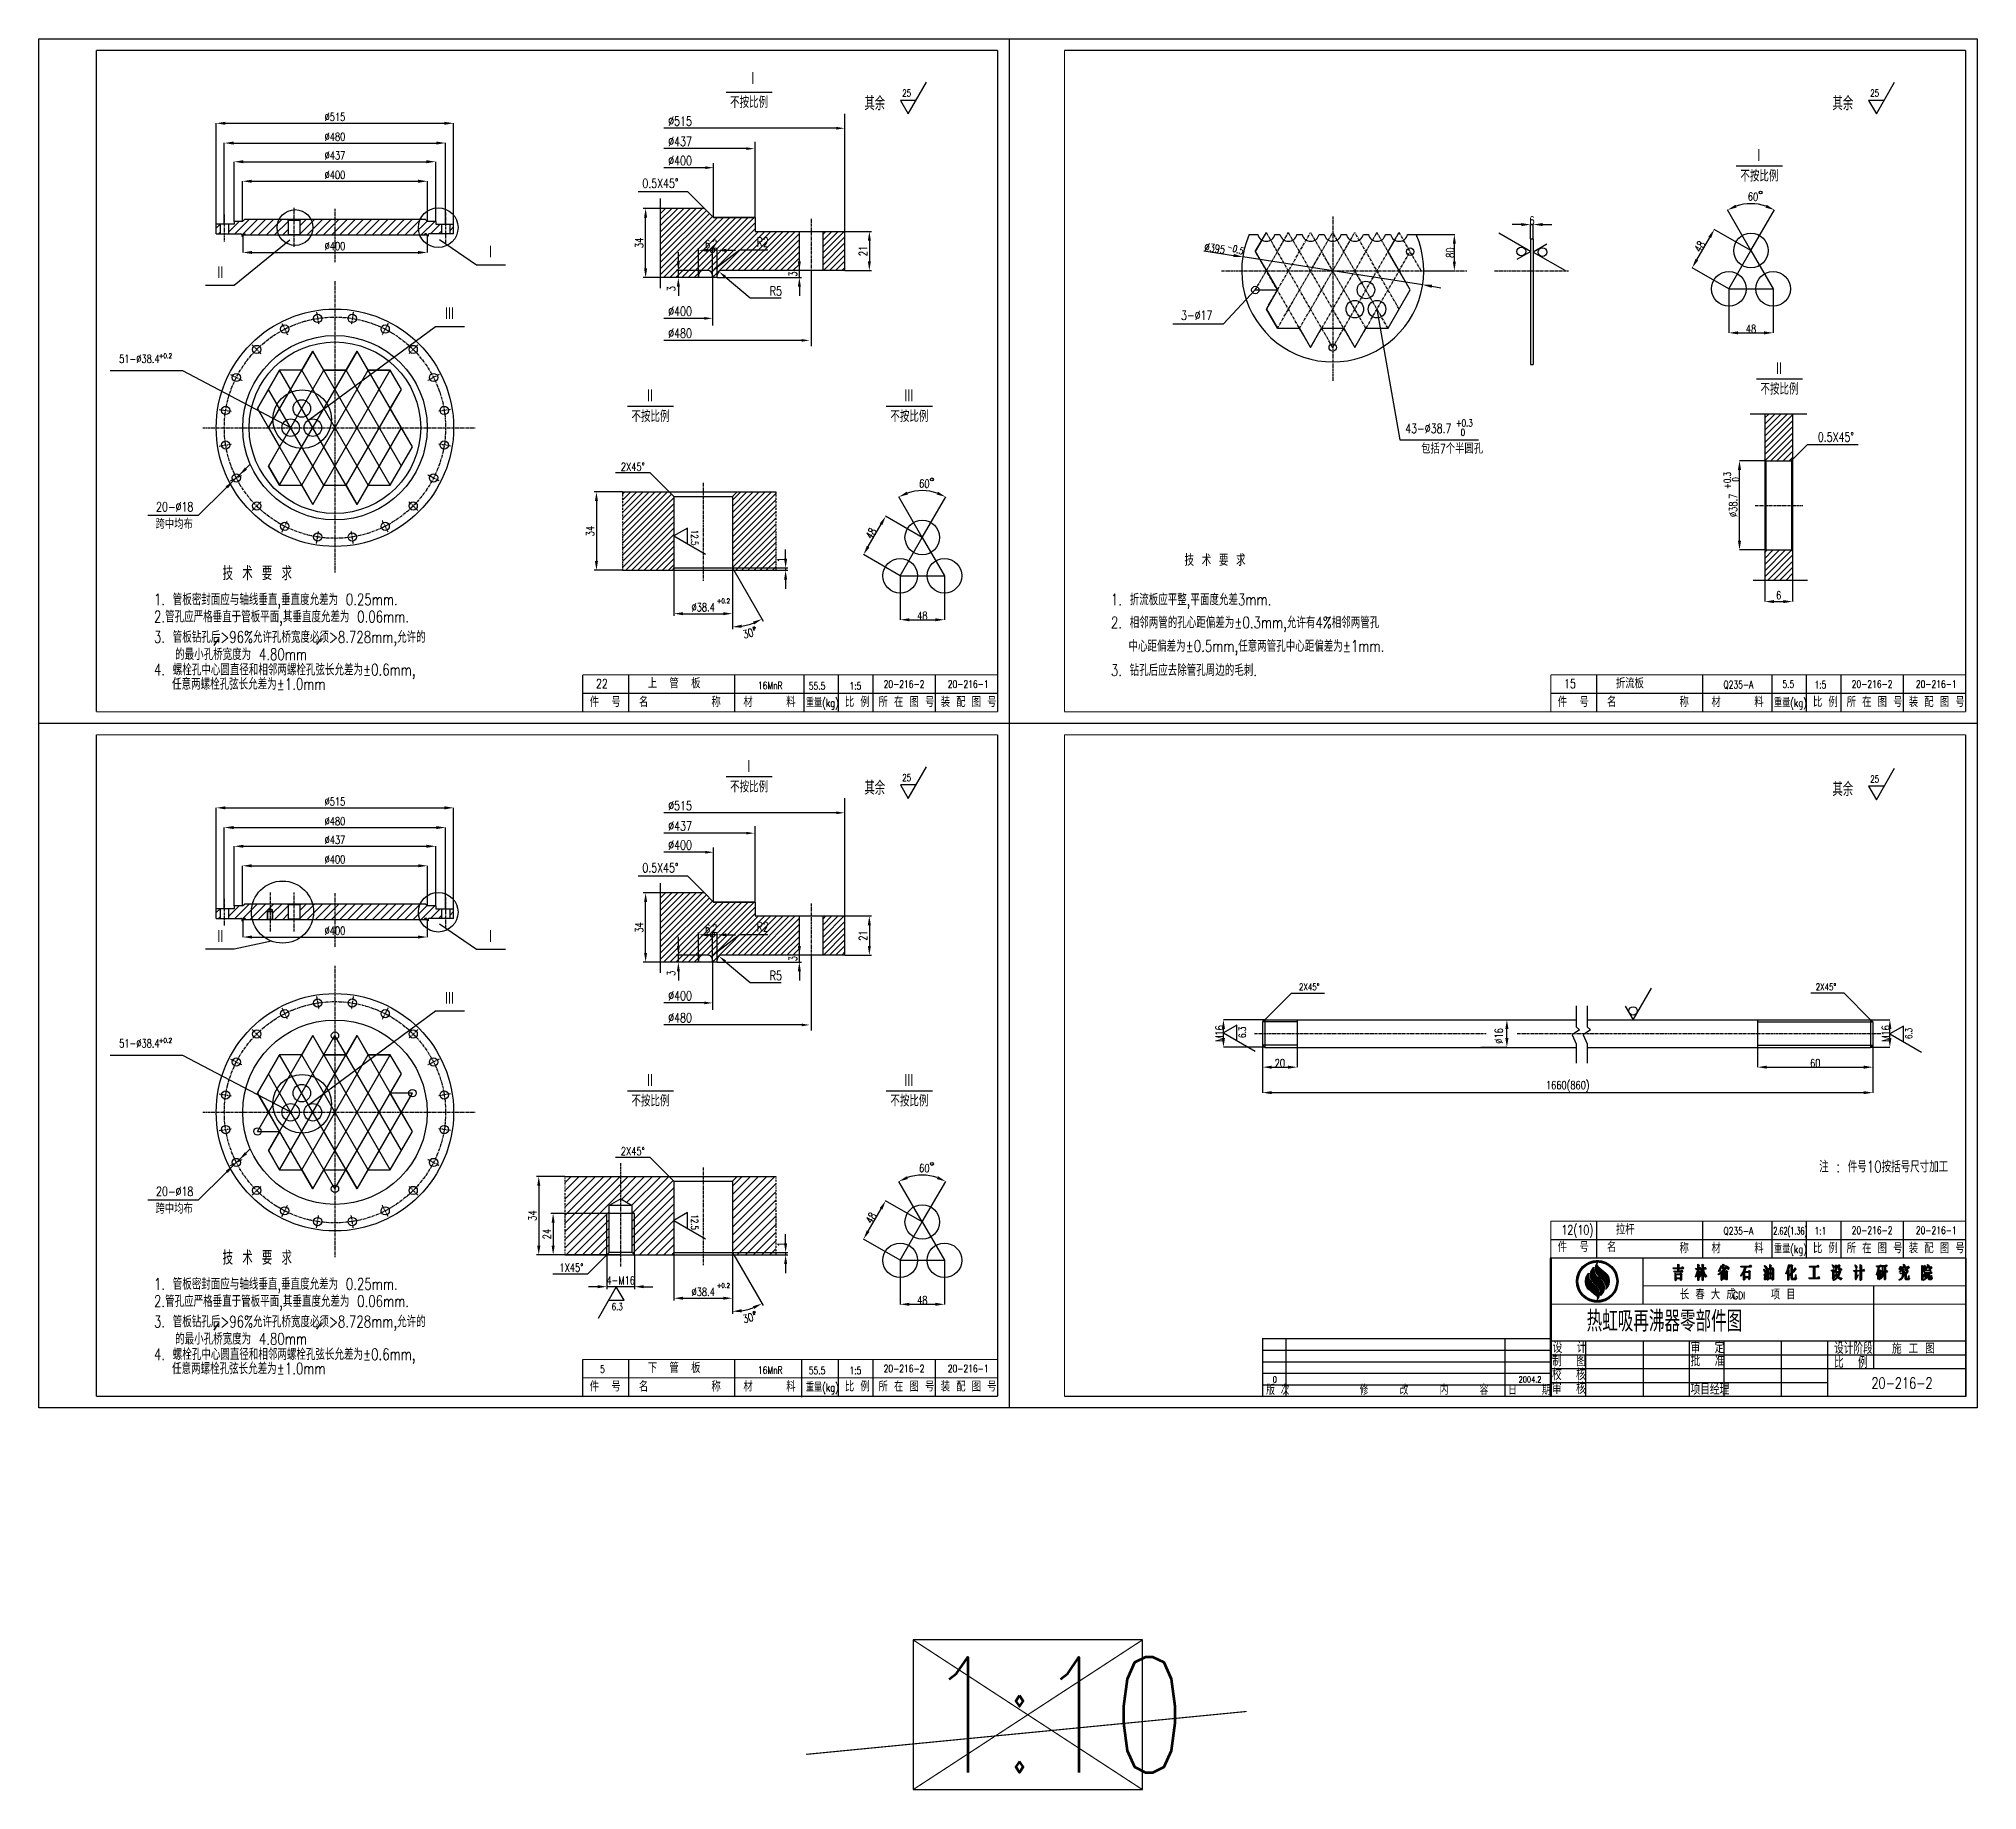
# Model space of a CAD drawing. Extents: x -11639 to -9817, y 3347 to 4292.
# Drawn here: x -10658 to -9817, y 3347 to 4107 of the extents above; entities that cross this region are included whole.
import ezdxf
from ezdxf.enums import TextEntityAlignment as Align

# ---------------------------------------------------------------- set-up
doc = ezdxf.new("R2010")
doc.units = 0
doc.header["$LTSCALE"] = 10
doc.header["$MEASUREMENT"] = 0
doc.linetypes.add('CENTER', pattern=[2, 1.25, -0.25, 0.25, -0.25])
doc.linetypes.add('DIVIDE', pattern=[1.25, 0.5, -0.25, 0, -0.25, 0, -0.25])
doc.layers.get('0').update_dxf_attribs({"linetype": 'CONTINUOUS'})
doc.layers.get('DEFPOINTS').update_dxf_attribs({"linetype": 'CONTINUOUS'})
for name, color, linetype in [('1', 2, 'CONTINUOUS'), ('2', 1, 'CONTINUOUS'), ('BD', 7, 'CONTINUOUS'), ('CENTER', 2, 'CENTER'), ('COLUMN', 7, 'CONTINUOUS'), ('DIM', 4, 'CONTINUOUS'), ('LK', 240, 'CONTINUOUS'), ('TK', 7, 'CONTINUOUS')]:
    doc.layers.add(name, color=color, linetype=linetype)
doc.styles.add('HZ', font='txt', dxfattribs={"width": 0.75, "bigfont": 'hztxt'})
doc.styles.get("Standard").update_dxf_attribs({"font": 'simplex', "width": 0.75, "bigfont": 'hztxt'})
doc.dimstyles.get("Standard").update_dxf_attribs({"dimtxt": 0.18, "dimasz": 0.18, "dimexe": 0.18, "dimexo": 0.0625, "dimgap": 0.09, "dimtad": 0, "dimtih": 1, "dimtoh": 1, "dimdec": 4, "dimzin": 0, "dimtxsty": 'STANDARD', "dimcen": 0.09, "dimazin": 3, "dimtfac": 1, "dimtdec": 4, "dimtofl": 0, "dimtmove": 0, "dimatfit": 3, "dimtolj": 1, "dimtzin": 0})

# ---------------------------------------------------------------- blocks, each defined once
blk = doc.blocks.new('*D81')
at = {"color": 0, "linetype": 'BYBLOCK'}
for p, q in [((-14608.1, 6896.6), (-14608.1, 7334.3)), ((-14568.1, 7334.1), (-13618.1, 7334.1)), ((-13578.1, 6896.6), (-13578.1, 7334.3))]:
    blk.add_line(p, q, dxfattribs=at)
for points in [[(-14568.1, 7340.8), (-14568.1, 7327.4), (-14608.1, 7334.1)], [(-13618.1, 7340.8), (-13618.1, 7327.4), (-13578.1, 7334.1)]]:
    blk.add_solid(points, dxfattribs=at)
at = {"layer": 'DEFPOINTS', "color": 0, "linetype": 'BYBLOCK'}
for p in [(-13578.1, 7334.1), (-14608.1, 6896.5), (-13578.1, 6896.5)]:
    blk.add_point(p, dxfattribs=at)
at = {"color": 0, "linetype": 'BYBLOCK', "insert": (-14093.1, 7361.6), "char_height": 35, "attachment_point": 5}
blk.add_mtext('\\A1;∅515', dxfattribs=at)
blk = doc.blocks.new('*D82')
at = {"color": 0, "linetype": 'BYBLOCK'}
for p, q in [((-14530.1, 6908.6), (-14530.1, 7167.5)), ((-14490.1, 7167.3), (-13696.1, 7167.3)), ((-13656.1, 6908.6), (-13656.1, 7167.5))]:
    blk.add_line(p, q, dxfattribs=at)
for points in [[(-14490.1, 7174), (-14490.1, 7160.7), (-14530.1, 7167.3)], [(-13696.1, 7174), (-13696.1, 7160.7), (-13656.1, 7167.3)]]:
    blk.add_solid(points, dxfattribs=at)
at = {"layer": 'DEFPOINTS', "color": 0, "linetype": 'BYBLOCK'}
for p in [(-13656.1, 7167.3), (-14530.1, 6908.5), (-13656.1, 6908.5)]:
    blk.add_point(p, dxfattribs=at)
at = {"color": 0, "linetype": 'BYBLOCK', "insert": (-14093.1, 7194.8), "char_height": 35, "attachment_point": 5}
blk.add_mtext('\\A1;∅437', dxfattribs=at)
blk = doc.blocks.new('*D83')
at = {"color": 0, "linetype": 'BYBLOCK'}
for p, q in [((-14494.1, 6908.6), (-14494.1, 7082.8)), ((-14454.1, 7082.7), (-13732.1, 7082.7)), ((-13692.1, 6908.6), (-13692.1, 7082.8))]:
    blk.add_line(p, q, dxfattribs=at)
for points in [[(-14454.1, 7089.3), (-14454.1, 7076), (-14494.1, 7082.7)], [(-13732.1, 7089.3), (-13732.1, 7076), (-13692.1, 7082.7)]]:
    blk.add_solid(points, dxfattribs=at)
at = {"layer": 'DEFPOINTS', "color": 0, "linetype": 'BYBLOCK'}
for p in [(-13692.1, 7082.7), (-14494.1, 6908.5), (-13692.1, 6908.5)]:
    blk.add_point(p, dxfattribs=at)
at = {"color": 0, "linetype": 'BYBLOCK', "insert": (-14093.1, 7110.2), "char_height": 35, "attachment_point": 5}
blk.add_mtext('\\A1;∅400', dxfattribs=at)
blk = doc.blocks.new('*D84')
at = {"color": 0, "linetype": 'BYBLOCK'}
for p, q in [((-12003.3, 6827.3), (-12003.3, 6867.3)), ((-12360.3, 6757.3), (-11993.3, 6757.3)), ((-11805.4, 6787.3), (-12013.3, 6787.3)), ((-12003.3, 6757.3), (-12003.3, 6787.3)), ((-12003.3, 6717.3), (-12003.3, 6677.3))]:
    blk.add_line(p, q, dxfattribs=at)
for points in [[(-12010, 6827.3), (-11996.6, 6827.3), (-12003.3, 6787.3)], [(-12010, 6717.3), (-11996.6, 6717.3), (-12003.3, 6757.3)]]:
    blk.add_solid(points, dxfattribs=at)
at = {"layer": 'DEFPOINTS', "color": 0, "linetype": 'BYBLOCK'}
for p in [(-12360.3, 6757.3), (-12003.3, 6787.3), (-11805.3, 6787.3)]:
    blk.add_point(p, dxfattribs=at)
at = {"color": 0, "linetype": 'BYBLOCK', "insert": (-12030.8, 6772.3), "char_height": 35, "attachment_point": 5, "rotation": 90}
blk.add_mtext('\\A1;3', dxfattribs=at)
blk = doc.blocks.new('_DOTSMALL')
at = {"layer": '1', "color": 0, "const_width": 0.5}
blk.add_lwpolyline([(-0.0625, 0, 1), (0.0625, 0, 1)], format="xyb", close=True, dxfattribs=at)
blk = doc.blocks.new('*D85')
at = {"color": 0, "linetype": 'BYBLOCK'}
for p, q in [((-12440.3, 6757.4), (-12440.3, 6885.5)), ((-12400.3, 6875.5), (-12380.3, 6875.5)), ((-12380.3, 6758), (-12380.3, 6885.5))]:
    blk.add_line(p, q, dxfattribs=at)
blk.add_solid([(-12400.3, 6882.1), (-12400.3, 6868.8), (-12440.3, 6875.5)], dxfattribs=at)
at = {"layer": 'DEFPOINTS', "color": 0, "linetype": 'BYBLOCK'}
for p in [(-12380.3, 6875.5), (-12440.3, 6757.3), (-12380.3, 6757.9)]:
    blk.add_point(p, dxfattribs=at)
at = {"color": 0, "linetype": 'BYBLOCK', "xscale": 40, "yscale": 40, "zscale": 40}
blk.add_blockref('_DOTSMALL', (-12380.3, 6875.5), dxfattribs=at)
at = {"color": 0, "linetype": 'BYBLOCK', "insert": (-12401.5, 6902.6), "char_height": 35, "attachment_point": 5}
blk.add_mtext('\\A1;6', dxfattribs=at)
blk = doc.blocks.new('*D86')
at = {"color": 0, "linetype": 'BYBLOCK'}
for p, q in [((-12528.2, 6827.3), (-12528.2, 6867.3)), ((-12414.1, 6787.3), (-12538.2, 6787.3)), ((-12440.4, 6757.3), (-12538.2, 6757.3)), ((-12528.2, 6757.3), (-12528.2, 6787.3)), ((-12528.2, 6757.3), (-12528.2, 6787.3)), ((-12528.2, 6717.3), (-12528.2, 6677.3))]:
    blk.add_line(p, q, dxfattribs=at)
for points in [[(-12534.9, 6827.3), (-12521.6, 6827.3), (-12528.2, 6787.3)], [(-12534.9, 6717.3), (-12521.6, 6717.3), (-12528.2, 6757.3)]]:
    blk.add_solid(points, dxfattribs=at)
at = {"layer": 'DEFPOINTS', "color": 0, "linetype": 'BYBLOCK'}
for p in [(-12528.2, 6787.3), (-12440.3, 6757.3), (-12414.1, 6787.3)]:
    blk.add_point(p, dxfattribs=at)
at = {"color": 0, "linetype": 'BYBLOCK', "insert": (-12558.9, 6708.9), "char_height": 35, "attachment_point": 5, "rotation": 90}
blk.add_mtext('\\A1;3', dxfattribs=at)
blk = doc.blocks.new('*D87')
at = {"color": 0, "linetype": 'BYBLOCK'}
for p, q in [((-12380.3, 6875.5), (-12420.3, 6875.5)), ((-12380.3, 6757.4), (-12380.3, 6885.5)), ((-12360.3, 6875.5), (-12380.3, 6875.5)), ((-12360.3, 6757.8), (-12360.3, 6885.5)), ((-12320.3, 6875.5), (-12280.3, 6875.5))]:
    blk.add_line(p, q, dxfattribs=at)
blk.add_solid([(-12320.3, 6882.1), (-12320.3, 6868.8), (-12360.3, 6875.5)], dxfattribs=at)
at = {"layer": 'DEFPOINTS', "color": 0, "linetype": 'BYBLOCK'}
for p in [(-12380.3, 6875.5), (-12380.3, 6757.3), (-12360.3, 6757.8)]:
    blk.add_point(p, dxfattribs=at)
at = {"color": 0, "linetype": 'BYBLOCK', "xscale": 40, "yscale": 40, "zscale": 40}
blk.add_blockref('_DOTSMALL', (-12380.3, 6875.5), dxfattribs=at)
at = {"color": 0, "linetype": 'BYBLOCK', "insert": (-12370.3, 6903), "char_height": 35, "attachment_point": 5}
blk.add_mtext('\\A1;2', dxfattribs=at)
blk = doc.blocks.new('*D88')
at = {"color": 0, "linetype": 'BYBLOCK'}
for p, q in [((-12606.9, 7057.3), (-12680.3, 7057.3)), ((-12670.3, 6797.3), (-12670.3, 7017.3)), ((-12606.9, 6757.3), (-12680.3, 6757.3))]:
    blk.add_line(p, q, dxfattribs=at)
for points in [[(-12676.9, 7017.3), (-12663.6, 7017.3), (-12670.3, 7057.3)], [(-12676.9, 6797.3), (-12663.6, 6797.3), (-12670.3, 6757.3)]]:
    blk.add_solid(points, dxfattribs=at)
at = {"layer": 'DEFPOINTS', "color": 0, "linetype": 'BYBLOCK'}
for p in [(-12670.3, 7057.3), (-12606.8, 7057.3), (-12606.8, 6757.3)]:
    blk.add_point(p, dxfattribs=at)
at = {"color": 0, "linetype": 'BYBLOCK', "insert": (-12697.8, 6907.3), "char_height": 35, "attachment_point": 5, "rotation": 90}
blk.add_mtext('\\A1;34', dxfattribs=at)
blk = doc.blocks.new('*D89')
at = {"color": 0, "linetype": 'BYBLOCK'}
for p, q in [((-11805.3, 6957.3), (-11689.6, 6957.3)), ((-11699.6, 6917.3), (-11699.6, 6827.3)), ((-11805.3, 6787.3), (-11689.6, 6787.3))]:
    blk.add_line(p, q, dxfattribs=at)
for points in [[(-11706.2, 6917.3), (-11692.9, 6917.3), (-11699.6, 6957.3)], [(-11706.2, 6827.3), (-11692.9, 6827.3), (-11699.6, 6787.3)]]:
    blk.add_solid(points, dxfattribs=at)
at = {"layer": 'DEFPOINTS', "color": 0, "linetype": 'BYBLOCK'}
for p in [(-11805.4, 6957.3), (-11805.4, 6787.3), (-11699.6, 6787.3)]:
    blk.add_point(p, dxfattribs=at)
at = {"color": 0, "linetype": 'BYBLOCK', "insert": (-11727.1, 6872.3), "char_height": 35, "attachment_point": 5, "rotation": 90}
blk.add_mtext('\\A1;21', dxfattribs=at)
blk = doc.blocks.new('*D94')
at = {"color": 0, "linetype": 'BYBLOCK'}
for p, q in [((-12346.9, 3336.7), (-12346.9, 3250.5)), ((-11846.9, 3346.7), (-11846.9, 3250.5)), ((-12306.9, 3250.7), (-11886.9, 3250.7))]:
    blk.add_line(p, q, dxfattribs=at)
for points in [[(-12306.9, 3257.4), (-12306.9, 3244), (-12346.9, 3250.7)], [(-11886.9, 3257.4), (-11886.9, 3244), (-11846.9, 3250.7)]]:
    blk.add_solid(points, dxfattribs=at)
at = {"layer": 'DEFPOINTS', "color": 0, "linetype": 'BYBLOCK'}
for p in [(-12346.9, 3336.8), (-11846.9, 3346.8), (-11846.9, 3250.7)]:
    blk.add_point(p, dxfattribs=at)
at = {"color": 0, "linetype": 'BYBLOCK', "insert": (-12096.9, 3268.3), "char_height": 35, "attachment_point": 5}
blk.add_mtext('\\A1;60', dxfattribs=at)
blk = doc.blocks.new('*D97')
at = {"color": 0, "linetype": 'BYBLOCK'}
for p, q in [((-14494.6, 3346.7), (-14494.6, 3140)), ((-11846.9, 3346.7), (-11846.9, 3140)), ((-14454.6, 3140.2), (-11886.9, 3140.2))]:
    blk.add_line(p, q, dxfattribs=at)
for points in [[(-14454.6, 3146.9), (-14454.6, 3133.5), (-14494.6, 3140.2)], [(-11886.9, 3146.9), (-11886.9, 3133.5), (-11846.9, 3140.2)]]:
    blk.add_solid(points, dxfattribs=at)
at = {"layer": 'DEFPOINTS', "color": 0, "linetype": 'BYBLOCK'}
for p in [(-14494.6, 3346.8), (-11846.9, 3346.8), (-11846.9, 3140.2)]:
    blk.add_point(p, dxfattribs=at)
at = {"color": 0, "linetype": 'BYBLOCK', "insert": (-13170.7, 3166.9), "char_height": 35, "attachment_point": 5}
blk.add_mtext('\\A1;1660(860)', dxfattribs=at)
blk = doc.blocks.new('*D90')
at = {"color": 0, "linetype": 'BYBLOCK'}
for p, q in [((-14484.6, 3456.8), (-14664.6, 3456.8)), ((-14664.4, 3376.8), (-14664.4, 3416.8)), ((-14484.6, 3336.8), (-14664.6, 3336.8))]:
    blk.add_line(p, q, dxfattribs=at)
for points in [[(-14671, 3416.8), (-14657.7, 3416.8), (-14664.4, 3456.8)], [(-14671, 3376.8), (-14657.7, 3376.8), (-14664.4, 3336.8)]]:
    blk.add_solid(points, dxfattribs=at)
at = {"layer": 'DEFPOINTS', "color": 0, "linetype": 'BYBLOCK'}
for p in [(-14664.4, 3456.8), (-14484.6, 3456.8), (-14484.6, 3336.8)]:
    blk.add_point(p, dxfattribs=at)
at = {"color": 0, "linetype": 'BYBLOCK', "insert": (-14682, 3396.8), "char_height": 35, "attachment_point": 5, "rotation": 90}
blk.add_mtext('\\A1;M16', dxfattribs=at)
blk = doc.blocks.new('*D91')
at = {"color": 0, "linetype": 'BYBLOCK'}
for p, q in [((-14494.6, 3346.7), (-14494.6, 3250.5)), ((-14344.6, 3336.7), (-14344.6, 3250.5)), ((-14454.6, 3250.7), (-14384.6, 3250.7))]:
    blk.add_line(p, q, dxfattribs=at)
for points in [[(-14454.6, 3257.4), (-14454.6, 3244), (-14494.6, 3250.7)], [(-14384.6, 3257.4), (-14384.6, 3244), (-14344.6, 3250.7)]]:
    blk.add_solid(points, dxfattribs=at)
at = {"layer": 'DEFPOINTS', "color": 0, "linetype": 'BYBLOCK'}
for p in [(-14494.6, 3346.8), (-14344.6, 3336.8), (-14344.6, 3250.7)]:
    blk.add_point(p, dxfattribs=at)
at = {"color": 0, "linetype": 'BYBLOCK', "insert": (-14419.6, 3268.3), "char_height": 35, "attachment_point": 5}
blk.add_mtext('\\A1;20', dxfattribs=at)
blk = doc.blocks.new('*D92')
at = {"color": 0, "linetype": 'BYBLOCK'}
for p, q in [((-13548.1, 3456.8), (-13434.4, 3456.8)), ((-13434.6, 3376.8), (-13434.6, 3416.8)), ((-13548.1, 3336.8), (-13434.4, 3336.8))]:
    blk.add_line(p, q, dxfattribs=at)
for points in [[(-13441.3, 3416.8), (-13428, 3416.8), (-13434.6, 3456.8)], [(-13441.3, 3376.8), (-13428, 3376.8), (-13434.6, 3336.8)]]:
    blk.add_solid(points, dxfattribs=at)
at = {"layer": 'DEFPOINTS', "color": 0, "linetype": 'BYBLOCK'}
for p in [(-13548.2, 3456.8), (-13434.6, 3456.8), (-13548.2, 3336.8)]:
    blk.add_point(p, dxfattribs=at)
at = {"color": 0, "linetype": 'BYBLOCK', "insert": (-13469.6, 3386.4), "char_height": 35, "attachment_point": 5, "rotation": 90}
blk.add_mtext('\\A1;∅16', dxfattribs=at)
blk = doc.blocks.new('*D96')
at = {"color": 0, "linetype": 'BYBLOCK'}
for p, q in [((-17795.2, 5209.3), (-17954.3, 5301.2)), ((-18030.1, 5169.5), (-17974.1, 5266.4)), ((-17891.2, 5043.1), (-18050.3, 5134.9))]:
    blk.add_line(p, q, dxfattribs=at)
for points in [[(-17979.9, 5269.8), (-17968.3, 5263.1), (-17954.1, 5301.1)], [(-18035.9, 5172.8), (-18024.3, 5166.1), (-18050.1, 5134.8)]]:
    blk.add_solid(points, dxfattribs=at)
at = {"layer": 'DEFPOINTS', "color": 0, "linetype": 'BYBLOCK'}
for p in [(-17954.1, 5301.1), (-17795.2, 5209.3), (-17891.2, 5043)]:
    blk.add_point(p, dxfattribs=at)
at = {"color": 0, "linetype": 'BYBLOCK', "insert": (-18017.4, 5226.7), "char_height": 35, "attachment_point": 5, "rotation": 60}
blk.add_mtext('\\A1;48', dxfattribs=at)
blk = doc.blocks.new('*D95')
at = {"color": 0, "linetype": 'BYBLOCK'}
for p, q in [((-17891.2, 5043), (-17891.2, 4852)), ((-17699.2, 5043), (-17699.2, 4852)), ((-17851.2, 4852.2), (-17739.2, 4852.2))]:
    blk.add_line(p, q, dxfattribs=at)
for points in [[(-17851.2, 4858.8), (-17851.2, 4845.5), (-17891.2, 4852.2)], [(-17739.2, 4858.8), (-17739.2, 4845.5), (-17699.2, 4852.2)]]:
    blk.add_solid(points, dxfattribs=at)
at = {"layer": 'DEFPOINTS', "color": 0, "linetype": 'BYBLOCK'}
for p in [(-17891.2, 5043), (-17699.2, 5043), (-17699.2, 4852.2)]:
    blk.add_point(p, dxfattribs=at)
at = {"color": 0, "linetype": 'BYBLOCK', "insert": (-17795.2, 4869.8), "char_height": 35, "attachment_point": 5}
blk.add_mtext('\\A1;48', dxfattribs=at)
blk = doc.blocks.new('*D93')
at = {"color": 0, "linetype": 'BYBLOCK'}
for p, q in [((-11859.7, 3456.8), (-11772.8, 3456.8)), ((-11773, 3376.8), (-11773, 3416.8)), ((-11859.7, 3336.8), (-11772.8, 3336.8))]:
    blk.add_line(p, q, dxfattribs=at)
for points in [[(-11779.7, 3416.8), (-11766.3, 3416.8), (-11773, 3456.8)], [(-11779.7, 3376.8), (-11766.3, 3376.8), (-11773, 3336.8)]]:
    blk.add_solid(points, dxfattribs=at)
at = {"layer": 'DEFPOINTS', "color": 0, "linetype": 'BYBLOCK'}
for p in [(-11859.8, 3456.8), (-11773, 3456.8), (-11859.8, 3336.8)]:
    blk.add_point(p, dxfattribs=at)
at = {"color": 0, "linetype": 'BYBLOCK', "insert": (-11790.6, 3396.8), "char_height": 35, "attachment_point": 5, "rotation": 90}
blk.add_mtext('\\A1;M16', dxfattribs=at)
blk = doc.blocks.new('*D98')
at = {"color": 0, "linetype": 'BYBLOCK'}
for p, q in [((-14573.1, 6896.6), (-14573.1, 7248.6)), ((-14533.1, 7248.5), (-13653.1, 7248.5)), ((-13613.1, 6896.6), (-13613.1, 7248.6))]:
    blk.add_line(p, q, dxfattribs=at)
for points in [[(-14533.1, 7255.1), (-14533.1, 7241.8), (-14573.1, 7248.5)], [(-13653.1, 7255.1), (-13653.1, 7241.8), (-13613.1, 7248.5)]]:
    blk.add_solid(points, dxfattribs=at)
at = {"layer": 'DEFPOINTS', "color": 0, "linetype": 'BYBLOCK'}
for p in [(-13613.1, 7248.5), (-14573.1, 6896.5), (-13613.1, 6896.5)]:
    blk.add_point(p, dxfattribs=at)
at = {"color": 0, "linetype": 'BYBLOCK', "insert": (-14093.1, 7276), "char_height": 35, "attachment_point": 5}
blk.add_mtext('\\A1;∅480', dxfattribs=at)
blk = doc.blocks.new('*D99')
at = {"color": 0, "linetype": 'BYBLOCK'}
for p, q in [((-18940.8, 7012.2), (-18810.9, 6992)), ((-17990.8, 6864.3), (-18771.4, 6985.8)), ((-17951.3, 6858.2), (-17911.7, 6852))]:
    blk.add_line(p, q, dxfattribs=at)
for points in [[(-18809.9, 6998.6), (-18811.9, 6985.4), (-18771.4, 6985.8)], [(-17950.2, 6864.8), (-17952.3, 6851.6), (-17990.8, 6864.3)]]:
    blk.add_solid(points, dxfattribs=at)
at = {"layer": 'DEFPOINTS', "color": 0, "linetype": 'BYBLOCK'}
for p in [(-18771.4, 6985.8), (-17990.8, 6864.3)]:
    blk.add_point(p, dxfattribs=at)
at = {"color": 0, "linetype": 'BYBLOCK', "insert": (-18892.9, 7022.6), "char_height": 35, "attachment_point": 5, "rotation": 351.15289}
blk.add_mtext('\\A1;∅395', dxfattribs=at)
blk = doc.blocks.new('*D100')
at = {"color": 0, "linetype": 'BYBLOCK'}
for p, q in [((-17795.2, 5209.4), (-17896.9, 5385.4)), ((-17795.1, 5209.4), (-17693.5, 5385.4))]:
    blk.add_line(p, q, dxfattribs=at)
blk.add_arc((-17795.2, 5209.3), 203.2, 71.29688, 108.70312, dxfattribs=at)
for points in [[(-17857.6, 5395.7), (-17863.1, 5407.9), (-17896.8, 5385.3)], [(-17727.3, 5407.9), (-17732.8, 5395.7), (-17693.6, 5385.3)]]:
    blk.add_solid(points, dxfattribs=at)
at = {"layer": 'DEFPOINTS', "color": 0, "linetype": 'BYBLOCK'}
for p in [(-17830.4, 5409.4), (-17795.2, 5209.3), (-17795.2, 5209.3), (-17891.2, 5043), (-17699.2, 5043)]:
    blk.add_point(p, dxfattribs=at)
at = {"color": 0, "linetype": 'BYBLOCK', "insert": (-17786.3, 5443), "char_height": 35, "attachment_point": 5, "rotation": 357.82635}
blk.add_mtext('\\A1;60', dxfattribs=at)
blk = doc.blocks.new('*D101')
at = {"color": 0, "linetype": 'BYBLOCK'}
for p, q in [((-13826.2, 6863.2), (-13662.3, 6863.2)), ((-13662.5, 6745.8), (-13662.5, 6823.2)), ((-13795.2, 6705.8), (-13662.3, 6705.8))]:
    blk.add_line(p, q, dxfattribs=at)
for points in [[(-13669.2, 6823.2), (-13655.8, 6823.2), (-13662.5, 6863.2)], [(-13669.2, 6745.8), (-13655.8, 6745.8), (-13662.5, 6705.8)]]:
    blk.add_solid(points, dxfattribs=at)
at = {"layer": 'DEFPOINTS', "color": 0, "linetype": 'BYBLOCK'}
for p in [(-13826.3, 6863.2), (-13662.5, 6863.2), (-13795.2, 6705.8)]:
    blk.add_point(p, dxfattribs=at)
at = {"color": 0, "linetype": 'BYBLOCK', "insert": (-13680.1, 6784.5), "char_height": 35, "attachment_point": 5, "rotation": 90}
blk.add_mtext('\\A1;80', dxfattribs=at)
blk = doc.blocks.new('*D102')
at = {"color": 0, "linetype": 'BYBLOCK'}
for p, q in [((-17734.4, 7125.7), (-17774.4, 7125.7)), ((-17694.4, 7064.1), (-17694.4, 7125.9)), ((-17694.4, 7125.7), (-17682.4, 7125.7)), ((-17682.4, 7064.1), (-17682.4, 7125.9)), ((-17642.4, 7125.7), (-17602.4, 7125.7))]:
    blk.add_line(p, q, dxfattribs=at)
for points in [[(-17734.4, 7132.4), (-17734.4, 7119.1), (-17694.4, 7125.7)], [(-17642.4, 7132.4), (-17642.4, 7119.1), (-17682.4, 7125.7)]]:
    blk.add_solid(points, dxfattribs=at)
at = {"layer": 'DEFPOINTS', "color": 0, "linetype": 'BYBLOCK'}
for p in [(-17682.4, 7125.7), (-17694.4, 7064), (-17682.4, 7064)]:
    blk.add_point(p, dxfattribs=at)
at = {"color": 0, "linetype": 'BYBLOCK', "insert": (-17688.4, 7143.3), "char_height": 35, "attachment_point": 5}
blk.add_mtext('\\A1;6', dxfattribs=at)
blk = doc.blocks.new('*D105')
at = {"color": 0, "linetype": 'BYBLOCK'}
for p, q in [((-16575.7, 6793.9), (-16677.3, 6970)), ((-16575.6, 6793.9), (-16473.9, 6970))]:
    blk.add_line(p, q, dxfattribs=at)
blk.add_arc((-16575.6, 6793.8), 203.2, 71.29688, 108.70312, dxfattribs=at)
for points in [[(-16638.1, 6980.2), (-16643.5, 6992.4), (-16677.2, 6969.8)], [(-16507.7, 6992.4), (-16513.2, 6980.2), (-16474, 6969.8)]]:
    blk.add_solid(points, dxfattribs=at)
at = {"layer": 'DEFPOINTS', "color": 0, "linetype": 'BYBLOCK'}
for p in [(-16610.9, 6993.9), (-16575.6, 6793.8), (-16575.6, 6793.8), (-16671.6, 6627.5), (-16479.6, 6627.5)]:
    blk.add_point(p, dxfattribs=at)
at = {"color": 0, "linetype": 'BYBLOCK', "insert": (-16566.8, 7027.5), "char_height": 35, "attachment_point": 5, "rotation": 357.82635}
blk.add_mtext('\\A1;60', dxfattribs=at)
blk = doc.blocks.new('*D103')
at = {"color": 0, "linetype": 'BYBLOCK'}
for p, q in [((-16810.6, 6754), (-16754.6, 6851)), ((-16575.7, 6793.8), (-16734.8, 6885.7)), ((-16671.7, 6627.6), (-16830.8, 6719.4))]:
    blk.add_line(p, q, dxfattribs=at)
for points in [[(-16760.4, 6854.3), (-16748.8, 6847.6), (-16734.6, 6885.6)], [(-16816.4, 6757.3), (-16804.8, 6750.6), (-16830.6, 6719.3)]]:
    blk.add_solid(points, dxfattribs=at)
at = {"layer": 'DEFPOINTS', "color": 0, "linetype": 'BYBLOCK'}
for p in [(-16734.6, 6885.6), (-16575.6, 6793.8), (-16671.6, 6627.5)]:
    blk.add_point(p, dxfattribs=at)
at = {"color": 0, "linetype": 'BYBLOCK', "insert": (-16797.8, 6811.3), "char_height": 35, "attachment_point": 5, "rotation": 60}
blk.add_mtext('\\A1;48', dxfattribs=at)
blk = doc.blocks.new('*D104')
at = {"color": 0, "linetype": 'BYBLOCK'}
for p, q in [((-16671.6, 6627.5), (-16671.6, 6436.5)), ((-16479.6, 6627.5), (-16479.6, 6436.5)), ((-16631.6, 6436.7), (-16519.6, 6436.7))]:
    blk.add_line(p, q, dxfattribs=at)
for points in [[(-16631.6, 6443.3), (-16631.6, 6430), (-16671.6, 6436.7)], [(-16519.6, 6443.3), (-16519.6, 6430), (-16479.6, 6436.7)]]:
    blk.add_solid(points, dxfattribs=at)
at = {"layer": 'DEFPOINTS', "color": 0, "linetype": 'BYBLOCK'}
for p in [(-16671.6, 6627.5), (-16479.6, 6627.5), (-16479.6, 6436.7)]:
    blk.add_point(p, dxfattribs=at)
at = {"color": 0, "linetype": 'BYBLOCK', "insert": (-16575.6, 6454.3), "char_height": 35, "attachment_point": 5}
blk.add_mtext('\\A1;48', dxfattribs=at)
blk = doc.blocks.new('*D106')
at = {"color": 0, "linetype": 'BYBLOCK'}
for p, q in [((-14493.1, 6844.5), (-14493.1, 6773.4)), ((-13693.1, 6844.5), (-13693.1, 6773.4)), ((-14453.1, 6773.6), (-13733.1, 6773.6))]:
    blk.add_line(p, q, dxfattribs=at)
for points in [[(-14453.1, 6780.3), (-14453.1, 6766.9), (-14493.1, 6773.6)], [(-13733.1, 6780.3), (-13733.1, 6766.9), (-13693.1, 6773.6)]]:
    blk.add_solid(points, dxfattribs=at)
at = {"layer": 'DEFPOINTS', "color": 0, "linetype": 'BYBLOCK'}
for p in [(-14493.1, 6844.5), (-13693.1, 6844.5), (-13693.1, 6773.6)]:
    blk.add_point(p, dxfattribs=at)
at = {"color": 0, "linetype": 'BYBLOCK', "insert": (-14093.1, 6801.1), "char_height": 35, "attachment_point": 5}
blk.add_mtext('\\A1;∅400', dxfattribs=at)
blk = doc.blocks.new('*D107')
at = {"color": 0, "linetype": 'BYBLOCK'}
for p, q in [((-17263.8, 6084.1), (-17378.8, 6084.1)), ((-17378.6, 5737.1), (-17378.6, 6044.1)), ((-17263.8, 5697.1), (-17378.8, 5697.1))]:
    blk.add_line(p, q, dxfattribs=at)
for points in [[(-17385.3, 6044.1), (-17371.9, 6044.1), (-17378.6, 6084.1)], [(-17385.3, 5737.1), (-17371.9, 5737.1), (-17378.6, 5697.1)]]:
    blk.add_solid(points, dxfattribs=at)
at = {"layer": 'DEFPOINTS', "color": 0, "linetype": 'BYBLOCK'}
for p in [(-17378.6, 6084.1), (-17263.7, 6084.1), (-17263.7, 5697.1)]:
    blk.add_point(p, dxfattribs=at)
at = {"color": 0, "linetype": 'BYBLOCK', "insert": (-17406.1, 5890.6), "char_height": 35, "attachment_point": 5, "rotation": 90}
blk.add_mtext('\\A1;∅38.7', dxfattribs=at)
blk = doc.blocks.new('*D108')
at = {"color": 0, "linetype": 'BYBLOCK'}
for p, q in [((-17268.7, 5566.6), (-17268.7, 5473.1)), ((-17148.7, 5566.6), (-17148.7, 5473.1)), ((-17228.7, 5473.3), (-17188.7, 5473.3))]:
    blk.add_line(p, q, dxfattribs=at)
for points in [[(-17228.7, 5479.9), (-17228.7, 5466.6), (-17268.7, 5473.3)], [(-17188.7, 5479.9), (-17188.7, 5466.6), (-17148.7, 5473.3)]]:
    blk.add_solid(points, dxfattribs=at)
at = {"layer": 'DEFPOINTS', "color": 0, "linetype": 'BYBLOCK'}
for p in [(-17268.7, 5566.6), (-17148.7, 5566.6), (-17148.7, 5473.3)]:
    blk.add_point(p, dxfattribs=at)
at = {"color": 0, "linetype": 'BYBLOCK', "insert": (-17208.7, 5500.8), "char_height": 35, "attachment_point": 5}
blk.add_mtext('\\A1;6', dxfattribs=at)
blk = doc.blocks.new('*D113')
at = {"color": 0, "linetype": 'BYBLOCK'}
for p, q in [((-12366.4, 5409), (-12366.4, 5143.3)), ((-12360.6, 5399.1), (-12233.5, 5178.9))]:
    blk.add_line(p, q, dxfattribs=at)
blk.add_arc((-12366.4, 5409.1), 255.8, 278.96794, 291.03206, dxfattribs=at)
for points in [[(-12326, 5149.8), (-12327.1, 5163.1), (-12366.4, 5153.3)], [(-12277.5, 5176.3), (-12271.7, 5164.3), (-12238.5, 5187.6)]]:
    blk.add_solid(points, dxfattribs=at)
at = {"layer": 'DEFPOINTS', "color": 0, "linetype": 'BYBLOCK'}
for p in [(-12366.4, 5719.1), (-12366.4, 5409.1), (-12366.4, 5409.1), (-12360.7, 5399.1), (-12278.9, 5168.7)]:
    blk.add_point(p, dxfattribs=at)
at = {"color": 0, "linetype": 'BYBLOCK', "insert": (-12292.1, 5126.8), "char_height": 35, "attachment_point": 5, "rotation": 14.7505}
blk.add_mtext('\\A1;30°', dxfattribs=at)
blk = doc.blocks.new('*D114')
at = {"color": 0, "linetype": 'BYBLOCK'}
for p, q in [((-12135.7, 5449.1), (-12135.7, 5489.1)), ((-12366.4, 5409.1), (-12125.7, 5409.1)), ((-12366.4, 5399.1), (-12125.7, 5399.1)), ((-12135.7, 5409.1), (-12135.7, 5399.1)), ((-12135.7, 5409.1), (-12135.7, 5399.1)), ((-12135.7, 5359.1), (-12135.7, 5319.1))]:
    blk.add_line(p, q, dxfattribs=at)
for points in [[(-12142.3, 5449.1), (-12129, 5449.1), (-12135.7, 5409.1)], [(-12142.3, 5359.1), (-12129, 5359.1), (-12135.7, 5399.1)]]:
    blk.add_solid(points, dxfattribs=at)
at = {"layer": 'DEFPOINTS', "color": 0, "linetype": 'BYBLOCK'}
for p in [(-12366.4, 5409.1), (-12366.4, 5399.1), (-12135.7, 5399.1)]:
    blk.add_point(p, dxfattribs=at)
at = {"color": 0, "linetype": 'BYBLOCK', "insert": (-12153.7, 5444.1), "char_height": 35, "attachment_point": 5, "rotation": 90}
blk.add_mtext('\\A1;1', dxfattribs=at)
blk = doc.blocks.new('*X75')
at = {"color": 0}
for p, q in [((15765.7, -5588.9), (15833.4, -5521.2)), ((15765.7, -5553.6), (15798, -5521.2)), ((15769.5, -5620.5), (15868.8, -5521.2)), ((15791.9, -5633.4), (15904.1, -5521.2)), ((15814.3, -5646.4), (15939.5, -5521.2)), ((15815.7, -5680.4), (15974.8, -5521.2)), ((15825.7, -5705.7), (15993.3, -5538.1)), ((16250.4, -5563.9), (16293, -5521.2)), ((16250.4, -5599.2), (16328.4, -5521.2)), ((16250.4, -5634.6), (16363.7, -5521.2)), ((16250.4, -5669.9), (16399.1, -5521.2)), ((16250.4, -5705.3), (16434.4, -5521.2)), ((15825.7, -5741.1), (15996.4, -5570.4)), ((15825.7, -5776.4), (15996.4, -5605.7)), ((16250.4, -5740.6), (16438.4, -5552.7)), ((16250.4, -5776), (16438.4, -5588)), ((16250.4, -5811.4), (16438.4, -5623.4)), ((15705.7, -5684.3), (15708.8, -5681.2)), ((15705.7, -5719.7), (15715.7, -5709.7)), ((15815.7, -5715.7), (15825.7, -5705.7)), ((15825.7, -5811.8), (15996.4, -5641.1)), ((15825.7, -5847.1), (15996.4, -5676.4)), ((15847, -5861.2), (15996.4, -5711.8)), ((16250.4, -5846.7), (16438.4, -5658.7)), ((16271.2, -5861.2), (16438.4, -5694.1)), ((15705.7, -5755), (15715.7, -5745)), ((15705.7, -5790.4), (15715.7, -5780.4)), ((15815.7, -5751.1), (15825.7, -5741.1)), ((15815.7, -5786.4), (15825.7, -5776.4)), ((15882.3, -5861.2), (15996.4, -5747.2)), ((15917.7, -5861.2), (15996.4, -5782.5)), ((16306.6, -5861.2), (16438.4, -5729.4)), ((16341.9, -5861.2), (16438.4, -5764.8)), ((16377.3, -5861.2), (16438.4, -5800.2)), ((15705.7, -5825.7), (15715.7, -5815.7)), ((15705.7, -5861.1), (15715.7, -5851.1)), ((15815.7, -5821.8), (15825.7, -5811.8)), ((15818.6, -5854.2), (15825.7, -5847.1)), ((15953, -5861.2), (15996.4, -5817.9)), ((15988.4, -5861.2), (15993.7, -5855.9)), ((16412.6, -5861.2), (16438.4, -5835.5))]:
    blk.add_line(p, q, dxfattribs=at)
blk = doc.blocks.new('*X76')
at = {"color": 0}
for p, q in [((15522.9, -5761), (15762.7, -5521.2)), ((15522.9, -5725.6), (15727.3, -5521.2)), ((15522.9, -5690.3), (15692, -5521.2)), ((15522.9, -5654.9), (15656.6, -5521.2)), ((15522.9, -5619.6), (15621.3, -5521.2)), ((15522.9, -5584.2), (15585.9, -5521.2)), ((15522.9, -5548.9), (15550.6, -5521.2)), ((15522.9, -5796.4), (15765.7, -5553.6)), ((15522.9, -5831.7), (15765.7, -5588.9)), ((15528.8, -5861.2), (15705.7, -5684.3)), ((15708.8, -5681.2), (15715.7, -5674.3)), ((15564.1, -5861.2), (15705.7, -5719.7)), ((15599.5, -5861.2), (15705.7, -5755)), ((15634.8, -5861.2), (15705.7, -5790.4)), ((15670.2, -5861.2), (15705.7, -5825.7)), ((15705.5, -5861.2), (15705.7, -5861.1))]:
    blk.add_line(p, q, dxfattribs=at)
blk = doc.blocks.new('*D112')
at = {"color": 0, "linetype": 'BYBLOCK'}
for p, q in [((-17339.5, 2436.4), (-17339.5, 2288.2)), ((-17219.3, 2436.4), (-17219.3, 2288.2)), ((-17379.5, 2298.2), (-17419.5, 2298.2)), ((-17219.3, 2298.2), (-17339.5, 2298.2)), ((-17179.3, 2298.2), (-17139.3, 2298.2))]:
    blk.add_line(p, q, dxfattribs=at)
for points in [[(-17379.5, 2304.9), (-17379.5, 2291.5), (-17339.5, 2298.2)], [(-17179.3, 2304.9), (-17179.3, 2291.5), (-17219.3, 2298.2)]]:
    blk.add_solid(points, dxfattribs=at)
at = {"layer": 'DEFPOINTS', "color": 0, "linetype": 'BYBLOCK'}
for p in [(-17339.5, 2436.5), (-17219.3, 2436.5), (-17339.5, 2298.2)]:
    blk.add_point(p, dxfattribs=at)
at = {"color": 0, "linetype": 'BYBLOCK', "insert": (-17279.4, 2325.7), "char_height": 35, "attachment_point": 5}
blk.add_mtext('\\A1;4-M16', dxfattribs=at)
blk = doc.blocks.new('*D111')
at = {"color": 0, "linetype": 'BYBLOCK'}
for p, q in [((-17279.4, 2616.5), (-17582.5, 2616.5)), ((-17572.5, 2576.5), (-17572.5, 2476.5)), ((-17279.4, 2436.5), (-17582.5, 2436.5))]:
    blk.add_line(p, q, dxfattribs=at)
for points in [[(-17579.1, 2576.5), (-17565.8, 2576.5), (-17572.5, 2616.5)], [(-17579.1, 2476.5), (-17565.8, 2476.5), (-17572.5, 2436.5)]]:
    blk.add_solid(points, dxfattribs=at)
at = {"layer": 'DEFPOINTS', "color": 0, "linetype": 'BYBLOCK'}
for p in [(-17279.3, 2616.5), (-17572.5, 2436.5), (-17279.3, 2436.5)]:
    blk.add_point(p, dxfattribs=at)
at = {"color": 0, "linetype": 'BYBLOCK', "insert": (-17600, 2526.5), "char_height": 35, "attachment_point": 5, "rotation": 90}
blk.add_mtext('\\A1;24', dxfattribs=at)
blk = doc.blocks.new('*D110')
at = {"color": 0, "linetype": 'BYBLOCK'}
for p, q in [((-12620.4, 5409), (-12620.4, 5200.9)), ((-12366.4, 5409), (-12366.4, 5200.9)), ((-12580.4, 5210.9), (-12406.4, 5210.9))]:
    blk.add_line(p, q, dxfattribs=at)
for points in [[(-12580.4, 5217.6), (-12580.4, 5204.2), (-12620.4, 5210.9)], [(-12406.4, 5217.6), (-12406.4, 5204.2), (-12366.4, 5210.9)]]:
    blk.add_solid(points, dxfattribs=at)
at = {"layer": 'DEFPOINTS', "color": 0, "linetype": 'BYBLOCK'}
for p in [(-12620.4, 5409.1), (-12366.4, 5409.1), (-12366.4, 5210.9)]:
    blk.add_point(p, dxfattribs=at)
at = {"color": 0, "linetype": 'BYBLOCK', "insert": (-12493.4, 5238.4), "char_height": 35, "attachment_point": 5}
blk.add_mtext('\\A1;∅38.4', dxfattribs=at)
blk = doc.blocks.new('*D115')
at = {"color": 0, "linetype": 'BYBLOCK'}
for p, q in [((-13094, 5739.1), (-13216.6, 5739.1)), ((-13206.6, 5699.1), (-13206.6, 5439.1)), ((-13094, 5399.1), (-13216.6, 5399.1))]:
    blk.add_line(p, q, dxfattribs=at)
for points in [[(-13213.3, 5699.1), (-13199.9, 5699.1), (-13206.6, 5739.1)], [(-13213.3, 5439.1), (-13199.9, 5439.1), (-13206.6, 5399.1)]]:
    blk.add_solid(points, dxfattribs=at)
at = {"layer": 'DEFPOINTS', "color": 0, "linetype": 'BYBLOCK'}
for p in [(-13093.9, 5739.1), (-13206.6, 5399.1), (-13093.9, 5399.1)]:
    blk.add_point(p, dxfattribs=at)
at = {"color": 0, "linetype": 'BYBLOCK', "insert": (-13234.1, 5569.1), "char_height": 35, "attachment_point": 5, "rotation": 90}
blk.add_mtext('\\A1;34', dxfattribs=at)
blk = doc.blocks.new('*X116')
at = {"color": 0}
for p, q in [((35001, -1110), (35454, -1110)), ((35002, -1120), (35460, -1120)), ((35004, -1130), (35459, -1130)), ((35039, -1250), (35409, -1250)), ((35041, -1260), (35416, -1260)), ((35044, -1270), (35421, -1270)), ((35094, -1340), (35106, -1340)), ((35094, -1350), (35122, -1350)), ((35094, -1360), (35137, -1360)), ((35094, -1370), (35370, -1370)), ((35094, -1380), (35380, -1380)), ((35094, -1390), (35384, -1390)), ((35094, -1400), (35139, -1400)), ((35094, -1410), (35139, -1410)), ((35094, -1420), (35139, -1420)), ((35094, -1430), (35139, -1430)), ((35094, -1440), (35139, -1440)), ((35094, -1450), (35139, -1450)), ((35094, -1460), (35139, -1460)), ((35094, -1470), (35139, -1470)), ((35094, -1480), (35139, -1480)), ((35094, -1490), (35139, -1490)), ((35094, -1500), (35139, -1500)), ((35094, -1510), (35139, -1510)), ((35094, -1520), (35139, -1520)), ((35094, -1530), (35139, -1530)), ((35094, -1540), (35139, -1540)), ((35094, -1550), (35368, -1550)), ((35094, -1560), (35368, -1560)), ((35094, -1570), (35368, -1570)), ((35094, -1580), (35139, -1580)), ((35094, -1590), (35139, -1590)), ((35094, -1600), (35139, -1600)), ((35094, -1610), (35139, -1610)), ((35094, -1620), (35139, -1620)), ((35094, -1630), (35139, -1630)), ((35094, -1640), (35123, -1640)), ((35098, -1650), (35107, -1650)), ((35204, -950), (35224, -950)), ((35204, -960), (35246, -960)), ((35204, -970), (35269, -970)), ((35204, -980), (35270, -980)), ((35204, -990), (35268, -990)), ((35204, -1000), (35261, -1000)), ((35204, -1010), (35254, -1010)), ((35204, -1020), (35253, -1020)), ((35204, -1030), (35253, -1030)), ((35204, -1040), (35252, -1040)), ((35204, -1050), (35252, -1050)), ((35204, -1060), (35251, -1060)), ((35204, -1070), (35251, -1070)), ((35204, -1080), (35250, -1080)), ((35204, -1090), (35250, -1090)), ((35204, -1100), (35250, -1100)), ((35204, -1140), (35249, -1140)), ((35204, -1150), (35249, -1150)), ((35204, -1160), (35249, -1160)), ((35204, -1170), (35249, -1170)), ((35204, -1180), (35249, -1180)), ((35204, -1190), (35249, -1190)), ((35204, -1200), (35249, -1200)), ((35204, -1210), (35249, -1210)), ((35204, -1220), (35249, -1220)), ((35204, -1230), (35249, -1230)), ((35204, -1240), (35249, -1240)), ((35319, -1360), (35361, -1360)), ((35319, -1400), (35382, -1400)), ((35319, -1410), (35375, -1410)), ((35319, -1420), (35368, -1420)), ((35319, -1430), (35368, -1430)), ((35319, -1440), (35368, -1440)), ((35319, -1450), (35368, -1450)), ((35319, -1460), (35368, -1460)), ((35319, -1470), (35368, -1470)), ((35319, -1480), (35368, -1480)), ((35319, -1490), (35368, -1490)), ((35319, -1500), (35368, -1500)), ((35319, -1510), (35368, -1510)), ((35319, -1520), (35368, -1520)), ((35319, -1530), (35368, -1530)), ((35319, -1540), (35368, -1540)), ((35319, -1580), (35368, -1580)), ((35319, -1590), (35368, -1590)), ((35319, -1600), (35368, -1600)), ((35319, -1610), (35368, -1610)), ((35319, -1620), (35364, -1620)), ((35319, -1630), (35347, -1630)), ((35324, -1350), (35352, -1350)), ((35326, -1640), (35329, -1640)), ((35328, -1340), (35342, -1340)), ((35346, -1240), (35403, -1240)), ((35352, -1230), (35396, -1230)), ((35358, -1220), (35390, -1220)), ((35365, -1210), (35384, -1210)), ((35371, -1200), (35377, -1200)), ((35383, -1100), (35447, -1100)), ((35388, -1090), (35441, -1090)), ((35394, -1080), (35435, -1080)), ((35399, -1070), (35428, -1070)), ((35405, -1060), (35422, -1060)), ((35411, -1050), (35415, -1050)), ((35974, -1480), (35995, -1480)), ((35974, -1490), (35988, -1490)), ((35978, -1470), (36002, -1470)), ((35981, -1130), (36195, -1130)), ((35982, -1460), (36009, -1460)), ((35983, -1140), (36433, -1140)), ((35985, -1150), (36429, -1150)), ((35986, -1450), (36014, -1450)), ((35988, -1160), (36199, -1160)), ((35991, -1440), (36019, -1440)), ((35995, -1430), (36024, -1430)), ((35999, -1420), (36029, -1420)), ((36003, -1410), (36033, -1410)), ((36007, -1400), (36038, -1400)), ((36012, -1390), (36043, -1390)), ((36016, -1380), (36047, -1380)), ((36020, -1370), (36050, -1370)), ((36024, -1360), (36054, -1360)), ((36027, -1350), (36057, -1350)), ((36031, -1340), (36060, -1340)), ((36034, -1330), (36063, -1330)), ((36038, -1320), (36067, -1320)), ((36041, -1310), (36070, -1310)), ((36045, -1300), (36073, -1300)), ((36048, -1290), (36119, -1290)), ((36052, -1280), (36119, -1280)), ((36055, -1270), (36119, -1270)), ((36056, -1260), (36164, -1260)), ((36058, -1250), (36148, -1250)), ((36060, -1240), (36131, -1240)), ((36062, -1230), (36119, -1230)), ((36064, -1220), (36119, -1220)), ((36066, -1210), (36119, -1210)), ((36067, -1200), (36119, -1200)), ((36069, -1190), (36119, -1190)), ((36071, -1180), (36119, -1180)), ((36073, -1170), (36119, -1170)), ((36074, -950), (36079, -950)), ((36074, -960), (36097, -960)), ((36074, -970), (36114, -970)), ((36074, -980), (36132, -980)), ((36074, -990), (36135, -990)), ((36074, -1000), (36130, -1000)), ((36074, -1010), (36120, -1010)), ((36074, -1020), (36119, -1020)), ((36074, -1030), (36119, -1030)), ((36074, -1040), (36119, -1040)), ((36074, -1050), (36119, -1050)), ((36074, -1060), (36119, -1060)), ((36074, -1070), (36119, -1070)), ((36074, -1080), (36119, -1080)), ((36074, -1090), (36119, -1090)), ((36074, -1100), (36119, -1100)), ((36074, -1110), (36119, -1110)), ((36074, -1120), (36119, -1120)), ((36074, -1300), (36119, -1300)), ((36074, -1310), (36119, -1310)), ((36074, -1320), (36119, -1320)), ((36074, -1330), (36119, -1330)), ((36074, -1340), (36119, -1340)), ((36074, -1350), (36119, -1350)), ((36074, -1360), (36119, -1360)), ((36074, -1370), (36119, -1370)), ((36074, -1380), (36119, -1380)), ((36074, -1390), (36119, -1390)), ((36074, -1400), (36119, -1400)), ((36074, -1410), (36119, -1410)), ((36074, -1420), (36119, -1420)), ((36074, -1430), (36119, -1430)), ((36074, -1440), (36119, -1440)), ((36074, -1450), (36119, -1450)), ((36074, -1460), (36119, -1460)), ((36074, -1470), (36119, -1470)), ((36074, -1480), (36119, -1480)), ((36074, -1490), (36119, -1490)), ((36074, -1500), (36119, -1500)), ((36074, -1510), (36119, -1510)), ((36074, -1520), (36119, -1520)), ((36074, -1530), (36119, -1530)), ((36074, -1540), (36119, -1540)), ((36074, -1550), (36119, -1550)), ((36074, -1560), (36119, -1560)), ((36074, -1570), (36119, -1570)), ((36074, -1580), (36119, -1580)), ((36074, -1590), (36119, -1590)), ((36074, -1600), (36119, -1600)), ((36074, -1610), (36119, -1610)), ((36074, -1620), (36119, -1620)), ((36074, -1630), (36119, -1630)), ((36077, -1640), (36105, -1640)), ((36084, -1650), (36091, -1650)), ((36120, -1270), (36175, -1270)), ((36127, -1280), (36184, -1280)), ((36129, -1510), (36147, -1510)), ((36130, -1520), (36139, -1520)), ((36133, -1500), (36154, -1500)), ((36134, -1290), (36190, -1290)), ((36138, -1490), (36162, -1490)), ((36141, -1300), (36192, -1300)), ((36143, -1480), (36170, -1480)), ((36144, -1120), (36189, -1120)), ((36146, -1310), (36194, -1310)), ((36147, -1470), (36178, -1470)), ((36148, -1320), (36197, -1320)), ((36150, -1110), (36182, -1110)), ((36151, -1330), (36197, -1330)), ((36152, -1460), (36184, -1460)), ((36154, -1340), (36196, -1340)), ((36156, -1100), (36176, -1100)), ((36157, -1350), (36192, -1350)), ((36157, -1450), (36189, -1450)), ((36160, -1360), (36187, -1360)), ((36161, -1440), (36195, -1440)), ((36162, -1090), (36170, -1090)), ((36166, -1430), (36200, -1430)), ((36171, -1420), (36205, -1420)), ((36172, -1370), (36181, -1370)), ((36175, -1410), (36211, -1410)), ((36179, -1400), (36216, -1400)), ((36181, -1390), (36221, -1390)), ((36184, -1380), (36224, -1380)), ((36187, -1370), (36226, -1370)), ((36190, -1360), (36228, -1360)), ((36193, -1350), (36231, -1350)), ((36196, -1340), (36233, -1340)), ((36199, -1330), (36235, -1330)), ((36202, -1320), (36238, -1320)), ((36204, -1130), (36427, -1130)), ((36205, -1310), (36240, -1310)), ((36207, -1300), (36242, -1300)), ((36209, -1290), (36244, -1290)), ((36211, -1280), (36246, -1280)), ((36214, -1160), (36320, -1160)), ((36214, -1270), (36249, -1270)), ((36216, -1260), (36251, -1260)), ((36218, -1250), (36253, -1250)), ((36220, -1240), (36255, -1240)), ((36223, -1230), (36257, -1230)), ((36225, -1220), (36259, -1220)), ((36227, -1210), (36261, -1210)), ((36229, -1200), (36263, -1200)), ((36231, -1190), (36265, -1190)), ((36234, -1180), (36324, -1180)), ((36236, -1170), (36322, -1170)), ((36266, -950), (36272, -950)), ((36266, -960), (36291, -960)), ((36266, -970), (36311, -970)), ((36266, -980), (36323, -980)), ((36266, -990), (36321, -990)), ((36266, -1000), (36312, -1000)), ((36266, -1010), (36307, -1010)), ((36266, -1020), (36307, -1020)), ((36266, -1030), (36307, -1030)), ((36266, -1040), (36307, -1040)), ((36266, -1050), (36307, -1050)), ((36266, -1060), (36307, -1060)), ((36266, -1070), (36307, -1070)), ((36266, -1080), (36307, -1080)), ((36266, -1090), (36307, -1090)), ((36266, -1100), (36307, -1100)), ((36266, -1110), (36307, -1110)), ((36266, -1120), (36307, -1120)), ((36266, -1190), (36326, -1190)), ((36266, -1200), (36328, -1200)), ((36266, -1210), (36329, -1210)), ((36266, -1220), (36331, -1220)), ((36266, -1230), (36333, -1230)), ((36266, -1240), (36307, -1240)), ((36266, -1250), (36307, -1250)), ((36266, -1260), (36307, -1260)), ((36266, -1270), (36307, -1270)), ((36266, -1280), (36307, -1280)), ((36266, -1290), (36307, -1290)), ((36266, -1300), (36307, -1300)), ((36266, -1310), (36307, -1310)), ((36266, -1320), (36307, -1320)), ((36266, -1330), (36307, -1330)), ((36266, -1340), (36307, -1340)), ((36266, -1350), (36307, -1350)), ((36266, -1360), (36307, -1360)), ((36266, -1370), (36307, -1370)), ((36266, -1380), (36307, -1380)), ((36266, -1390), (36307, -1390)), ((36266, -1400), (36307, -1400)), ((36266, -1410), (36307, -1410)), ((36266, -1420), (36307, -1420)), ((36266, -1430), (36307, -1430)), ((36266, -1440), (36307, -1440)), ((36266, -1450), (36307, -1450)), ((36266, -1460), (36307, -1460)), ((36266, -1470), (36307, -1470)), ((36266, -1480), (36307, -1480)), ((36266, -1490), (36307, -1490)), ((36266, -1500), (36307, -1500)), ((36266, -1510), (36307, -1510)), ((36266, -1520), (36307, -1520)), ((36266, -1530), (36307, -1530)), ((36266, -1540), (36307, -1540)), ((36266, -1550), (36307, -1550)), ((36266, -1560), (36307, -1560)), ((36266, -1570), (36307, -1570)), ((36266, -1580), (36307, -1580)), ((36266, -1590), (36307, -1590)), ((36266, -1600), (36307, -1600)), ((36266, -1610), (36307, -1610)), ((36266, -1620), (36307, -1620)), ((36266, -1630), (36307, -1630)), ((36272, -1640), (36294, -1640)), ((36277, -1650), (36282, -1650)), ((36307, -1240), (36335, -1240)), ((36309, -1250), (36337, -1250)), ((36312, -1260), (36339, -1260)), ((36314, -1270), (36342, -1270)), ((36316, -1280), (36345, -1280)), ((36318, -1290), (36349, -1290)), ((36320, -1300), (36352, -1300)), ((36323, -1310), (36355, -1310)), ((36325, -1320), (36358, -1320)), ((36327, -1330), (36362, -1330)), ((36330, -1340), (36365, -1340)), ((36333, -1350), (36371, -1350)), ((36336, -1360), (36376, -1360)), ((36339, -1370), (36382, -1370)), ((36343, -1380), (36388, -1380)), ((36346, -1390), (36393, -1390)), ((36349, -1400), (36400, -1400)), ((36354, -1410), (36407, -1410)), ((36359, -1420), (36415, -1420)), ((36363, -1430), (36422, -1430)), ((36368, -1440), (36430, -1440)), ((36372, -1120), (36421, -1120)), ((36373, -1450), (36438, -1450)), ((36376, -1110), (36415, -1110)), ((36377, -1460), (36445, -1460)), ((36380, -1100), (36409, -1100)), ((36382, -1470), (36446, -1470)), ((36385, -1090), (36402, -1090)), ((36387, -1480), (36428, -1480)), ((36391, -1490), (36418, -1490)), ((36396, -1500), (36401, -1500)), ((36956, -1390), (36978, -1390)), ((36960, -1380), (36999, -1380)), ((36971, -1370), (37020, -1370)), ((36973, -1240), (36994, -1240)), ((36976, -1250), (36986, -1250)), ((36977, -1230), (37002, -1230)), ((36983, -1220), (37010, -1220)), ((36983, -1360), (37036, -1360)), ((36988, -1210), (37018, -1210)), ((36994, -1200), (37026, -1200)), ((36995, -1350), (37051, -1350)), ((37000, -1190), (37034, -1190)), ((37005, -1180), (37042, -1180)), ((37007, -1340), (37066, -1340)), ((37011, -1170), (37049, -1170)), ((37016, -1160), (37055, -1160)), ((37019, -1330), (37081, -1330)), ((37022, -1150), (37062, -1150)), ((37027, -1140), (37069, -1140)), ((37031, -1320), (37132, -1320)), ((37033, -1130), (37075, -1130)), ((37037, -1120), (37082, -1120)), ((37041, -1110), (37088, -1110)), ((37043, -1310), (37132, -1310)), ((37046, -1100), (37095, -1100)), ((37050, -1090), (37101, -1090)), ((37054, -1080), (37110, -1080)), ((37055, -1300), (37132, -1300)), ((37058, -1070), (37120, -1070)), ((37062, -1060), (37130, -1060)), ((37067, -1050), (37132, -1050)), ((37067, -1290), (37133, -1290)), ((37071, -1040), (37126, -1040)), ((37074, -1030), (37116, -1030)), ((37077, -1020), (37106, -1020)), ((37079, -1280), (37142, -1280)), ((37080, -1010), (37097, -1010)), ((37083, -1000), (37087, -1000)), ((37087, -1230), (37093, -1230)), ((37087, -1240), (37114, -1240)), ((37087, -1250), (37354, -1250)), ((37087, -1260), (37360, -1260)), ((37087, -1270), (37359, -1270)), ((37087, -1330), (37132, -1330)), ((37087, -1340), (37132, -1340)), ((37087, -1350), (37348, -1350)), ((37087, -1360), (37348, -1360)), ((37087, -1370), (37348, -1370)), ((37087, -1380), (37132, -1380)), ((37087, -1390), (37132, -1390)), ((37087, -1400), (37132, -1400)), ((37087, -1410), (37132, -1410)), ((37087, -1420), (37132, -1420)), ((37087, -1430), (37132, -1430)), ((37087, -1440), (37132, -1440)), ((37087, -1450), (37348, -1450)), ((37087, -1460), (37348, -1460)), ((37087, -1470), (37348, -1470)), ((37087, -1480), (37132, -1480)), ((37087, -1490), (37132, -1490)), ((37087, -1500), (37132, -1500)), ((37087, -1510), (37132, -1510)), ((37087, -1520), (37132, -1520)), ((37087, -1530), (37132, -1530)), ((37087, -1540), (37132, -1540)), ((37087, -1550), (37132, -1550)), ((37087, -1560), (37348, -1560)), ((37087, -1570), (37348, -1570)), ((37087, -1580), (37348, -1580)), ((37087, -1590), (37132, -1590)), ((37087, -1600), (37132, -1600)), ((37087, -1610), (37132, -1610)), ((37087, -1620), (37132, -1620)), ((37089, -1630), (37110, -1630)), ((37128, -1240), (37194, -1240)), ((37138, -1230), (37204, -1230)), ((37147, -1220), (37215, -1220)), ((37157, -1210), (37225, -1210)), ((37164, -940), (37172, -940)), ((37164, -950), (37188, -950)), ((37164, -960), (37204, -960)), ((37164, -970), (37221, -970)), ((37164, -980), (37222, -980)), ((37164, -990), (37218, -990)), ((37164, -1000), (37212, -1000)), ((37164, -1010), (37209, -1010)), ((37164, -1020), (37209, -1020)), ((37164, -1030), (37209, -1030)), ((37164, -1040), (37209, -1040)), ((37164, -1050), (37209, -1050)), ((37164, -1060), (37209, -1060)), ((37164, -1070), (37209, -1070)), ((37164, -1080), (37209, -1080)), ((37164, -1090), (37209, -1090)), ((37164, -1100), (37209, -1100)), ((37164, -1110), (37209, -1110)), ((37164, -1120), (37209, -1120)), ((37164, -1130), (37209, -1130)), ((37164, -1140), (37209, -1140)), ((37164, -1150), (37200, -1150)), ((37166, -1200), (37236, -1200)), ((37168, -1160), (37179, -1160)), ((37176, -1190), (37246, -1190)), ((37185, -1180), (37257, -1180)), ((37195, -1170), (37267, -1170)), ((37204, -1160), (37278, -1160)), ((37214, -1150), (37288, -1150)), ((37223, -1140), (37299, -1140)), ((37233, -1130), (37316, -1130)), ((37242, -1120), (37322, -1120)), ((37252, -1110), (37317, -1110)), ((37261, -1100), (37307, -1100)), ((37271, -1090), (37296, -1090)), ((37279, -1000), (37295, -1000)), ((37283, -1010), (37315, -1010)), ((37292, -1020), (37335, -1020)), ((37294, -1240), (37345, -1240)), ((37295, -1280), (37354, -1280)), ((37295, -1290), (37349, -1290)), ((37295, -1300), (37348, -1300)), ((37295, -1310), (37348, -1310)), ((37295, -1320), (37348, -1320)), ((37295, -1330), (37348, -1330)), ((37295, -1340), (37348, -1340)), ((37295, -1380), (37348, -1380)), ((37295, -1390), (37348, -1390)), ((37295, -1400), (37348, -1400)), ((37295, -1410), (37348, -1410)), ((37295, -1420), (37348, -1420)), ((37295, -1430), (37348, -1430)), ((37295, -1440), (37348, -1440)), ((37295, -1480), (37348, -1480)), ((37295, -1490), (37348, -1490)), ((37295, -1500), (37348, -1500)), ((37295, -1510), (37348, -1510)), ((37295, -1520), (37348, -1520)), ((37295, -1530), (37348, -1530)), ((37295, -1540), (37348, -1540)), ((37295, -1550), (37348, -1550)), ((37295, -1590), (37348, -1590)), ((37295, -1600), (37348, -1600)), ((37295, -1610), (37328, -1610)), ((37300, -1230), (37335, -1230)), ((37302, -1030), (37354, -1030)), ((37305, -1220), (37325, -1220)), ((37311, -1040), (37366, -1040)), ((37311, -1210), (37316, -1210)), ((37318, -1050), (37378, -1050)), ((37325, -1060), (37390, -1060)), ((37332, -1070), (37401, -1070)), ((37339, -1080), (37408, -1080)), ((37346, -1090), (37415, -1090)), ((37353, -1100), (37418, -1100)), ((37360, -1110), (37418, -1110)), ((37367, -1120), (37418, -1120)), ((37372, -1130), (37417, -1130)), ((37377, -1140), (37415, -1140)), ((37382, -1150), (37412, -1150)), ((37389, -1160), (37410, -1160)), ((37936, -1450), (37954, -1450)), ((37938, -1040), (38394, -1040)), ((37938, -1440), (37964, -1440)), ((37943, -1050), (38400, -1050)), ((37944, -1460), (37945, -1460)), ((37945, -1430), (37973, -1430)), ((37947, -1060), (38399, -1060)), ((37952, -1420), (37982, -1420)), ((37958, -1410), (37992, -1410)), ((37965, -1400), (38001, -1400)), ((37972, -1390), (38010, -1390)), ((37978, -1380), (38017, -1380)), ((37985, -1370), (38024, -1370)), ((37992, -1360), (38031, -1360)), ((37999, -1350), (38038, -1350)), ((38005, -1340), (38045, -1340)), ((38012, -1330), (38052, -1330)), ((38019, -1320), (38112, -1320)), ((38025, -1310), (38112, -1310)), ((38030, -1300), (38112, -1300)), ((38034, -1290), (38342, -1290)), ((38039, -1280), (38344, -1280)), ((38043, -1270), (38345, -1270)), ((38048, -1260), (38107, -1260)), ((38052, -1250), (38103, -1250)), ((38056, -1240), (38107, -1240)), ((38059, -1330), (38112, -1330)), ((38059, -1340), (38112, -1340)), ((38059, -1350), (38112, -1350)), ((38059, -1360), (38112, -1360)), ((38059, -1370), (38112, -1370)), ((38059, -1380), (38112, -1380)), ((38059, -1390), (38112, -1390)), ((38059, -1400), (38112, -1400)), ((38059, -1410), (38112, -1410)), ((38059, -1420), (38112, -1420)), ((38059, -1430), (38112, -1430)), ((38059, -1440), (38112, -1440)), ((38059, -1450), (38112, -1450)), ((38059, -1460), (38112, -1460)), ((38059, -1470), (38112, -1470)), ((38059, -1480), (38112, -1480)), ((38059, -1490), (38112, -1490)), ((38059, -1500), (38336, -1500)), ((38059, -1510), (38336, -1510)), ((38059, -1520), (38336, -1520)), ((38059, -1530), (38112, -1530)), ((38059, -1540), (38112, -1540)), ((38059, -1550), (38112, -1550)), ((38059, -1560), (38112, -1560)), ((38059, -1570), (38112, -1570)), ((38059, -1580), (38112, -1580)), ((38059, -1590), (38112, -1590)), ((38059, -1600), (38112, -1600)), ((38059, -1610), (38097, -1610)), ((38060, -1620), (38082, -1620)), ((38061, -1230), (38112, -1230)), ((38065, -1220), (38117, -1220)), ((38070, -1210), (38121, -1210)), ((38074, -1200), (38126, -1200)), ((38077, -1190), (38131, -1190)), ((38081, -1180), (38134, -1180)), ((38084, -1170), (38137, -1170)), ((38087, -1160), (38140, -1160)), ((38090, -1150), (38143, -1150)), ((38093, -1140), (38146, -1140)), ((38096, -1130), (38149, -1130)), ((38099, -1120), (38152, -1120)), ((38102, -1110), (38155, -1110)), ((38105, -1100), (38158, -1100)), ((38108, -1090), (38161, -1090)), ((38111, -1080), (38164, -1080)), ((38114, -1070), (38167, -1070)), ((38276, -1260), (38337, -1260)), ((38281, -1250), (38327, -1250)), ((38283, -1300), (38339, -1300)), ((38283, -1310), (38336, -1310)), ((38283, -1320), (38336, -1320)), ((38283, -1330), (38336, -1330)), ((38283, -1340), (38336, -1340)), ((38283, -1350), (38336, -1350)), ((38283, -1360), (38336, -1360)), ((38283, -1370), (38336, -1370)), ((38283, -1380), (38336, -1380)), ((38283, -1390), (38336, -1390)), ((38283, -1400), (38336, -1400)), ((38283, -1410), (38336, -1410)), ((38283, -1420), (38336, -1420)), ((38283, -1430), (38336, -1430)), ((38283, -1440), (38336, -1440)), ((38283, -1450), (38336, -1450)), ((38283, -1460), (38336, -1460)), ((38283, -1470), (38336, -1470)), ((38283, -1480), (38336, -1480)), ((38283, -1490), (38336, -1490)), ((38283, -1530), (38336, -1530)), ((38283, -1540), (38336, -1540)), ((38283, -1550), (38336, -1550)), ((38283, -1560), (38336, -1560)), ((38283, -1570), (38336, -1570)), ((38283, -1580), (38336, -1580)), ((38283, -1590), (38324, -1590)), ((38283, -1600), (38307, -1600)), ((38286, -1240), (38318, -1240)), ((38291, -1230), (38308, -1230)), ((38323, -1030), (38387, -1030)), ((38328, -1020), (38381, -1020)), ((38333, -1010), (38375, -1010)), ((38339, -1000), (38368, -1000)), ((38344, -990), (38362, -990)), ((38928, -1170), (38959, -1170)), ((38932, -1180), (38979, -1180)), ((38938, -1190), (38989, -1190)), ((38943, -1200), (38999, -1200)), ((38946, -1400), (39025, -1400)), ((38948, -1210), (39006, -1210)), ((38948, -1410), (39023, -1410)), ((38953, -1220), (39008, -1220)), ((38954, -1420), (39021, -1420)), ((38958, -1230), (39010, -1230)), ((38961, -1240), (39009, -1240)), ((38962, -1430), (39020, -1430)), ((38963, -1250), (39008, -1250)), ((38966, -1260), (39006, -1260)), ((38969, -1550), (39024, -1550)), ((38969, -1560), (39025, -1560)), ((38969, -1570), (39026, -1570)), ((38969, -1580), (39026, -1580)), ((38970, -1270), (39002, -1270)), ((38970, -1540), (39022, -1540)), ((38971, -1440), (39018, -1440)), ((38971, -1590), (39023, -1590)), ((38972, -1530), (39021, -1530)), ((38973, -1010), (38991, -1010)), ((38973, -1520), (39020, -1520)), ((38973, -1600), (39020, -1600)), ((38974, -1280), (38997, -1280)), ((38975, -1020), (39012, -1020)), ((38975, -1510), (39019, -1510)), ((38976, -1450), (39018, -1450)), ((38976, -1500), (39018, -1500)), ((38978, -1490), (39018, -1490)), ((38979, -1460), (39018, -1460)), ((38979, -1480), (39018, -1480)), ((38981, -1030), (39031, -1030)), ((38981, -1470), (39018, -1470)), ((38982, -1610), (39016, -1610)), ((38986, -1390), (39027, -1390)), ((38987, -1040), (39038, -1040)), ((38989, -1380), (39028, -1380)), ((38992, -1050), (39045, -1050)), ((38992, -1370), (39030, -1370)), ((38995, -1360), (39031, -1360)), ((38996, -1060), (39051, -1060)), ((38998, -1350), (39033, -1350)), ((38999, -1070), (39053, -1070)), ((39002, -1080), (39054, -1080)), ((39002, -1340), (39035, -1340)), ((39005, -1090), (39054, -1090)), ((39005, -1330), (39036, -1330)), ((39008, -1100), (39051, -1100)), ((39008, -1320), (39038, -1320)), ((39011, -1310), (39040, -1310)), ((39012, -1110), (39047, -1110)), ((39014, -1300), (39042, -1300)), ((39017, -1120), (39040, -1120)), ((39017, -1290), (39044, -1290)), ((39020, -1280), (39047, -1280)), ((39024, -1270), (39049, -1270)), ((39027, -1260), (39051, -1260)), ((39030, -1250), (39053, -1250)), ((39033, -1240), (39056, -1240)), ((39036, -1230), (39058, -1230)), ((39039, -1220), (39060, -1220)), ((39042, -1210), (39062, -1210)), ((39046, -1200), (39065, -1200)), ((39049, -1190), (39067, -1190)), ((39052, -1180), (39069, -1180)), ((39055, -1170), (39071, -1170)), ((39058, -1160), (39074, -1160)), ((39061, -1150), (39076, -1150)), ((39064, -1140), (39078, -1140)), ((39068, -1130), (39081, -1130)), ((39071, -1120), (39083, -1120)), ((39074, -1110), (39081, -1110)), ((39088, -1110), (39098, -1110)), ((39088, -1120), (39117, -1120)), ((39088, -1130), (39358, -1130)), ((39088, -1140), (39365, -1140)), ((39088, -1150), (39364, -1150)), ((39088, -1160), (39137, -1160)), ((39088, -1170), (39137, -1170)), ((39088, -1180), (39137, -1180)), ((39088, -1190), (39137, -1190)), ((39088, -1200), (39137, -1200)), ((39088, -1210), (39137, -1210)), ((39088, -1220), (39137, -1220)), ((39088, -1230), (39137, -1230)), ((39088, -1240), (39137, -1240)), ((39088, -1250), (39137, -1250)), ((39088, -1260), (39137, -1260)), ((39088, -1270), (39137, -1270)), ((39088, -1280), (39137, -1280)), ((39088, -1290), (39137, -1290)), ((39088, -1300), (39137, -1300)), ((39088, -1310), (39137, -1310)), ((39088, -1320), (39137, -1320)), ((39088, -1330), (39137, -1330)), ((39088, -1340), (39357, -1340)), ((39088, -1350), (39357, -1350)), ((39088, -1360), (39357, -1360)), ((39088, -1370), (39137, -1370)), ((39088, -1380), (39137, -1380)), ((39088, -1390), (39137, -1390)), ((39088, -1400), (39137, -1400)), ((39088, -1410), (39137, -1410)), ((39088, -1420), (39137, -1420)), ((39088, -1430), (39137, -1430)), ((39088, -1440), (39137, -1440)), ((39088, -1450), (39137, -1450)), ((39088, -1460), (39137, -1460)), ((39088, -1470), (39137, -1470)), ((39088, -1480), (39137, -1480)), ((39088, -1490), (39137, -1490)), ((39088, -1500), (39137, -1500)), ((39088, -1510), (39137, -1510)), ((39088, -1520), (39137, -1520)), ((39088, -1530), (39137, -1530)), ((39088, -1540), (39137, -1540)), ((39088, -1550), (39357, -1550)), ((39088, -1560), (39357, -1560)), ((39088, -1570), (39357, -1570)), ((39088, -1580), (39137, -1580)), ((39088, -1590), (39137, -1590)), ((39088, -1600), (39137, -1600)), ((39088, -1610), (39137, -1610)), ((39089, -1620), (39119, -1620)), ((39194, -960), (39204, -960)), ((39194, -970), (39218, -970)), ((39194, -980), (39232, -980)), ((39194, -990), (39246, -990)), ((39194, -1000), (39251, -1000)), ((39194, -1010), (39249, -1010)), ((39194, -1020), (39243, -1020)), ((39194, -1030), (39239, -1030)), ((39194, -1040), (39239, -1040)), ((39194, -1050), (39239, -1050)), ((39194, -1060), (39239, -1060)), ((39194, -1070), (39239, -1070)), ((39194, -1080), (39239, -1080)), ((39194, -1090), (39239, -1090)), ((39194, -1100), (39239, -1100)), ((39194, -1110), (39239, -1110)), ((39194, -1120), (39239, -1120)), ((39194, -1160), (39239, -1160)), ((39194, -1170), (39239, -1170)), ((39194, -1180), (39239, -1180)), ((39194, -1190), (39239, -1190)), ((39194, -1200), (39239, -1200)), ((39194, -1210), (39239, -1210)), ((39194, -1220), (39239, -1220)), ((39194, -1230), (39239, -1230)), ((39194, -1240), (39239, -1240)), ((39194, -1250), (39239, -1250)), ((39194, -1260), (39239, -1260)), ((39194, -1270), (39239, -1270)), ((39194, -1280), (39239, -1280)), ((39194, -1290), (39239, -1290)), ((39194, -1300), (39239, -1300)), ((39194, -1310), (39239, -1310)), ((39194, -1320), (39239, -1320)), ((39194, -1330), (39239, -1330)), ((39194, -1370), (39239, -1370)), ((39194, -1380), (39239, -1380)), ((39194, -1390), (39239, -1390)), ((39194, -1400), (39239, -1400)), ((39194, -1410), (39239, -1410)), ((39194, -1420), (39239, -1420)), ((39194, -1430), (39239, -1430)), ((39194, -1440), (39239, -1440)), ((39194, -1450), (39239, -1450)), ((39194, -1460), (39239, -1460)), ((39194, -1470), (39239, -1470)), ((39194, -1480), (39239, -1480)), ((39194, -1490), (39239, -1490)), ((39194, -1500), (39239, -1500)), ((39194, -1510), (39239, -1510)), ((39194, -1520), (39239, -1520)), ((39194, -1530), (39239, -1530)), ((39194, -1540), (39239, -1540)), ((39300, -1160), (39361, -1160)), ((39300, -1170), (39359, -1170)), ((39300, -1180), (39357, -1180)), ((39300, -1190), (39357, -1190)), ((39300, -1200), (39357, -1200)), ((39300, -1210), (39357, -1210)), ((39300, -1220), (39357, -1220)), ((39300, -1230), (39357, -1230)), ((39300, -1240), (39357, -1240)), ((39300, -1250), (39357, -1250)), ((39300, -1260), (39357, -1260)), ((39300, -1270), (39357, -1270)), ((39300, -1280), (39357, -1280)), ((39300, -1290), (39357, -1290)), ((39300, -1300), (39357, -1300)), ((39300, -1310), (39357, -1310)), ((39300, -1320), (39357, -1320)), ((39300, -1330), (39357, -1330)), ((39300, -1370), (39357, -1370)), ((39300, -1380), (39357, -1380)), ((39300, -1390), (39357, -1390)), ((39300, -1400), (39357, -1400)), ((39300, -1410), (39357, -1410)), ((39300, -1420), (39357, -1420)), ((39300, -1430), (39357, -1430)), ((39300, -1440), (39357, -1440)), ((39300, -1450), (39357, -1450)), ((39300, -1460), (39357, -1460)), ((39300, -1470), (39357, -1470)), ((39300, -1480), (39357, -1480)), ((39300, -1490), (39357, -1490)), ((39300, -1500), (39357, -1500)), ((39300, -1510), (39357, -1510)), ((39300, -1520), (39357, -1520)), ((39300, -1530), (39357, -1530)), ((39300, -1540), (39357, -1540)), ((39300, -1580), (39357, -1580)), ((39300, -1590), (39357, -1590)), ((39300, -1600), (39357, -1600)), ((39300, -1610), (39344, -1610)), ((39303, -1620), (39330, -1620)), ((39307, -1120), (39350, -1120)), ((39311, -1110), (39342, -1110)), ((39315, -1100), (39334, -1100)), ((39319, -1090), (39327, -1090)), ((39890, -1340), (39908, -1340)), ((39892, -1350), (39900, -1350)), ((39894, -1330), (39916, -1330)), ((39899, -1320), (39923, -1320)), ((39903, -1310), (39931, -1310)), ((39908, -1300), (39939, -1300)), ((39912, -1290), (39946, -1290)), ((39916, -1280), (39951, -1280)), ((39921, -1270), (39956, -1270)), ((39925, -1260), (39961, -1260)), ((39930, -1250), (39966, -1250)), ((39934, -1240), (39971, -1240)), ((39939, -1230), (39976, -1230)), ((39943, -1220), (40019, -1220)), ((39947, -1210), (40019, -1210)), ((39951, -1200), (40026, -1200)), ((39954, -1190), (40025, -1190)), ((39958, -1180), (40016, -1180)), ((39961, -1170), (40007, -1170)), ((39965, -1160), (40010, -1160)), ((39968, -1150), (40014, -1150)), ((39972, -1140), (40018, -1140)), ((39975, -1130), (40023, -1130)), ((39978, -1230), (40019, -1230)), ((39978, -1240), (40019, -1240)), ((39978, -1250), (40019, -1250)), ((39978, -1260), (40019, -1260)), ((39978, -1270), (40019, -1270)), ((39978, -1280), (40019, -1280)), ((39978, -1290), (40019, -1290)), ((39978, -1300), (40019, -1300)), ((39978, -1310), (40019, -1310)), ((39978, -1320), (40019, -1320)), ((39978, -1330), (40019, -1330)), ((39978, -1340), (40019, -1340)), ((39978, -1350), (40019, -1350)), ((39978, -1360), (40019, -1360)), ((39978, -1370), (40019, -1370)), ((39978, -1380), (40019, -1380)), ((39978, -1390), (40019, -1390)), ((39978, -1400), (40019, -1400)), ((39978, -1410), (40019, -1410)), ((39978, -1420), (40019, -1420)), ((39978, -1430), (40019, -1430)), ((39978, -1440), (40019, -1440)), ((39978, -1450), (40019, -1450)), ((39978, -1460), (40019, -1460)), ((39978, -1470), (40019, -1470)), ((39978, -1480), (40019, -1480)), ((39978, -1490), (40019, -1490)), ((39978, -1500), (40019, -1500)), ((39978, -1510), (40019, -1510)), ((39978, -1520), (40019, -1520)), ((39978, -1530), (40019, -1530)), ((39978, -1540), (40019, -1540)), ((39978, -1550), (40019, -1550)), ((39978, -1560), (40019, -1560)), ((39978, -1570), (40019, -1570)), ((39978, -1580), (40019, -1580)), ((39978, -1590), (40019, -1590)), ((39978, -1600), (40019, -1600)), ((39978, -1610), (40015, -1610)), ((39978, -1620), (40004, -1620)), ((39978, -1630), (39994, -1630)), ((39979, -1120), (40027, -1120)), ((39981, -1640), (39983, -1640)), ((39982, -1110), (40031, -1110)), ((39986, -1100), (40035, -1100)), ((39989, -1090), (40039, -1090)), ((39993, -1080), (40043, -1080)), ((39996, -1070), (40047, -1070)), ((39999, -1060), (40051, -1060)), ((40003, -1050), (40056, -1050)), ((40006, -1040), (40060, -1040)), ((40009, -1030), (40069, -1030)), ((40012, -1020), (40078, -1020)), ((40015, -1010), (40080, -1010)), ((40018, -1000), (40074, -1000)), ((40021, -990), (40064, -990)), ((40024, -980), (40053, -980)), ((40027, -970), (40043, -970)), ((40031, -960), (40032, -960)), ((40035, -1440), (40053, -1440)), ((40042, -1430), (40068, -1430)), ((40051, -1420), (40084, -1420)), ((40060, -1410), (40099, -1410)), ((40070, -1400), (40114, -1400)), ((40079, -1390), (40170, -1390)), ((40088, -1380), (40170, -1380)), ((40097, -1370), (40170, -1370)), ((40105, -1360), (40170, -1360)), ((40114, -1350), (40170, -1350)), ((40122, -1340), (40178, -1340)), ((40129, -960), (40131, -960)), ((40129, -970), (40146, -970)), ((40129, -980), (40161, -980)), ((40129, -990), (40176, -990)), ((40129, -1000), (40190, -1000)), ((40129, -1010), (40190, -1010)), ((40129, -1020), (40184, -1020)), ((40129, -1030), (40177, -1030)), ((40129, -1040), (40174, -1040)), ((40129, -1050), (40174, -1050)), ((40129, -1060), (40173, -1060)), ((40129, -1070), (40173, -1070)), ((40129, -1080), (40173, -1080)), ((40129, -1090), (40173, -1090)), ((40129, -1100), (40173, -1100)), ((40129, -1110), (40173, -1110)), ((40129, -1120), (40172, -1120)), ((40129, -1130), (40172, -1130)), ((40129, -1140), (40172, -1140)), ((40129, -1150), (40172, -1150)), ((40129, -1160), (40172, -1160)), ((40129, -1170), (40172, -1170)), ((40129, -1180), (40171, -1180)), ((40129, -1190), (40171, -1190)), ((40129, -1200), (40171, -1200)), ((40129, -1210), (40171, -1210)), ((40129, -1220), (40171, -1220)), ((40129, -1230), (40171, -1230)), ((40129, -1240), (40170, -1240)), ((40129, -1250), (40170, -1250)), ((40129, -1260), (40170, -1260)), ((40129, -1270), (40170, -1270)), ((40129, -1280), (40230, -1280)), ((40129, -1290), (40221, -1290)), ((40129, -1300), (40213, -1300)), ((40129, -1310), (40204, -1310)), ((40129, -1320), (40195, -1320)), ((40129, -1330), (40187, -1330)), ((40129, -1400), (40170, -1400)), ((40129, -1410), (40170, -1410)), ((40129, -1420), (40170, -1420)), ((40129, -1430), (40170, -1430)), ((40129, -1440), (40170, -1440)), ((40129, -1450), (40170, -1450)), ((40129, -1460), (40170, -1460)), ((40129, -1470), (40170, -1470)), ((40129, -1480), (40170, -1480)), ((40129, -1490), (40170, -1490)), ((40129, -1500), (40170, -1500)), ((40129, -1510), (40170, -1510)), ((40129, -1520), (40170, -1520)), ((40129, -1530), (40170, -1530)), ((40129, -1540), (40170, -1540)), ((40129, -1550), (40173, -1550)), ((40130, -1560), (40358, -1560)), ((40132, -1570), (40355, -1570)), ((40133, -1580), (40350, -1580)), ((40138, -1590), (40344, -1590)), ((40145, -1600), (40325, -1600)), ((40162, -1610), (40218, -1610)), ((40177, -1270), (40238, -1270)), ((40184, -1260), (40245, -1260)), ((40191, -1250), (40253, -1250)), ((40198, -1240), (40260, -1240)), ((40205, -1230), (40268, -1230)), ((40212, -1220), (40275, -1220)), ((40219, -1210), (40283, -1210)), ((40226, -1200), (40290, -1200)), ((40233, -1190), (40298, -1190)), ((40239, -1180), (40314, -1180)), ((40245, -1170), (40325, -1170)), ((40251, -1160), (40323, -1160)), ((40255, -1550), (40355, -1550)), ((40257, -1150), (40317, -1150)), ((40263, -1140), (40310, -1140)), ((40269, -1130), (40304, -1130)), ((40275, -1120), (40298, -1120)), ((40281, -1110), (40292, -1110)), ((40296, -1540), (40348, -1540)), ((40301, -1530), (40344, -1530)), ((40302, -1520), (40342, -1520)), ((40304, -1510), (40339, -1510)), ((40305, -1500), (40337, -1500)), ((40307, -1490), (40335, -1490)), ((40308, -1480), (40333, -1480)), ((40310, -1470), (40332, -1470)), ((40311, -1460), (40332, -1460)), ((40313, -1450), (40331, -1450)), ((40314, -1440), (40331, -1440)), ((40316, -1430), (40330, -1430)), ((40317, -1420), (40330, -1420)), ((40319, -1410), (40329, -1410)), ((40320, -1400), (40328, -1400)), ((40895, -1540), (41351, -1540)), ((40897, -1550), (41356, -1550)), ((40899, -1560), (41358, -1560)), ((40922, -1040), (41315, -1040)), ((40925, -1050), (41321, -1050)), ((40927, -1060), (41324, -1060)), ((41097, -1070), (41146, -1070)), ((41097, -1080), (41146, -1080)), ((41097, -1090), (41146, -1090)), ((41097, -1100), (41146, -1100)), ((41097, -1110), (41146, -1110)), ((41097, -1120), (41146, -1120)), ((41097, -1130), (41146, -1130)), ((41097, -1140), (41146, -1140)), ((41097, -1150), (41146, -1150)), ((41097, -1160), (41146, -1160)), ((41097, -1170), (41146, -1170)), ((41097, -1180), (41146, -1180)), ((41097, -1190), (41146, -1190)), ((41097, -1200), (41146, -1200)), ((41097, -1210), (41146, -1210)), ((41097, -1220), (41146, -1220)), ((41097, -1230), (41146, -1230)), ((41097, -1240), (41146, -1240)), ((41097, -1250), (41146, -1250)), ((41097, -1260), (41146, -1260)), ((41097, -1270), (41146, -1270)), ((41097, -1280), (41146, -1280)), ((41097, -1290), (41146, -1290)), ((41097, -1300), (41146, -1300)), ((41097, -1310), (41146, -1310)), ((41097, -1320), (41146, -1320)), ((41097, -1330), (41146, -1330)), ((41097, -1340), (41146, -1340)), ((41097, -1350), (41146, -1350)), ((41097, -1360), (41146, -1360)), ((41097, -1370), (41146, -1370)), ((41097, -1380), (41146, -1380)), ((41097, -1390), (41146, -1390)), ((41097, -1400), (41146, -1400)), ((41097, -1410), (41146, -1410)), ((41097, -1420), (41146, -1420)), ((41097, -1430), (41146, -1430)), ((41097, -1440), (41146, -1440)), ((41097, -1450), (41146, -1450)), ((41097, -1460), (41146, -1460)), ((41097, -1470), (41146, -1470)), ((41097, -1480), (41146, -1480)), ((41097, -1490), (41146, -1490)), ((41097, -1500), (41146, -1500)), ((41097, -1510), (41146, -1510)), ((41097, -1520), (41146, -1520)), ((41097, -1530), (41146, -1530)), ((41251, -1030), (41309, -1030)), ((41258, -1020), (41303, -1020)), ((41265, -1010), (41297, -1010)), ((41272, -1000), (41292, -1000)), ((41279, -990), (41286, -990)), ((41281, -1530), (41345, -1530)), ((41286, -1520), (41340, -1520)), ((41292, -1510), (41334, -1510)), ((41297, -1500), (41329, -1500)), ((41303, -1490), (41324, -1490)), ((41308, -1480), (41318, -1480)), ((41863, -1210), (41991, -1210)), ((41867, -1220), (41988, -1220)), ((41871, -1230), (41981, -1230)), ((41907, -980), (41933, -980)), ((41913, -990), (41954, -990)), ((41915, -1540), (41981, -1540)), ((41917, -1530), (41987, -1530)), ((41918, -1000), (41969, -1000)), ((41920, -1550), (41975, -1550)), ((41923, -1520), (41994, -1520)), ((41924, -1010), (41979, -1010)), ((41925, -1560), (41969, -1560)), ((41928, -1020), (41988, -1020)), ((41928, -1510), (42000, -1510)), ((41930, -1240), (41975, -1240)), ((41930, -1250), (41975, -1250)), ((41930, -1260), (41975, -1260)), ((41930, -1270), (41975, -1270)), ((41930, -1280), (41975, -1280)), ((41930, -1290), (41975, -1290)), ((41930, -1300), (41975, -1300)), ((41930, -1310), (41975, -1310)), ((41930, -1320), (41975, -1320)), ((41930, -1330), (41975, -1330)), ((41930, -1340), (41975, -1340)), ((41930, -1350), (41975, -1350)), ((41930, -1360), (41975, -1360)), ((41930, -1370), (41975, -1370)), ((41930, -1380), (41975, -1380)), ((41930, -1390), (41975, -1390)), ((41930, -1400), (41975, -1400)), ((41930, -1410), (41975, -1410)), ((41930, -1420), (41975, -1420)), ((41930, -1430), (41975, -1430)), ((41930, -1440), (41975, -1440)), ((41930, -1450), (41975, -1450)), ((41930, -1460), (41975, -1460)), ((41930, -1470), (41975, -1470)), ((41930, -1480), (41975, -1480)), ((41930, -1490), (42014, -1490)), ((41930, -1500), (42007, -1500)), ((41930, -1570), (41964, -1570)), ((41931, -1200), (41980, -1200)), ((41933, -1030), (41990, -1030)), ((41935, -1190), (41969, -1190)), ((41936, -1580), (41958, -1580)), ((41938, -1040), (41992, -1040)), ((41938, -1180), (41958, -1180)), ((41941, -1590), (41952, -1590)), ((41942, -1050), (41995, -1050)), ((41942, -1170), (41947, -1170)), ((41946, -1600), (41946, -1600)), ((41947, -1060), (41995, -1060)), ((41949, -1070), (41995, -1070)), ((41952, -1080), (41995, -1080)), ((41952, -1630), (41992, -1630)), ((41953, -1640), (41972, -1640)), ((41954, -1090), (41994, -1090)), ((41957, -1100), (41988, -1100)), ((41960, -1620), (42012, -1620)), ((41964, -1110), (41983, -1110)), ((41976, -1610), (42030, -1610)), ((41978, -1480), (42020, -1480)), ((41979, -1280), (42007, -1280)), ((41979, -1290), (41993, -1290)), ((41987, -1270), (42021, -1270)), ((41987, -1470), (42027, -1470)), ((41991, -1600), (42047, -1600)), ((41996, -1260), (42254, -1260)), ((41997, -1460), (42034, -1460)), ((42005, -1250), (42045, -1250)), ((42006, -1450), (42041, -1450)), ((42007, -1590), (42065, -1590)), ((42013, -1240), (42053, -1240)), ((42015, -1440), (42047, -1440)), ((42021, -1230), (42061, -1230)), ((42022, -1580), (42080, -1580)), ((42024, -1430), (42054, -1430)), ((42026, -1220), (42069, -1220)), ((42031, -1210), (42075, -1210)), ((42033, -1420), (42061, -1420)), ((42035, -1270), (42262, -1270)), ((42036, -1200), (42080, -1200)), ((42037, -1570), (42091, -1570)), ((42039, -1280), (42265, -1280)), ((42041, -1190), (42085, -1190)), ((42042, -1410), (42067, -1410)), ((42043, -1290), (42259, -1290)), ((42044, -1180), (42089, -1180)), ((42047, -1560), (42102, -1560)), ((42048, -1170), (42090, -1170)), ((42051, -1160), (42091, -1160)), ((42052, -1400), (42069, -1400)), ((42053, -1140), (42092, -1140)), ((42053, -1150), (42091, -1150)), ((42054, -1120), (42094, -1120)), ((42054, -1130), (42093, -1130)), ((42055, -1100), (42095, -1100)), ((42055, -1110), (42095, -1110)), ((42056, -970), (42063, -970)), ((42056, -980), (42076, -980)), ((42056, -990), (42089, -990)), ((42056, -1000), (42232, -1000)), ((42056, -1010), (42232, -1010)), ((42056, -1020), (42226, -1020)), ((42056, -1030), (42101, -1030)), ((42056, -1040), (42100, -1040)), ((42056, -1050), (42099, -1050)), ((42056, -1060), (42099, -1060)), ((42056, -1070), (42098, -1070)), ((42056, -1080), (42097, -1080)), ((42056, -1090), (42096, -1090)), ((42057, -1550), (42112, -1550)), ((42068, -1540), (42123, -1540)), ((42071, -1300), (42100, -1300)), ((42074, -1310), (42103, -1310)), ((42077, -1320), (42107, -1320)), ((42078, -1530), (42134, -1530)), ((42079, -1330), (42110, -1330)), ((42082, -1340), (42113, -1340)), ((42085, -1350), (42117, -1350)), ((42088, -1360), (42120, -1360)), ((42088, -1520), (42145, -1520)), ((42091, -1370), (42124, -1370)), ((42093, -1380), (42127, -1380)), ((42096, -1510), (42222, -1510)), ((42097, -1390), (42130, -1390)), ((42100, -1400), (42134, -1400)), ((42104, -1410), (42137, -1410)), ((42104, -1500), (42207, -1500)), ((42107, -1420), (42140, -1420)), ((42111, -1430), (42144, -1430)), ((42112, -1490), (42195, -1490)), ((42114, -1440), (42192, -1440)), ((42118, -1450), (42187, -1450)), ((42120, -1480), (42184, -1480)), ((42121, -1460), (42181, -1460)), ((42125, -1470), (42176, -1470)), ((42147, -1520), (42245, -1520)), ((42149, -1430), (42197, -1430)), ((42154, -1420), (42203, -1420)), ((42158, -1530), (42267, -1530)), ((42159, -1410), (42208, -1410)), ((42163, -1400), (42214, -1400)), ((42168, -1390), (42217, -1390)), ((42169, -1540), (42312, -1540)), ((42173, -1380), (42221, -1380)), ((42175, -1030), (42220, -1030)), ((42175, -1040), (42220, -1040)), ((42175, -1050), (42220, -1050)), ((42175, -1060), (42220, -1060)), ((42175, -1070), (42220, -1070)), ((42175, -1080), (42220, -1080)), ((42175, -1090), (42220, -1090)), ((42175, -1100), (42220, -1100)), ((42175, -1110), (42220, -1110)), ((42175, -1120), (42220, -1120)), ((42175, -1130), (42220, -1130)), ((42175, -1140), (42220, -1140)), ((42175, -1150), (42302, -1150)), ((42176, -1160), (42306, -1160)), ((42177, -1370), (42224, -1370)), ((42179, -990), (42223, -990)), ((42180, -1170), (42310, -1170)), ((42180, -1550), (42323, -1550)), ((42181, -1360), (42227, -1360)), ((42183, -980), (42214, -980)), ((42183, -1350), (42230, -1350)), ((42184, -1180), (42315, -1180)), ((42186, -1340), (42233, -1340)), ((42187, -970), (42205, -970)), ((42189, -1330), (42236, -1330)), ((42191, -960), (42196, -960)), ((42191, -1320), (42239, -1320)), ((42191, -1560), (42325, -1560)), ((42192, -1190), (42318, -1190)), ((42194, -1310), (42242, -1310)), ((42197, -1300), (42248, -1300)), ((42203, -1250), (42246, -1250)), ((42207, -1570), (42320, -1570)), ((42209, -1240), (42238, -1240)), ((42215, -1230), (42230, -1230)), ((42222, -1580), (42308, -1580)), ((42238, -1590), (42301, -1590)), ((42253, -1600), (42294, -1600)), ((42268, -1610), (42287, -1610)), ((42289, -1140), (42297, -1140)), ((42836, -1210), (42967, -1210)), ((42839, -1220), (42974, -1220)), ((42841, -1230), (42975, -1230)), ((42843, -1240), (42970, -1240)), ((42894, -980), (42913, -980)), ((42897, -990), (42925, -990)), ((42898, -1560), (42958, -1560)), ((42902, -1570), (42952, -1570)), ((42903, -1000), (42938, -1000)), ((42903, -1550), (42963, -1550)), ((42906, -1580), (42948, -1580)), ((42907, -1010), (42950, -1010)), ((42908, -1540), (42969, -1540)), ((42910, -1020), (42960, -1020)), ((42910, -1250), (42963, -1250)), ((42910, -1260), (42959, -1260)), ((42910, -1270), (42959, -1270)), ((42910, -1280), (42959, -1280)), ((42910, -1290), (42959, -1290)), ((42910, -1300), (42959, -1300)), ((42910, -1310), (42959, -1310)), ((42910, -1320), (42959, -1320)), ((42910, -1330), (42959, -1330)), ((42910, -1340), (42959, -1340)), ((42910, -1350), (42959, -1350)), ((42910, -1360), (42959, -1360)), ((42910, -1370), (42959, -1370)), ((42910, -1380), (42959, -1380)), ((42910, -1390), (42959, -1390)), ((42910, -1400), (42959, -1400)), ((42910, -1410), (42959, -1410)), ((42910, -1420), (42959, -1420)), ((42910, -1430), (42959, -1430)), ((42910, -1440), (42959, -1440)), ((42910, -1450), (42959, -1450)), ((42910, -1460), (42959, -1460)), ((42910, -1470), (42959, -1470)), ((42910, -1480), (42959, -1480)), ((42910, -1490), (42959, -1490)), ((42910, -1500), (42959, -1500)), ((42910, -1510), (42985, -1510)), ((42910, -1520), (42980, -1520)), ((42910, -1530), (42974, -1530)), ((42911, -1590), (42943, -1590)), ((42913, -1030), (42966, -1030)), ((42915, -1600), (42938, -1600)), ((42916, -1040), (42971, -1040)), ((42919, -1050), (42976, -1050)), ((42920, -1610), (42933, -1610)), ((42922, -1060), (42977, -1060)), ((42922, -1200), (42960, -1200)), ((42924, -1620), (42928, -1620)), ((42925, -1070), (42978, -1070)), ((42927, -1190), (42953, -1190)), ((42928, -1080), (42978, -1080)), ((42931, -1090), (42977, -1090)), ((42932, -1180), (42946, -1180)), ((42934, -1100), (42975, -1100)), ((42936, -1110), (42970, -1110)), ((42938, -1120), (42966, -1120)), ((42960, -1500), (42991, -1500)), ((42967, -1490), (42996, -1490)), ((42974, -1480), (43002, -1480)), ((42981, -1470), (43008, -1470)), ((42987, -1210), (43291, -1210)), ((42988, -1460), (43013, -1460)), ((42989, -1220), (43297, -1220)), ((42990, -1230), (43301, -1230)), ((42995, -1450), (43019, -1450)), ((43002, -1440), (43024, -1440)), ((43009, -1430), (43030, -1430)), ((43016, -1420), (43032, -1420)), ((43023, -1410), (43032, -1410)), ((43122, -960), (43124, -960)), ((43122, -970), (43142, -970)), ((43122, -980), (43159, -980)), ((43122, -990), (43177, -990)), ((43122, -1000), (43183, -1000)), ((43122, -1010), (43181, -1010)), ((43122, -1020), (43176, -1020)), ((43122, -1030), (43171, -1030)), ((43122, -1040), (43171, -1040)), ((43122, -1050), (43171, -1050)), ((43122, -1060), (43171, -1060)), ((43122, -1070), (43171, -1070)), ((43122, -1080), (43171, -1080)), ((43122, -1090), (43171, -1090)), ((43122, -1100), (43171, -1100)), ((43122, -1110), (43171, -1110)), ((43122, -1120), (43171, -1120)), ((43122, -1130), (43171, -1130)), ((43122, -1140), (43171, -1140)), ((43122, -1150), (43171, -1150)), ((43122, -1160), (43171, -1160)), ((43122, -1170), (43171, -1170)), ((43122, -1180), (43171, -1180)), ((43122, -1190), (43171, -1190)), ((43122, -1200), (43171, -1200)), ((43122, -1240), (43171, -1240)), ((43122, -1250), (43171, -1250)), ((43122, -1260), (43171, -1260)), ((43122, -1270), (43171, -1270)), ((43122, -1280), (43171, -1280)), ((43122, -1290), (43171, -1290)), ((43122, -1300), (43171, -1300)), ((43122, -1310), (43171, -1310)), ((43122, -1320), (43171, -1320)), ((43122, -1330), (43171, -1330)), ((43122, -1340), (43171, -1340)), ((43122, -1350), (43171, -1350)), ((43122, -1360), (43171, -1360)), ((43122, -1370), (43171, -1370)), ((43122, -1380), (43171, -1380)), ((43122, -1390), (43171, -1390)), ((43122, -1400), (43171, -1400)), ((43122, -1410), (43171, -1410)), ((43122, -1420), (43171, -1420)), ((43122, -1430), (43171, -1430)), ((43122, -1440), (43171, -1440)), ((43122, -1450), (43171, -1450)), ((43122, -1460), (43171, -1460)), ((43122, -1470), (43171, -1470)), ((43122, -1480), (43171, -1480)), ((43122, -1490), (43171, -1490)), ((43122, -1500), (43171, -1500)), ((43122, -1510), (43171, -1510)), ((43122, -1520), (43171, -1520)), ((43122, -1530), (43171, -1530)), ((43122, -1540), (43171, -1540)), ((43122, -1550), (43171, -1550)), ((43122, -1560), (43171, -1560)), ((43122, -1570), (43171, -1570)), ((43122, -1580), (43171, -1580)), ((43122, -1590), (43171, -1590)), ((43122, -1600), (43171, -1600)), ((43122, -1610), (43171, -1610)), ((43122, -1620), (43168, -1620)), ((43122, -1630), (43154, -1630)), ((43127, -1640), (43140, -1640)), ((43237, -1200), (43284, -1200)), ((43243, -1190), (43278, -1190)), ((43248, -1180), (43272, -1180)), ((43253, -1170), (43265, -1170)), ((43820, -1390), (43832, -1390)), ((43820, -1400), (43823, -1400)), ((43824, -1380), (43837, -1380)), ((43827, -1020), (44019, -1020)), ((43827, -1370), (43843, -1370)), ((43830, -1030), (44024, -1030)), ((43831, -1360), (43848, -1360)), ((43832, -1040), (44024, -1040)), ((43834, -1350), (43853, -1350)), ((43837, -1340), (43859, -1340)), ((43841, -1330), (43864, -1330)), ((43844, -1320), (43869, -1320)), ((43847, -1310), (43875, -1310)), ((43851, -1300), (43880, -1300)), ((43854, -1290), (43922, -1290)), ((43857, -1280), (43922, -1280)), ((43861, -1270), (43922, -1270)), ((43864, -1260), (43922, -1260)), ((43867, -1250), (43922, -1250)), ((43869, -1240), (43922, -1240)), ((43871, -1230), (44024, -1230)), ((43874, -1220), (44018, -1220)), ((43876, -1210), (44009, -1210)), ((43878, -1200), (43916, -1200)), ((43881, -1190), (43918, -1190)), ((43882, -1300), (43922, -1300)), ((43882, -1310), (43922, -1310)), ((43882, -1320), (43922, -1320)), ((43882, -1330), (43922, -1330)), ((43882, -1340), (43922, -1340)), ((43882, -1350), (43922, -1350)), ((43882, -1360), (43922, -1360)), ((43882, -1370), (43922, -1370)), ((43882, -1380), (43922, -1380)), ((43882, -1390), (43922, -1390)), ((43882, -1400), (43922, -1400)), ((43882, -1410), (43922, -1410)), ((43882, -1420), (43922, -1420)), ((43882, -1430), (43922, -1430)), ((43882, -1440), (43922, -1440)), ((43882, -1450), (44008, -1450)), ((43882, -1460), (44008, -1460)), ((43882, -1470), (44008, -1470)), ((43882, -1480), (43922, -1480)), ((43882, -1490), (43922, -1490)), ((43882, -1500), (43922, -1500)), ((43882, -1510), (43922, -1510)), ((43882, -1520), (43922, -1520)), ((43882, -1530), (43922, -1530)), ((43882, -1540), (43922, -1540)), ((43882, -1550), (43922, -1550)), ((43882, -1560), (43922, -1560)), ((43882, -1570), (43922, -1570)), ((43882, -1580), (43909, -1580)), ((43882, -1590), (43893, -1590)), ((43883, -1180), (43921, -1180)), ((43885, -1170), (43923, -1170)), ((43888, -1160), (43925, -1160)), ((43890, -1150), (43927, -1150)), ((43892, -1140), (43929, -1140)), ((43894, -1130), (43932, -1130)), ((43895, -1120), (43934, -1120)), ((43896, -1110), (43936, -1110)), ((43897, -1100), (43938, -1100)), ((43898, -1090), (43940, -1090)), ((43899, -1070), (43945, -1070)), ((43899, -1080), (43942, -1080)), ((43900, -1060), (43947, -1060)), ((43901, -1050), (43949, -1050)), ((43943, -1590), (43978, -1590)), ((43943, -1600), (43961, -1600)), ((43954, -1580), (43994, -1580)), ((43966, -1570), (44010, -1570)), ((43968, -1010), (44013, -1010)), ((43971, -1240), (44024, -1240)), ((43971, -1250), (44017, -1250)), ((43971, -1260), (44010, -1260)), ((43971, -1270), (44008, -1270)), ((43971, -1280), (44008, -1280)), ((43971, -1290), (44008, -1290)), ((43971, -1300), (44008, -1300)), ((43971, -1310), (44008, -1310)), ((43971, -1320), (44008, -1320)), ((43971, -1330), (44008, -1330)), ((43971, -1340), (44008, -1340)), ((43971, -1350), (44008, -1350)), ((43971, -1360), (44008, -1360)), ((43971, -1370), (44008, -1370)), ((43971, -1380), (44008, -1380)), ((43971, -1390), (44008, -1390)), ((43971, -1400), (44008, -1400)), ((43971, -1410), (44008, -1410)), ((43971, -1420), (44008, -1420)), ((43971, -1430), (44008, -1430)), ((43971, -1440), (44008, -1440)), ((43971, -1480), (44008, -1480)), ((43971, -1490), (44008, -1490)), ((43971, -1500), (44003, -1500)), ((43971, -1510), (43990, -1510)), ((43974, -1000), (44006, -1000)), ((43976, -1200), (44000, -1200)), ((43978, -1560), (44027, -1560)), ((43980, -990), (44000, -990)), ((43982, -1190), (43991, -1190)), ((43986, -980), (43994, -980)), ((43990, -1550), (44040, -1550)), ((44002, -1540), (44050, -1540)), ((44014, -1530), (44060, -1530)), ((44017, -1260), (44289, -1260)), ((44018, -1270), (44296, -1270)), ((44020, -1280), (44296, -1280)), ((44024, -1520), (44069, -1520)), ((44031, -1510), (44079, -1510)), ((44034, -1010), (44277, -1010)), ((44037, -1020), (44284, -1020)), ((44038, -1500), (44085, -1500)), ((44039, -1030), (44283, -1030)), ((44045, -1490), (44090, -1490)), ((44052, -1480), (44095, -1480)), ((44056, -1470), (44100, -1470)), ((44059, -1460), (44103, -1460)), ((44063, -1450), (44105, -1450)), ((44066, -1440), (44106, -1440)), ((44070, -1430), (44108, -1430)), ((44072, -1420), (44109, -1420)), ((44074, -1410), (44110, -1410)), ((44077, -1400), (44111, -1400)), ((44078, -1380), (44112, -1380)), ((44078, -1390), (44112, -1390)), ((44079, -1350), (44114, -1350)), ((44079, -1360), (44114, -1360)), ((44079, -1370), (44113, -1370)), ((44080, -1320), (44116, -1320)), ((44080, -1330), (44116, -1330)), ((44080, -1340), (44115, -1340)), ((44081, -1290), (44118, -1290)), ((44081, -1300), (44117, -1300)), ((44081, -1310), (44117, -1310)), ((44082, -1210), (44119, -1210)), ((44082, -1220), (44119, -1220)), ((44082, -1230), (44119, -1230)), ((44082, -1240), (44119, -1240)), ((44082, -1250), (44118, -1250)), ((44083, -1160), (44120, -1160)), ((44083, -1170), (44120, -1170)), ((44083, -1180), (44120, -1180)), ((44083, -1190), (44120, -1190)), ((44083, -1200), (44119, -1200)), ((44084, -1110), (44121, -1110)), ((44084, -1120), (44121, -1120)), ((44084, -1130), (44121, -1130)), ((44084, -1140), (44121, -1140)), ((44084, -1150), (44120, -1150)), ((44085, -1050), (44122, -1050)), ((44085, -1060), (44122, -1060)), ((44085, -1070), (44122, -1070)), ((44085, -1080), (44122, -1080)), ((44085, -1090), (44121, -1090)), ((44085, -1100), (44121, -1100)), ((44086, -1040), (44122, -1040)), ((44180, -1040), (44220, -1040)), ((44180, -1050), (44220, -1050)), ((44180, -1060), (44220, -1060)), ((44180, -1070), (44220, -1070)), ((44180, -1080), (44220, -1080)), ((44180, -1090), (44220, -1090)), ((44180, -1100), (44220, -1100)), ((44180, -1110), (44220, -1110)), ((44180, -1120), (44220, -1120)), ((44180, -1130), (44220, -1130)), ((44180, -1140), (44220, -1140)), ((44180, -1150), (44220, -1150)), ((44180, -1160), (44220, -1160)), ((44180, -1170), (44220, -1170)), ((44180, -1180), (44220, -1180)), ((44180, -1190), (44220, -1190)), ((44180, -1200), (44220, -1200)), ((44180, -1210), (44220, -1210)), ((44180, -1220), (44220, -1220)), ((44180, -1230), (44220, -1230)), ((44180, -1240), (44220, -1240)), ((44180, -1250), (44220, -1250)), ((44180, -1290), (44220, -1290)), ((44180, -1300), (44220, -1300)), ((44180, -1310), (44220, -1310)), ((44180, -1320), (44220, -1320)), ((44180, -1330), (44220, -1330)), ((44180, -1340), (44220, -1340)), ((44180, -1350), (44220, -1350)), ((44180, -1360), (44220, -1360)), ((44180, -1370), (44220, -1370)), ((44180, -1380), (44220, -1380)), ((44180, -1390), (44220, -1390)), ((44180, -1400), (44220, -1400)), ((44180, -1410), (44220, -1410)), ((44180, -1420), (44220, -1420)), ((44180, -1430), (44220, -1430)), ((44180, -1440), (44220, -1440)), ((44180, -1450), (44220, -1450)), ((44180, -1460), (44220, -1460)), ((44180, -1470), (44220, -1470)), ((44180, -1480), (44220, -1480)), ((44180, -1490), (44220, -1490)), ((44180, -1500), (44220, -1500)), ((44180, -1510), (44220, -1510)), ((44180, -1520), (44220, -1520)), ((44180, -1530), (44220, -1530)), ((44180, -1540), (44220, -1540)), ((44180, -1550), (44220, -1550)), ((44180, -1560), (44220, -1560)), ((44180, -1570), (44220, -1570)), ((44180, -1580), (44220, -1580)), ((44180, -1590), (44220, -1590)), ((44180, -1600), (44215, -1600)), ((44180, -1610), (44203, -1610)), ((44185, -1620), (44192, -1620)), ((44228, -1000), (44270, -1000)), ((44234, -990), (44263, -990)), ((44236, -1250), (44283, -1250)), ((44239, -980), (44256, -980)), ((44241, -1240), (44277, -1240)), ((44246, -1230), (44270, -1230)), ((44251, -1220), (44264, -1220)), ((44804, -1620), (44837, -1620)), ((44808, -1610), (44866, -1610)), ((44810, -1150), (44866, -1150)), ((44810, -1160), (44862, -1160)), ((44812, -1140), (44871, -1140)), ((44817, -1170), (44856, -1170)), ((44818, -1130), (44874, -1130)), ((44823, -1120), (44875, -1120)), ((44824, -1180), (44847, -1180)), ((44824, -1600), (44895, -1600)), ((44828, -1110), (44876, -1110)), ((44829, -1280), (44845, -1280)), ((44832, -1270), (44859, -1270)), ((44834, -1100), (44877, -1100)), ((44840, -1090), (44878, -1090)), ((44840, -1590), (44907, -1590)), ((44841, -1260), (44873, -1260)), ((44845, -1080), (45248, -1080)), ((44850, -1250), (44887, -1250)), ((44851, -1070), (45240, -1070)), ((44856, -1060), (45233, -1060)), ((44856, -1580), (44919, -1580)), ((44859, -1240), (44901, -1240)), ((44859, -1330), (45133, -1330)), ((44860, -1050), (44877, -1050)), ((44863, -1040), (44875, -1040)), ((44863, -1340), (45139, -1340)), ((44865, -1030), (44874, -1030)), ((44867, -1350), (45139, -1350)), ((44868, -1230), (44915, -1230)), ((44872, -1570), (44932, -1570)), ((44877, -1220), (44926, -1220)), ((44886, -1210), (44937, -1210)), ((44888, -1560), (44944, -1560)), ((44894, -1200), (44947, -1200)), ((44901, -1550), (44954, -1550)), ((44903, -1190), (44958, -1190)), ((44908, -1540), (44961, -1540)), ((44911, -1180), (44969, -1180)), ((44915, -1530), (44968, -1530)), ((44917, -1170), (44990, -1170)), ((44922, -1520), (44975, -1520)), ((44923, -1160), (44992, -1160)), ((44929, -1510), (44979, -1510)), ((44930, -1150), (44987, -1150)), ((44936, -1140), (44979, -1140)), ((44936, -1500), (44982, -1500)), ((44940, -1490), (44985, -1490)), ((44943, -1130), (44971, -1130)), ((44945, -1480), (44988, -1480)), ((44948, -1470), (44991, -1470)), ((44949, -1120), (44963, -1120)), ((44952, -1460), (44993, -1460)), ((44955, -1450), (44995, -1450)), ((44957, -1440), (44996, -1440)), ((44958, -1430), (44998, -1430)), ((44959, -1420), (44999, -1420)), ((44961, -1410), (45001, -1410)), ((44962, -1400), (45002, -1400)), ((44963, -1390), (45003, -1390)), ((44964, -1380), (45005, -1380)), ((44966, -1370), (45006, -1370)), ((44967, -1360), (45008, -1360)), ((44972, -1310), (45015, -1310)), ((44972, -1320), (45014, -1320)), ((44973, -1280), (45020, -1280)), ((44973, -1290), (45018, -1290)), ((44973, -1300), (45017, -1300)), ((44974, -1250), (45034, -1250)), ((44974, -1260), (45029, -1260)), ((44974, -1270), (45023, -1270)), ((44975, -1220), (45010, -1220)), ((44975, -1230), (45031, -1230)), ((44975, -1240), (45037, -1240)), ((44976, -1210), (44989, -1210)), ((44992, -950), (45010, -950)), ((44995, -960), (45030, -960)), ((44998, -970), (45041, -970)), ((45001, -980), (45051, -980)), ((45004, -990), (45056, -990)), ((45006, -1000), (45058, -1000)), ((45008, -1010), (45061, -1010)), ((45011, -1020), (45060, -1020)), ((45013, -1030), (45057, -1030)), ((45016, -1040), (45053, -1040)), ((45019, -1050), (45049, -1050)), ((45063, -1130), (45080, -1130)), ((45067, -1140), (45092, -1140)), ((45070, -1360), (45128, -1360)), ((45070, -1370), (45118, -1370)), ((45070, -1380), (45115, -1380)), ((45070, -1390), (45115, -1390)), ((45070, -1400), (45115, -1400)), ((45070, -1410), (45115, -1410)), ((45070, -1420), (45115, -1420)), ((45070, -1430), (45115, -1430)), ((45070, -1440), (45115, -1440)), ((45070, -1450), (45115, -1450)), ((45070, -1460), (45115, -1460)), ((45070, -1470), (45115, -1470)), ((45070, -1480), (45115, -1480)), ((45070, -1490), (45115, -1490)), ((45070, -1500), (45115, -1500)), ((45070, -1510), (45115, -1510)), ((45070, -1520), (45115, -1520)), ((45070, -1530), (45115, -1530)), ((45070, -1540), (45115, -1540)), ((45070, -1550), (45116, -1550)), ((45071, -1560), (45254, -1560)), ((45072, -1570), (45254, -1570)), ((45074, -1580), (45249, -1580)), ((45075, -1150), (45105, -1150)), ((45078, -1590), (45243, -1590)), ((45082, -1320), (45125, -1320)), ((45083, -1160), (45117, -1160)), ((45083, -1600), (45238, -1600)), ((45088, -1310), (45117, -1310)), ((45091, -1170), (45130, -1170)), ((45093, -1300), (45109, -1300)), ((45095, -1610), (45222, -1610)), ((45097, -1180), (45142, -1180)), ((45104, -1190), (45155, -1190)), ((45111, -1200), (45167, -1200)), ((45117, -1210), (45175, -1210)), ((45124, -1220), (45180, -1220)), ((45130, -1230), (45185, -1230)), ((45137, -1240), (45186, -1240)), ((45143, -1250), (45187, -1250)), ((45148, -1260), (45188, -1260)), ((45151, -1270), (45188, -1270)), ((45154, -1280), (45186, -1280)), ((45157, -1290), (45181, -1290)), ((45168, -1150), (45187, -1150)), ((45171, -1140), (45192, -1140)), ((45172, -1160), (45181, -1160)), ((45175, -1130), (45202, -1130)), ((45178, -1120), (45212, -1120)), ((45181, -1110), (45222, -1110)), ((45184, -1100), (45247, -1100)), ((45187, -1090), (45253, -1090)), ((45188, -1050), (45225, -1050)), ((45193, -1040), (45217, -1040)), ((45193, -1550), (45244, -1550)), ((45197, -1030), (45210, -1030)), ((45201, -1540), (45241, -1540)), ((45206, -1530), (45239, -1530)), ((45208, -1520), (45237, -1520)), ((45210, -1510), (45237, -1510)), ((45212, -1500), (45237, -1500)), ((45214, -1490), (45237, -1490)), ((45216, -1480), (45237, -1480)), ((45218, -1470), (45237, -1470)), ((45220, -1460), (45237, -1460)), ((45222, -1450), (45237, -1450)), ((45224, -1440), (45235, -1440)), ((45797, -1000), (45805, -1000)), ((45797, -1010), (45819, -1010)), ((45797, -1020), (45833, -1020)), ((45797, -1030), (45948, -1030)), ((45797, -1040), (45952, -1040)), ((45797, -1050), (45945, -1050)), ((45797, -1060), (45842, -1060)), ((45797, -1070), (45842, -1070)), ((45797, -1080), (45842, -1080)), ((45797, -1090), (45842, -1090)), ((45797, -1100), (45842, -1100)), ((45797, -1110), (45842, -1110)), ((45797, -1120), (45842, -1120)), ((45797, -1130), (45842, -1130)), ((45797, -1140), (45842, -1140)), ((45797, -1150), (45842, -1150)), ((45797, -1160), (45842, -1160)), ((45797, -1170), (45842, -1170)), ((45797, -1180), (45842, -1180)), ((45797, -1190), (45842, -1190)), ((45797, -1200), (45842, -1200)), ((45797, -1210), (45842, -1210)), ((45797, -1220), (45842, -1220)), ((45797, -1230), (45842, -1230)), ((45797, -1240), (45842, -1240)), ((45797, -1250), (45842, -1250)), ((45797, -1260), (45842, -1260)), ((45797, -1270), (45842, -1270)), ((45797, -1280), (45842, -1280)), ((45797, -1290), (45842, -1290)), ((45797, -1300), (45842, -1300)), ((45797, -1310), (45842, -1310)), ((45797, -1320), (45842, -1320)), ((45797, -1330), (45842, -1330)), ((45797, -1340), (45842, -1340)), ((45797, -1350), (45842, -1350)), ((45797, -1360), (45842, -1360)), ((45797, -1370), (45842, -1370)), ((45797, -1380), (45842, -1380)), ((45797, -1390), (45842, -1390)), ((45797, -1400), (45842, -1400)), ((45797, -1410), (45939, -1410)), ((45797, -1420), (45842, -1420)), ((45797, -1430), (45842, -1430)), ((45797, -1440), (45842, -1440)), ((45797, -1450), (45842, -1450)), ((45797, -1460), (45842, -1460)), ((45797, -1470), (45842, -1470)), ((45797, -1480), (45842, -1480)), ((45797, -1490), (45842, -1490)), ((45797, -1500), (45842, -1500)), ((45797, -1510), (45842, -1510)), ((45797, -1520), (45842, -1520)), ((45797, -1530), (45842, -1530)), ((45797, -1540), (45842, -1540)), ((45797, -1550), (45842, -1550)), ((45797, -1560), (45842, -1560)), ((45797, -1570), (45842, -1570)), ((45797, -1580), (45842, -1580)), ((45797, -1590), (45842, -1590)), ((45797, -1600), (45842, -1600)), ((45797, -1610), (45837, -1610)), ((45797, -1620), (45824, -1620)), ((45801, -1630), (45812, -1630)), ((45846, -1400), (45864, -1400)), ((45848, -1420), (45936, -1420)), ((45857, -1430), (45933, -1430)), ((45858, -1210), (45883, -1210)), ((45860, -1200), (45886, -1200)), ((45861, -1620), (45896, -1620)), ((45862, -1190), (45889, -1190)), ((45862, -1630), (45877, -1630)), ((45863, -1220), (45889, -1220)), ((45864, -1180), (45893, -1180)), ((45866, -1170), (45896, -1170)), ((45867, -1440), (45930, -1440)), ((45868, -1160), (45900, -1160)), ((45868, -1230), (45895, -1230)), ((45870, -1150), (45903, -1150)), ((45872, -1140), (45907, -1140)), ((45872, -1450), (45926, -1450)), ((45872, -1610), (45915, -1610)), ((45873, -1240), (45902, -1240)), ((45874, -1130), (45910, -1130)), ((45874, -1460), (45918, -1460)), ((45876, -1120), (45914, -1120)), ((45876, -1470), (45909, -1470)), ((45878, -1250), (45908, -1250)), ((45879, -1110), (45917, -1110)), ((45881, -1100), (45921, -1100)), ((45881, -1480), (45893, -1480)), ((45883, -1090), (45924, -1090)), ((45883, -1260), (45914, -1260)), ((45884, -1600), (45934, -1600)), ((45885, -1080), (45928, -1080)), ((45887, -1070), (45931, -1070)), ((45889, -1060), (45938, -1060)), ((45889, -1270), (45921, -1270)), ((45892, -1280), (45926, -1280)), ((45895, -1400), (45942, -1400)), ((45896, -1020), (45940, -1020)), ((45896, -1290), (45930, -1290)), ((45896, -1590), (45949, -1590)), ((45899, -1010), (45932, -1010)), ((45899, -1300), (45934, -1300)), ((45900, -1390), (45944, -1390)), ((45902, -1310), (45938, -1310)), ((45903, -1000), (45924, -1000)), ((45903, -1380), (45945, -1380)), ((45905, -1320), (45941, -1320)), ((45906, -990), (45917, -990)), ((45906, -1370), (45946, -1370)), ((45907, -1330), (45943, -1330)), ((45907, -1340), (45945, -1340)), ((45907, -1350), (45947, -1350)), ((45907, -1360), (45947, -1360)), ((45909, -1580), (45959, -1580)), ((45920, -1570), (45970, -1570)), ((45927, -1170), (45979, -1170)), ((45927, -1180), (45976, -1180)), ((45928, -1560), (45980, -1560)), ((45929, -1190), (45974, -1190)), ((45932, -1160), (45981, -1160)), ((45934, -1200), (45969, -1200)), ((45936, -1550), (45988, -1550)), ((45937, -1150), (45981, -1150)), ((45942, -1140), (45982, -1140)), ((45944, -1310), (46223, -1310)), ((45944, -1540), (45996, -1540)), ((45946, -1130), (45983, -1130)), ((45947, -1320), (46229, -1320)), ((45949, -1120), (45983, -1120)), ((45950, -1330), (46232, -1330)), ((45952, -1530), (46005, -1530)), ((45953, -1110), (45984, -1110)), ((45957, -1100), (46226, -1100)), ((45958, -1520), (46010, -1520)), ((45960, -1090), (46219, -1090)), ((45961, -1080), (46212, -1080)), ((45962, -1070), (45979, -1070)), ((45963, -1060), (45976, -1060)), ((45964, -1050), (45973, -1050)), ((45964, -1510), (46013, -1510)), ((45969, -1500), (46016, -1500)), ((45975, -1490), (46018, -1490)), ((45977, -1200), (46171, -1200)), ((45980, -1480), (46021, -1480)), ((45981, -1210), (46177, -1210)), ((45985, -1470), (46024, -1470)), ((45986, -1220), (46179, -1220)), ((45987, -1460), (46026, -1460)), ((45989, -1450), (46029, -1450)), ((45991, -1440), (46031, -1440)), ((45993, -1430), (46032, -1430)), ((45995, -1420), (46034, -1420)), ((45997, -1400), (46037, -1400)), ((45997, -1410), (46035, -1410)), ((45998, -1390), (46038, -1390)), ((45999, -1370), (46041, -1370)), ((45999, -1380), (46040, -1380)), ((46000, -1350), (46044, -1350)), ((46000, -1360), (46042, -1360)), ((46001, -1340), (46045, -1340)), ((46033, -960), (46055, -960)), ((46036, -970), (46067, -970)), ((46041, -980), (46080, -980)), ((46043, -990), (46092, -990)), ((46045, -1000), (46099, -1000)), ((46047, -1010), (46104, -1010)), ((46049, -1020), (46108, -1020)), ((46051, -1030), (46111, -1030)), ((46052, -1040), (46107, -1040)), ((46053, -1050), (46104, -1050)), ((46055, -1060), (46099, -1060)), ((46059, -1070), (46094, -1070)), ((46078, -1340), (46123, -1340)), ((46078, -1350), (46123, -1350)), ((46078, -1360), (46123, -1360)), ((46078, -1370), (46123, -1370)), ((46078, -1380), (46123, -1380)), ((46078, -1390), (46123, -1390)), ((46078, -1400), (46123, -1400)), ((46078, -1410), (46123, -1410)), ((46078, -1420), (46123, -1420)), ((46078, -1430), (46123, -1430)), ((46078, -1440), (46123, -1440)), ((46078, -1450), (46123, -1450)), ((46078, -1460), (46123, -1460)), ((46078, -1470), (46123, -1470)), ((46078, -1480), (46123, -1480)), ((46078, -1490), (46123, -1490)), ((46078, -1500), (46123, -1500)), ((46078, -1510), (46123, -1510)), ((46078, -1520), (46123, -1520)), ((46078, -1530), (46123, -1530)), ((46078, -1540), (46130, -1540)), ((46078, -1550), (46242, -1550)), ((46078, -1560), (46242, -1560)), ((46078, -1570), (46237, -1570)), ((46080, -1580), (46233, -1580)), ((46084, -1590), (46228, -1590)), ((46094, -1600), (46214, -1600)), ((46116, -1190), (46164, -1190)), ((46122, -1180), (46158, -1180)), ((46128, -1170), (46152, -1170)), ((46134, -1160), (46145, -1160)), ((46148, -1150), (46176, -1150)), ((46152, -1140), (46188, -1140)), ((46152, -1160), (46165, -1160)), ((46155, -1130), (46202, -1130)), ((46159, -1120), (46230, -1120)), ((46162, -1110), (46233, -1110)), ((46163, -1070), (46205, -1070)), ((46165, -1300), (46217, -1300)), ((46167, -1060), (46198, -1060)), ((46170, -1290), (46210, -1290)), ((46172, -1050), (46191, -1050)), ((46175, -1280), (46204, -1280)), ((46180, -1270), (46198, -1270)), ((46182, -1540), (46240, -1540)), ((46188, -1530), (46233, -1530)), ((46192, -1520), (46226, -1520)), ((46194, -1510), (46224, -1510)), ((46195, -1500), (46223, -1500)), ((46197, -1490), (46222, -1490)), ((46198, -1480), (46221, -1480)), ((46200, -1470), (46220, -1470)), ((46201, -1460), (46219, -1460)), ((46202, -1450), (46218, -1450)), ((46204, -1440), (46217, -1440))]:
    blk.add_line(p, q, dxfattribs=at)
blk = doc.blocks.new('*X117')
at = {"color": 0}
for p, q in [((81029, -47925), (81090, -47925)), ((81032, -47912), (81094, -47912)), ((81035, -47900), (81097, -47900)), ((81038, -47888), (81101, -47888)), ((81042, -47875), (81105, -47875)), ((81046, -47862), (81109, -47862)), ((81050, -47850), (81114, -47850)), ((81054, -47838), (81118, -47838)), ((81059, -47825), (81123, -47825)), ((81064, -47812), (81128, -47812)), ((81069, -47800), (81134, -47800)), ((81074, -47788), (81139, -47788)), ((81079, -47775), (81145, -47775)), ((81085, -47762), (81151, -47762)), ((81090, -47750), (81157, -47750)), ((81096, -47738), (81164, -47738)), ((81103, -47725), (81171, -47725)), ((81109, -47712), (81178, -47712)), ((81116, -47700), (81185, -47700)), ((81123, -47688), (81193, -47688)), ((81130, -47675), (81201, -47675)), ((81138, -47662), (81210, -47662)), ((81146, -47650), (81218, -47650)), ((81154, -47638), (81227, -47638)), ((81163, -47625), (81237, -47625)), ((81171, -47612), (81247, -47612)), ((81180, -47600), (81257, -47600)), ((81190, -47588), (81267, -47588)), ((81200, -47575), (81278, -47575)), ((81210, -47562), (81290, -47562)), ((81220, -47550), (81302, -47550)), ((81231, -47538), (81314, -47538)), ((81243, -47525), (81327, -47525)), ((81254, -47512), (81341, -47512)), ((81267, -47500), (81355, -47500)), ((81279, -47488), (81370, -47488)), ((81293, -47475), (81385, -47475)), ((81306, -47462), (81401, -47462)), ((81321, -47450), (81419, -47450)), ((81336, -47438), (81437, -47438)), ((81352, -47425), (81456, -47425)), ((81368, -47412), (81477, -47412)), ((81385, -47400), (81499, -47400)), ((81404, -47388), (81522, -47388)), ((81423, -47375), (81548, -47375)), ((81427, -47925), (81527, -47925)), ((81434, -47912), (81526, -47912)), ((81442, -47900), (81525, -47900)), ((81443, -47362), (81576, -47362)), ((81451, -47888), (81524, -47888)), ((81460, -47875), (81524, -47875)), ((81465, -47350), (81607, -47350)), ((81469, -47862), (81523, -47862)), ((81479, -47850), (81524, -47850)), ((81488, -47338), (81643, -47338)), ((81490, -47838), (81524, -47838)), ((81500, -47825), (81525, -47825)), ((81510, -47812), (81526, -47812)), ((81513, -47325), (81685, -47325)), ((81521, -47800), (81528, -47800)), ((81540, -47312), (81738, -47312)), ((81570, -47300), (81821, -47300)), ((81591, -47850), (81821, -47850)), ((81591, -47862), (81830, -47862)), ((81591, -47875), (81839, -47875)), ((81591, -47888), (81849, -47888)), ((81592, -47838), (81813, -47838)), ((81592, -47900), (81859, -47900)), ((81593, -47825), (81806, -47825)), ((81593, -47912), (81870, -47912)), ((81594, -47812), (81799, -47812)), ((81595, -47925), (81882, -47925)), ((81596, -47800), (81793, -47800)), ((81598, -47788), (81787, -47788)), ((81601, -47775), (81781, -47775)), ((81603, -47288), (82204, -47288)), ((81604, -47762), (81776, -47762)), ((81607, -47750), (81772, -47750)), ((81611, -47738), (81767, -47738)), ((81615, -47725), (81763, -47725)), ((81620, -47712), (81760, -47712)), ((81625, -47700), (81757, -47700)), ((81631, -47688), (81754, -47688)), ((81637, -47675), (81751, -47675)), ((81641, -47275), (82166, -47275)), ((81643, -47662), (81749, -47662)), ((81650, -47650), (81748, -47650)), ((81658, -47638), (81746, -47638)), ((81666, -47625), (81745, -47625)), ((81675, -47612), (81744, -47612)), ((81685, -47600), (81744, -47600)), ((81687, -47262), (82120, -47262)), ((81695, -47588), (81744, -47588)), ((81705, -47575), (81744, -47575)), ((81716, -47562), (81745, -47562)), ((81726, -47550), (81746, -47550)), ((81736, -47538), (81747, -47538)), ((81745, -47250), (82062, -47250)), ((81746, -47525), (81749, -47525)), ((81811, -47588), (82038, -47588)), ((81812, -47562), (82007, -47562)), ((81812, -47575), (82023, -47575)), ((81812, -47600), (82053, -47600)), ((81812, -47612), (82068, -47612)), ((81813, -47625), (82083, -47625)), ((81814, -47550), (81992, -47550)), ((81814, -47638), (82099, -47638)), ((81815, -47538), (81977, -47538)), ((81816, -47650), (82114, -47650)), ((81817, -47525), (81962, -47525)), ((81818, -47662), (82129, -47662)), ((81819, -47512), (81947, -47512)), ((81820, -47675), (82144, -47675)), ((81822, -47500), (81931, -47500)), ((81823, -47688), (82160, -47688)), ((81825, -47488), (81916, -47488)), ((81826, -47700), (82175, -47700)), ((81828, -47475), (81904, -47475)), ((81830, -47712), (82190, -47712)), ((81832, -47462), (81895, -47462)), ((81834, -47725), (82205, -47725)), ((81837, -47450), (81888, -47450)), ((81839, -47738), (82220, -47738)), ((81842, -47438), (81883, -47438)), ((81844, -47750), (82236, -47750)), ((81847, -47425), (81880, -47425)), ((81850, -47762), (82251, -47762)), ((81851, -47238), (81956, -47238)), ((81853, -47412), (81879, -47412)), ((81856, -47775), (82266, -47775)), ((81859, -47400), (81878, -47400)), ((81862, -47788), (82281, -47788)), ((81866, -47388), (81880, -47388)), ((81870, -47800), (82295, -47800)), ((81874, -47375), (81882, -47375)), ((81877, -47812), (82308, -47812)), ((81882, -47362), (81886, -47362)), ((81886, -47825), (82320, -47825)), ((81891, -47350), (81892, -47350)), ((81895, -47838), (82330, -47838)), ((81901, -47338), (81901, -47338)), ((81905, -47850), (82341, -47850)), ((81916, -47862), (82350, -47862)), ((81928, -47875), (82359, -47875)), ((81941, -47888), (82367, -47888)), ((81955, -47900), (82375, -47900)), ((81970, -47912), (82382, -47912)), ((81980, -47925), (82388, -47925)), ((81986, -47300), (82237, -47300)), ((82069, -47312), (82267, -47312)), ((82122, -47325), (82294, -47325)), ((82164, -47338), (82319, -47338)), ((82200, -47350), (82342, -47350)), ((82231, -47362), (82364, -47362)), ((82259, -47375), (82384, -47375)), ((82285, -47388), (82403, -47388)), ((82308, -47400), (82421, -47400)), ((82330, -47412), (82439, -47412)), ((82351, -47425), (82455, -47425)), ((82370, -47438), (82471, -47438)), ((82388, -47450), (82486, -47450)), ((82405, -47462), (82500, -47462)), ((82422, -47475), (82514, -47475)), ((82437, -47488), (82528, -47488)), ((82452, -47500), (82540, -47500)), ((82466, -47512), (82553, -47512)), ((82480, -47525), (82564, -47525)), ((82493, -47538), (82576, -47538)), ((82505, -47550), (82587, -47550)), ((82517, -47562), (82597, -47562)), ((82529, -47575), (82607, -47575)), ((82540, -47588), (82617, -47588)), ((82550, -47600), (82626, -47600)), ((82560, -47612), (82636, -47612)), ((82570, -47625), (82644, -47625)), ((82580, -47638), (82653, -47638)), ((82589, -47650), (82661, -47650)), ((82597, -47662), (82669, -47662)), ((82606, -47675), (82676, -47675)), ((82614, -47688), (82684, -47688)), ((82621, -47700), (82691, -47700)), ((82629, -47712), (82698, -47712)), ((82636, -47725), (82704, -47725)), ((82643, -47738), (82710, -47738)), ((82650, -47750), (82716, -47750)), ((82656, -47762), (82722, -47762)), ((82662, -47775), (82728, -47775)), ((82668, -47788), (82733, -47788)), ((82673, -47800), (82738, -47800)), ((82679, -47812), (82743, -47812)), ((82684, -47825), (82748, -47825)), ((82689, -47838), (82753, -47838)), ((82693, -47850), (82757, -47850)), ((82698, -47862), (82761, -47862)), ((82702, -47875), (82765, -47875)), ((82706, -47888), (82768, -47888)), ((82710, -47900), (82772, -47900)), ((82713, -47912), (82775, -47912)), ((82717, -47925), (82778, -47925)), ((81003, -48138), (81063, -48138)), ((81004, -48100), (81064, -48100)), ((81004, -48112), (81064, -48112)), ((81004, -48125), (81064, -48125)), ((81004, -48150), (81064, -48150)), ((81004, -48162), (81064, -48162)), ((81004, -48175), (81064, -48175)), ((81005, -48088), (81065, -48088)), ((81005, -48188), (81065, -48188)), ((81006, -48062), (81067, -48062)), ((81006, -48075), (81066, -48075)), ((81006, -48200), (81066, -48200)), ((81007, -48212), (81067, -48212)), ((81008, -48050), (81068, -48050)), ((81008, -48225), (81068, -48225)), ((81009, -48038), (81069, -48038)), ((81009, -48238), (81070, -48238)), ((81010, -48025), (81071, -48025)), ((81011, -48250), (81071, -48250)), ((81012, -48012), (81073, -48012)), ((81012, -48262), (81073, -48262)), ((81014, -48000), (81075, -48000)), ((81014, -48275), (81075, -48275)), ((81016, -47988), (81077, -47988)), ((81016, -48288), (81077, -48288)), ((81018, -47975), (81079, -47975)), ((81019, -48300), (81080, -48300)), ((81020, -47962), (81082, -47962)), ((81021, -48312), (81082, -48312)), ((81023, -47950), (81084, -47950)), ((81024, -48325), (81085, -48325)), ((81026, -47938), (81087, -47938)), ((81026, -48338), (81088, -48338)), ((81029, -48350), (81091, -48350)), ((81032, -48362), (81095, -48362)), ((81036, -48375), (81098, -48375)), ((81039, -48388), (81102, -48388)), ((81043, -48400), (81106, -48400)), ((81047, -48412), (81110, -48412)), ((81051, -48425), (81115, -48425)), ((81055, -48438), (81119, -48438)), ((81060, -48450), (81124, -48450)), ((81065, -48462), (81130, -48462)), ((81070, -48475), (81135, -48475)), ((81075, -48488), (81141, -48488)), ((81080, -48500), (81146, -48500)), ((81086, -48512), (81153, -48512)), ((81092, -48525), (81159, -48525)), ((81098, -48538), (81166, -48538)), ((81104, -48550), (81173, -48550)), ((81111, -48562), (81180, -48562)), ((81118, -48575), (81187, -48575)), ((81125, -48588), (81195, -48588)), ((81132, -48600), (81203, -48600)), ((81140, -48612), (81212, -48612)), ((81148, -48625), (81220, -48625)), ((81156, -48638), (81230, -48638)), ((81165, -48650), (81239, -48650)), ((81174, -48662), (81249, -48662)), ((81183, -48675), (81259, -48675)), ((81192, -48688), (81270, -48688)), ((81202, -48700), (81281, -48700)), ((81212, -48712), (81293, -48712)), ((81223, -48725), (81305, -48725)), ((81234, -48738), (81317, -48738)), ((81245, -48750), (81330, -48750)), ((81257, -48762), (81344, -48762)), ((81270, -48775), (81358, -48775)), ((81370, -48138), (81604, -48138)), ((81370, -48150), (81612, -48150)), ((81371, -48112), (81588, -48112)), ((81371, -48125), (81596, -48125)), ((81371, -48162), (81621, -48162)), ((81371, -48175), (81631, -48175)), ((81372, -48100), (81581, -48100)), ((81372, -48188), (81641, -48188)), ((81374, -48088), (81575, -48088)), ((81374, -48200), (81652, -48200)), ((81375, -48212), (81664, -48212)), ((81376, -48075), (81569, -48075)), ((81378, -48062), (81564, -48062)), ((81378, -48225), (81676, -48225)), ((81380, -48050), (81558, -48050)), ((81380, -48238), (81690, -48238)), ((81383, -48038), (81554, -48038)), ((81383, -48250), (81704, -48250)), ((81386, -48025), (81549, -48025)), ((81386, -48262), (81720, -48262)), ((81390, -48012), (81545, -48012)), ((81390, -48275), (81735, -48275)), ((81394, -48000), (81542, -48000)), ((81394, -48288), (81750, -48288)), ((81398, -47988), (81538, -47988)), ((81398, -48300), (81765, -48300)), ((81403, -47975), (81535, -47975)), ((81403, -48312), (81780, -48312)), ((81408, -48325), (81796, -48325)), ((81409, -47962), (81533, -47962)), ((81414, -47950), (81530, -47950)), ((81414, -48338), (81811, -48338)), ((81420, -47938), (81528, -47938)), ((81420, -48350), (81826, -48350)), ((81427, -48362), (81841, -48362)), ((81434, -48375), (81856, -48375)), ((81442, -48388), (81870, -48388)), ((81450, -48400), (81883, -48400)), ((81459, -48412), (81894, -48412)), ((81469, -48425), (81905, -48425)), ((81479, -48438), (81915, -48438)), ((81490, -48450), (81924, -48450)), ((81502, -48462), (81932, -48462)), ((81515, -48475), (81940, -48475)), ((81529, -48488), (81947, -48488)), ((81545, -48500), (81953, -48500)), ((81560, -48512), (81959, -48512)), ((81575, -48525), (81965, -48525)), ((81590, -48538), (81970, -48538)), ((81597, -47938), (81895, -47938)), ((81599, -47950), (81909, -47950)), ((81602, -47962), (81925, -47962)), ((81605, -47975), (82410, -47975)), ((81605, -48550), (81974, -48550)), ((81608, -47988), (82414, -47988)), ((81612, -48000), (82418, -48000)), ((81616, -48012), (82422, -48012)), ((81621, -48025), (82092, -48025)), ((81621, -48562), (81978, -48562)), ((81626, -48038), (82081, -48038)), ((81632, -48050), (82071, -48050)), ((81636, -48575), (81982, -48575)), ((81638, -48062), (82061, -48062)), ((81645, -48075), (82061, -48075)), ((81651, -48588), (81985, -48588)), ((81652, -48088), (82076, -48088)), ((81660, -48100), (82089, -48100)), ((81666, -48600), (81988, -48600)), ((81668, -48112), (82101, -48112)), ((81677, -48125), (82112, -48125)), ((81681, -48612), (81990, -48612)), ((81687, -48138), (82123, -48138)), ((81697, -48625), (81992, -48625)), ((81698, -48150), (82132, -48150)), ((81709, -48162), (82141, -48162)), ((81712, -48638), (81993, -48638)), ((81722, -48175), (82149, -48175)), ((81727, -48650), (81995, -48650)), ((81735, -48188), (82157, -48188)), ((81742, -48662), (81995, -48662)), ((81750, -48200), (82164, -48200)), ((81758, -48675), (81996, -48675)), ((81765, -48212), (82171, -48212)), ((81773, -48688), (81996, -48688)), ((81780, -48225), (82177, -48225)), ((81788, -48700), (81995, -48700)), ((81795, -48238), (82182, -48238)), ((81803, -48712), (81994, -48712)), ((81811, -48250), (82187, -48250)), ((81818, -48725), (81993, -48725)), ((81826, -48262), (82192, -48262)), ((81834, -48738), (81992, -48738)), ((81841, -48275), (82196, -48275)), ((81849, -48750), (81990, -48750)), ((81856, -48288), (82200, -48288)), ((81864, -48762), (81987, -48762)), ((81872, -48300), (82203, -48300)), ((81879, -48775), (81985, -48775)), ((81887, -48312), (82206, -48312)), ((81902, -48325), (82209, -48325)), ((81915, -48338), (82211, -48338)), ((81928, -48350), (82213, -48350)), ((81940, -48362), (82214, -48362)), ((81949, -47962), (82405, -47962)), ((81951, -48375), (82215, -48375)), ((81959, -47950), (82400, -47950)), ((81961, -48388), (82216, -48388)), ((81969, -47938), (82394, -47938)), ((81971, -48400), (82216, -48400)), ((81980, -48412), (82216, -48412)), ((81988, -48425), (82216, -48425)), ((81996, -48438), (82215, -48438)), ((82003, -48450), (82214, -48450)), ((82010, -48462), (82212, -48462)), ((82016, -48475), (82210, -48475)), ((82022, -48488), (82208, -48488)), ((82027, -48500), (82205, -48500)), ((82032, -48512), (82202, -48512)), ((82037, -48525), (82199, -48525)), ((82041, -48538), (82195, -48538)), ((82045, -48550), (82191, -48550)), ((82048, -48562), (82186, -48562)), ((82051, -48575), (82181, -48575)), ((82054, -48588), (82175, -48588)), ((82056, -48600), (82169, -48600)), ((82058, -48612), (82162, -48612)), ((82060, -48625), (82155, -48625)), ((82060, -48738), (82068, -48738)), ((82061, -48638), (82147, -48638)), ((82061, -48725), (82078, -48725)), ((82062, -48650), (82138, -48650)), ((82062, -48712), (82089, -48712)), ((82063, -48662), (82129, -48662)), ((82063, -48675), (82120, -48675)), ((82063, -48688), (82109, -48688)), ((82063, -48700), (82099, -48700)), ((82107, -48025), (82425, -48025)), ((82121, -48038), (82428, -48038)), ((82134, -48050), (82430, -48050)), ((82147, -48062), (82432, -48062)), ((82158, -48075), (82434, -48075)), ((82169, -48088), (82435, -48088)), ((82179, -48100), (82436, -48100)), ((82189, -48112), (82436, -48112)), ((82197, -48125), (82437, -48125)), ((82206, -48138), (82437, -48138)), ((82213, -48150), (82436, -48150)), ((82221, -48162), (82435, -48162)), ((82227, -48175), (82434, -48175)), ((82234, -48188), (82433, -48188)), ((82240, -48200), (82431, -48200)), ((82245, -48212), (82429, -48212)), ((82250, -48225), (82426, -48225)), ((82255, -48238), (82423, -48238)), ((82259, -48250), (82420, -48250)), ((82263, -48262), (82416, -48262)), ((82266, -48275), (82412, -48275)), ((82270, -48288), (82407, -48288)), ((82273, -48300), (82402, -48300)), ((82275, -48312), (82397, -48312)), ((82277, -48325), (82391, -48325)), ((82279, -48338), (82385, -48338)), ((82279, -48475), (82284, -48475)), ((82280, -48462), (82294, -48462)), ((82281, -48350), (82378, -48350)), ((82282, -48362), (82371, -48362)), ((82282, -48450), (82304, -48450)), ((82283, -48375), (82363, -48375)), ((82283, -48388), (82354, -48388)), ((82283, -48425), (82325, -48425)), ((82283, -48438), (82315, -48438)), ((82284, -48400), (82345, -48400)), ((82284, -48412), (82335, -48412)), ((82449, -48775), (82537, -48775)), ((82463, -48762), (82550, -48762)), ((82477, -48750), (82561, -48750)), ((82490, -48738), (82573, -48738)), ((82502, -48725), (82584, -48725)), ((82514, -48712), (82595, -48712)), ((82526, -48700), (82605, -48700)), ((82537, -48688), (82615, -48688)), ((82548, -48675), (82624, -48675)), ((82558, -48662), (82633, -48662)), ((82568, -48650), (82642, -48650)), ((82577, -48638), (82651, -48638)), ((82586, -48625), (82659, -48625)), ((82595, -48612), (82667, -48612)), ((82604, -48600), (82675, -48600)), ((82612, -48588), (82682, -48588)), ((82620, -48575), (82689, -48575)), ((82627, -48562), (82696, -48562)), ((82634, -48550), (82703, -48550)), ((82641, -48538), (82709, -48538)), ((82648, -48525), (82715, -48525)), ((82654, -48512), (82721, -48512)), ((82660, -48500), (82727, -48500)), ((82666, -48488), (82732, -48488)), ((82672, -48475), (82737, -48475)), ((82677, -48462), (82742, -48462)), ((82683, -48450), (82747, -48450)), ((82687, -48438), (82751, -48438)), ((82692, -48425), (82756, -48425)), ((82697, -48412), (82760, -48412)), ((82701, -48400), (82764, -48400)), ((82705, -48388), (82768, -48388)), ((82709, -48375), (82771, -48375)), ((82712, -48362), (82774, -48362)), ((82716, -48350), (82778, -48350)), ((82719, -48338), (82781, -48338)), ((82720, -47938), (82781, -47938)), ((82722, -48325), (82783, -48325)), ((82723, -47950), (82784, -47950)), ((82725, -47962), (82787, -47962)), ((82725, -48312), (82786, -48312)), ((82727, -48300), (82788, -48300)), ((82728, -47975), (82789, -47975)), ((82730, -47988), (82791, -47988)), ((82730, -48288), (82791, -48288)), ((82732, -48000), (82793, -48000)), ((82732, -48275), (82793, -48275)), ((82734, -48012), (82795, -48012)), ((82734, -48262), (82795, -48262)), ((82736, -48025), (82797, -48025)), ((82736, -48250), (82796, -48250)), ((82737, -48238), (82798, -48238)), ((82738, -48038), (82798, -48038)), ((82739, -48050), (82799, -48050)), ((82739, -48225), (82799, -48225)), ((82740, -48062), (82800, -48062)), ((82740, -48212), (82800, -48212)), ((82741, -48075), (82801, -48075)), ((82741, -48200), (82801, -48200)), ((82742, -48088), (82802, -48088)), ((82742, -48188), (82802, -48188)), ((82743, -48100), (82803, -48100)), ((82743, -48112), (82803, -48112)), ((82743, -48125), (82803, -48125)), ((82743, -48138), (82803, -48138)), ((82743, -48150), (82803, -48150)), ((82743, -48162), (82803, -48162)), ((82743, -48175), (82803, -48175)), ((81283, -48788), (81373, -48788)), ((81296, -48800), (81389, -48800)), ((81310, -48812), (81406, -48812)), ((81324, -48825), (81423, -48825)), ((81340, -48838), (81441, -48838)), ((81356, -48850), (81461, -48850)), ((81372, -48862), (81482, -48862)), ((81390, -48875), (81504, -48875)), ((81408, -48888), (81528, -48888)), ((81428, -48900), (81554, -48900)), ((81448, -48912), (81583, -48912)), ((81471, -48925), (81615, -48925)), ((81494, -48938), (81652, -48938)), ((81520, -48950), (81696, -48950)), ((81547, -48962), (81754, -48962)), ((81578, -48975), (81863, -48975)), ((81612, -48988), (82195, -48988)), ((81652, -49000), (82155, -49000)), ((81699, -49012), (82108, -49012)), ((81763, -49025), (82044, -49025)), ((81894, -48788), (81981, -48788)), ((81904, -48938), (81904, -48938)), ((81905, -48800), (81978, -48800)), ((81913, -48925), (81914, -48925)), ((81914, -48812), (81974, -48812)), ((81919, -48912), (81923, -48912)), ((81920, -48825), (81969, -48825)), ((81924, -48838), (81964, -48838)), ((81924, -48900), (81931, -48900)), ((81927, -48850), (81959, -48850)), ((81927, -48888), (81939, -48888)), ((81928, -48862), (81953, -48862)), ((81928, -48875), (81946, -48875)), ((81944, -48975), (82229, -48975)), ((82053, -48962), (82260, -48962)), ((82111, -48950), (82287, -48950)), ((82155, -48938), (82313, -48938)), ((82192, -48925), (82336, -48925)), ((82224, -48912), (82358, -48912)), ((82253, -48900), (82379, -48900)), ((82279, -48888), (82399, -48888)), ((82303, -48875), (82417, -48875)), ((82325, -48862), (82435, -48862)), ((82346, -48850), (82451, -48850)), ((82365, -48838), (82467, -48838)), ((82384, -48825), (82482, -48825)), ((82401, -48812), (82497, -48812)), ((82418, -48800), (82511, -48800)), ((82434, -48788), (82524, -48788))]:
    blk.add_line(p, q, dxfattribs=at)
blk = doc.blocks.new('*D127')
at = {"color": 0, "linetype": 'BYBLOCK'}
for p, q in [((-18999.1, 3938.4), (-18999.1, 4290.4)), ((-18959.1, 4290.2), (-18079.1, 4290.2)), ((-18039.1, 3938.4), (-18039.1, 4290.4))]:
    blk.add_line(p, q, dxfattribs=at)
for points in [[(-18959.1, 4296.9), (-18959.1, 4283.6), (-18999.1, 4290.2)], [(-18079.1, 4296.9), (-18079.1, 4283.6), (-18039.1, 4290.2)]]:
    blk.add_solid(points, dxfattribs=at)
at = {"layer": 'DEFPOINTS', "color": 0, "linetype": 'BYBLOCK'}
for p in [(-18039.1, 4290.2), (-18999.1, 3938.3), (-18039.1, 3938.3)]:
    blk.add_point(p, dxfattribs=at)
at = {"color": 0, "linetype": 'BYBLOCK', "insert": (-18519.1, 4317.7), "char_height": 35, "attachment_point": 5}
blk.add_mtext('\\A1;∅480', dxfattribs=at)
blk = doc.blocks.new('*D118')
at = {"color": 0, "linetype": 'BYBLOCK'}
for p, q in [((-19034.1, 3938.4), (-19034.1, 4376)), ((-18994.1, 4375.9), (-18044.1, 4375.9)), ((-18004.1, 3938.4), (-18004.1, 4376))]:
    blk.add_line(p, q, dxfattribs=at)
for points in [[(-18994.1, 4382.5), (-18994.1, 4369.2), (-19034.1, 4375.9)], [(-18044.1, 4382.5), (-18044.1, 4369.2), (-18004.1, 4375.9)]]:
    blk.add_solid(points, dxfattribs=at)
at = {"layer": 'DEFPOINTS', "color": 0, "linetype": 'BYBLOCK'}
for p in [(-18004.1, 4375.9), (-19034.1, 3938.3), (-18004.1, 3938.3)]:
    blk.add_point(p, dxfattribs=at)
at = {"color": 0, "linetype": 'BYBLOCK', "insert": (-18519.1, 4403.4), "char_height": 35, "attachment_point": 5}
blk.add_mtext('\\A1;∅515', dxfattribs=at)
blk = doc.blocks.new('*D131')
at = {"color": 0, "linetype": 'BYBLOCK'}
for p, q in [((-18919.1, 3886.3), (-18919.1, 3815.2)), ((-18119.1, 3886.3), (-18119.1, 3815.2)), ((-18879.1, 3815.4), (-18159.1, 3815.4))]:
    blk.add_line(p, q, dxfattribs=at)
for points in [[(-18879.1, 3822), (-18879.1, 3808.7), (-18919.1, 3815.4)], [(-18159.1, 3822), (-18159.1, 3808.7), (-18119.1, 3815.4)]]:
    blk.add_solid(points, dxfattribs=at)
at = {"layer": 'DEFPOINTS', "color": 0, "linetype": 'BYBLOCK'}
for p in [(-18919.1, 3886.3), (-18119.1, 3886.3), (-18119.1, 3815.4)]:
    blk.add_point(p, dxfattribs=at)
at = {"color": 0, "linetype": 'BYBLOCK', "insert": (-18519.1, 3842.9), "char_height": 35, "attachment_point": 5}
blk.add_mtext('\\A1;∅400', dxfattribs=at)
blk = doc.blocks.new('*D120')
at = {"color": 0, "linetype": 'BYBLOCK'}
for p, q in [((-18920.1, 3950.4), (-18920.1, 4124.6)), ((-18880.1, 4124.4), (-18158.1, 4124.4)), ((-18118.1, 3950.4), (-18118.1, 4124.6))]:
    blk.add_line(p, q, dxfattribs=at)
for points in [[(-18880.1, 4131.1), (-18880.1, 4117.8), (-18920.1, 4124.4)], [(-18158.1, 4131.1), (-18158.1, 4117.8), (-18118.1, 4124.4)]]:
    blk.add_solid(points, dxfattribs=at)
at = {"layer": 'DEFPOINTS', "color": 0, "linetype": 'BYBLOCK'}
for p in [(-18118.1, 4124.4), (-18920.1, 3950.3), (-18118.1, 3950.3)]:
    blk.add_point(p, dxfattribs=at)
at = {"color": 0, "linetype": 'BYBLOCK', "insert": (-18519.1, 4151.9), "char_height": 35, "attachment_point": 5}
blk.add_mtext('\\A1;∅400', dxfattribs=at)
blk = doc.blocks.new('*D119')
at = {"color": 0, "linetype": 'BYBLOCK'}
for p, q in [((-18956.1, 3950.4), (-18956.1, 4209.3)), ((-18916.1, 4209.1), (-18122.1, 4209.1)), ((-18082.1, 3950.4), (-18082.1, 4209.3))]:
    blk.add_line(p, q, dxfattribs=at)
for points in [[(-18916.1, 4215.8), (-18916.1, 4202.4), (-18956.1, 4209.1)], [(-18122.1, 4215.8), (-18122.1, 4202.4), (-18082.1, 4209.1)]]:
    blk.add_solid(points, dxfattribs=at)
at = {"layer": 'DEFPOINTS', "color": 0, "linetype": 'BYBLOCK'}
for p in [(-18082.1, 4209.1), (-18956.1, 3950.3), (-18082.1, 3950.3)]:
    blk.add_point(p, dxfattribs=at)
at = {"color": 0, "linetype": 'BYBLOCK', "insert": (-18519.1, 4236.6), "char_height": 35, "attachment_point": 5}
blk.add_mtext('\\A1;∅437', dxfattribs=at)
blk = doc.blocks.new('*D132')
at = {"color": 0, "linetype": 'BYBLOCK'}
for p, q in [((-16794.6, 2446.4), (-16794.6, 2180.6)), ((-16788.8, 2436.4), (-16661.7, 2216.3))]:
    blk.add_line(p, q, dxfattribs=at)
blk.add_arc((-16794.6, 2446.5), 255.8, 278.96794, 291.03206, dxfattribs=at)
for points in [[(-16754.2, 2187.1), (-16755.3, 2200.4), (-16794.6, 2190.6)], [(-16705.7, 2213.7), (-16699.9, 2201.7), (-16666.7, 2224.9)]]:
    blk.add_solid(points, dxfattribs=at)
at = {"layer": 'DEFPOINTS', "color": 0, "linetype": 'BYBLOCK'}
for p in [(-16794.6, 2756.5), (-16794.6, 2446.5), (-16794.6, 2446.5), (-16788.8, 2436.5), (-16707.1, 2206.1)]:
    blk.add_point(p, dxfattribs=at)
at = {"color": 0, "linetype": 'BYBLOCK', "insert": (-16720.3, 2164.2), "char_height": 35, "attachment_point": 5, "rotation": 14.7505}
blk.add_mtext('\\A1;30°', dxfattribs=at)
blk = doc.blocks.new('*D134')
at = {"color": 0, "linetype": 'BYBLOCK'}
for p, q in [((-17048.6, 2446.4), (-17048.6, 2238.3)), ((-16794.6, 2446.4), (-16794.6, 2238.3)), ((-17008.6, 2248.3), (-16834.6, 2248.3))]:
    blk.add_line(p, q, dxfattribs=at)
for points in [[(-17008.6, 2254.9), (-17008.6, 2241.6), (-17048.6, 2248.3)], [(-16834.6, 2254.9), (-16834.6, 2241.6), (-16794.6, 2248.3)]]:
    blk.add_solid(points, dxfattribs=at)
at = {"layer": 'DEFPOINTS', "color": 0, "linetype": 'BYBLOCK'}
for p in [(-17048.6, 2446.5), (-16794.6, 2446.5), (-16794.6, 2248.3)]:
    blk.add_point(p, dxfattribs=at)
at = {"color": 0, "linetype": 'BYBLOCK', "insert": (-16921.6, 2275.8), "char_height": 35, "attachment_point": 5}
blk.add_mtext('\\A1;∅38.4', dxfattribs=at)
blk = doc.blocks.new('*D135')
at = {"color": 0, "linetype": 'BYBLOCK'}
for p, q in [((-17522.2, 2776.5), (-17644.8, 2776.5)), ((-17634.8, 2736.5), (-17634.8, 2476.5)), ((-17522.2, 2436.5), (-17644.8, 2436.5))]:
    blk.add_line(p, q, dxfattribs=at)
for points in [[(-17641.4, 2736.5), (-17628.1, 2736.5), (-17634.8, 2776.5)], [(-17641.4, 2476.5), (-17628.1, 2476.5), (-17634.8, 2436.5)]]:
    blk.add_solid(points, dxfattribs=at)
at = {"layer": 'DEFPOINTS', "color": 0, "linetype": 'BYBLOCK'}
for p in [(-17522.1, 2776.5), (-17634.8, 2436.5), (-17522.1, 2436.5)]:
    blk.add_point(p, dxfattribs=at)
at = {"color": 0, "linetype": 'BYBLOCK', "insert": (-17662.3, 2606.5), "char_height": 35, "attachment_point": 5, "rotation": 90}
blk.add_mtext('\\A1;34', dxfattribs=at)
blk = doc.blocks.new('*D128')
at = {"color": 0, "linetype": 'BYBLOCK'}
for p, q in [((-15971, 2579.1), (-16072.6, 2755.1)), ((-15970.9, 2579.1), (-15869.2, 2755.1))]:
    blk.add_line(p, q, dxfattribs=at)
blk.add_arc((-15970.9, 2579), 203.2, 71.29688, 108.70312, dxfattribs=at)
for points in [[(-16033.3, 2765.4), (-16038.8, 2777.5), (-16072.5, 2755)], [(-15903, 2777.5), (-15908.5, 2765.4), (-15869.3, 2755)]]:
    blk.add_solid(points, dxfattribs=at)
at = {"layer": 'DEFPOINTS', "color": 0, "linetype": 'BYBLOCK'}
for p in [(-16006.2, 2779.1), (-15970.9, 2579), (-15970.9, 2579), (-16066.9, 2412.7), (-15874.9, 2412.7)]:
    blk.add_point(p, dxfattribs=at)
at = {"color": 0, "linetype": 'BYBLOCK', "insert": (-15962.1, 2812.7), "char_height": 35, "attachment_point": 5, "rotation": 357.82635}
blk.add_mtext('\\A1;60', dxfattribs=at)
blk = doc.blocks.new('*D133')
at = {"color": 0, "linetype": 'BYBLOCK'}
for p, q in [((-16563.9, 2486.5), (-16563.9, 2526.5)), ((-16794.6, 2446.5), (-16553.9, 2446.5)), ((-16563.9, 2446.5), (-16563.9, 2436.5)), ((-16563.9, 2446.5), (-16563.9, 2436.5)), ((-16794.6, 2436.5), (-16553.9, 2436.5)), ((-16563.9, 2396.5), (-16563.9, 2356.5))]:
    blk.add_line(p, q, dxfattribs=at)
for points in [[(-16570.5, 2486.5), (-16557.2, 2486.5), (-16563.9, 2446.5)], [(-16570.5, 2396.5), (-16557.2, 2396.5), (-16563.9, 2436.5)]]:
    blk.add_solid(points, dxfattribs=at)
at = {"layer": 'DEFPOINTS', "color": 0, "linetype": 'BYBLOCK'}
for p in [(-16794.6, 2446.5), (-16794.6, 2436.5), (-16563.9, 2436.5)]:
    blk.add_point(p, dxfattribs=at)
at = {"color": 0, "linetype": 'BYBLOCK', "insert": (-16581.9, 2481.5), "char_height": 35, "attachment_point": 5, "rotation": 90}
blk.add_mtext('\\A1;1', dxfattribs=at)
blk = doc.blocks.new('*D130')
at = {"color": 0, "linetype": 'BYBLOCK'}
for p, q in [((-16066.9, 2412.7), (-16066.9, 2221.7)), ((-15874.9, 2412.7), (-15874.9, 2221.7)), ((-16026.9, 2221.9), (-15914.9, 2221.9))]:
    blk.add_line(p, q, dxfattribs=at)
for points in [[(-16026.9, 2228.5), (-16026.9, 2215.2), (-16066.9, 2221.9)], [(-15914.9, 2228.5), (-15914.9, 2215.2), (-15874.9, 2221.9)]]:
    blk.add_solid(points, dxfattribs=at)
at = {"layer": 'DEFPOINTS', "color": 0, "linetype": 'BYBLOCK'}
for p in [(-16066.9, 2412.7), (-15874.9, 2412.7), (-15874.9, 2221.9)]:
    blk.add_point(p, dxfattribs=at)
at = {"color": 0, "linetype": 'BYBLOCK', "insert": (-15970.9, 2239.4), "char_height": 35, "attachment_point": 5}
blk.add_mtext('\\A1;48', dxfattribs=at)
blk = doc.blocks.new('*D129')
at = {"color": 0, "linetype": 'BYBLOCK'}
for p, q in [((-16205.9, 2539.1), (-16149.9, 2636.1)), ((-15971, 2579), (-16130.1, 2670.9)), ((-16067, 2412.8), (-16226.1, 2504.6))]:
    blk.add_line(p, q, dxfattribs=at)
for points in [[(-16155.7, 2639.5), (-16144.1, 2632.8), (-16129.9, 2670.8)], [(-16211.7, 2542.5), (-16200.1, 2535.8), (-16225.9, 2504.5)]]:
    blk.add_solid(points, dxfattribs=at)
at = {"layer": 'DEFPOINTS', "color": 0, "linetype": 'BYBLOCK'}
for p in [(-16129.9, 2670.8), (-15970.9, 2579), (-16066.9, 2412.7)]:
    blk.add_point(p, dxfattribs=at)
at = {"color": 0, "linetype": 'BYBLOCK', "insert": (-16193.1, 2596.4), "char_height": 35, "attachment_point": 5, "rotation": 60}
blk.add_mtext('\\A1;48', dxfattribs=at)
blk = doc.blocks.new('*D123')
at = {"color": 0, "linetype": 'BYBLOCK'}
for p, q in [((-17029.3, 3776.7), (-17029.3, 3816.7)), ((-16915.1, 3736.7), (-17039.3, 3736.7)), ((-16941.4, 3706.7), (-17039.3, 3706.7)), ((-17029.3, 3706.7), (-17029.3, 3736.7)), ((-17029.3, 3706.7), (-17029.3, 3736.7)), ((-17029.3, 3666.7), (-17029.3, 3626.7))]:
    blk.add_line(p, q, dxfattribs=at)
for points in [[(-17035.9, 3776.7), (-17022.6, 3776.7), (-17029.3, 3736.7)], [(-17035.9, 3666.7), (-17022.6, 3666.7), (-17029.3, 3706.7)]]:
    blk.add_solid(points, dxfattribs=at)
at = {"layer": 'DEFPOINTS', "color": 0, "linetype": 'BYBLOCK'}
for p in [(-17029.3, 3736.7), (-16941.3, 3706.7), (-16915.1, 3736.7)]:
    blk.add_point(p, dxfattribs=at)
at = {"color": 0, "linetype": 'BYBLOCK', "insert": (-17059.9, 3658.2), "char_height": 35, "attachment_point": 5, "rotation": 90}
blk.add_mtext('\\A1;3', dxfattribs=at)
blk = doc.blocks.new('*D125')
at = {"color": 0, "linetype": 'BYBLOCK'}
for p, q in [((-17107.9, 4006.7), (-17181.3, 4006.7)), ((-17171.3, 3746.7), (-17171.3, 3966.7)), ((-17107.9, 3706.7), (-17181.3, 3706.7))]:
    blk.add_line(p, q, dxfattribs=at)
for points in [[(-17177.9, 3966.7), (-17164.6, 3966.7), (-17171.3, 4006.7)], [(-17177.9, 3746.7), (-17164.6, 3746.7), (-17171.3, 3706.7)]]:
    blk.add_solid(points, dxfattribs=at)
at = {"layer": 'DEFPOINTS', "color": 0, "linetype": 'BYBLOCK'}
for p in [(-17171.3, 4006.7), (-17107.8, 4006.7), (-17107.8, 3706.7)]:
    blk.add_point(p, dxfattribs=at)
at = {"color": 0, "linetype": 'BYBLOCK', "insert": (-17198.8, 3856.7), "char_height": 35, "attachment_point": 5, "rotation": 90}
blk.add_mtext('\\A1;34', dxfattribs=at)
blk = doc.blocks.new('*D126')
at = {"color": 0, "linetype": 'BYBLOCK'}
for p, q in [((-16306.3, 3906.7), (-16190.6, 3906.7)), ((-16200.6, 3866.7), (-16200.6, 3776.7)), ((-16306.3, 3736.7), (-16190.6, 3736.7))]:
    blk.add_line(p, q, dxfattribs=at)
for points in [[(-16207.2, 3866.7), (-16193.9, 3866.7), (-16200.6, 3906.7)], [(-16207.2, 3776.7), (-16193.9, 3776.7), (-16200.6, 3736.7)]]:
    blk.add_solid(points, dxfattribs=at)
at = {"layer": 'DEFPOINTS', "color": 0, "linetype": 'BYBLOCK'}
for p in [(-16306.4, 3906.7), (-16306.4, 3736.7), (-16200.6, 3736.7)]:
    blk.add_point(p, dxfattribs=at)
at = {"color": 0, "linetype": 'BYBLOCK', "insert": (-16228.1, 3821.7), "char_height": 35, "attachment_point": 5, "rotation": 90}
blk.add_mtext('\\A1;21', dxfattribs=at)
blk = doc.blocks.new('*D121')
at = {"color": 0, "linetype": 'BYBLOCK'}
for p, q in [((-16504.3, 3776.7), (-16504.3, 3816.7)), ((-16861.3, 3706.7), (-16494.3, 3706.7)), ((-16306.4, 3736.7), (-16514.3, 3736.7)), ((-16504.3, 3706.7), (-16504.3, 3736.7)), ((-16504.3, 3666.7), (-16504.3, 3626.7))]:
    blk.add_line(p, q, dxfattribs=at)
for points in [[(-16511, 3776.7), (-16497.6, 3776.7), (-16504.3, 3736.7)], [(-16511, 3666.7), (-16497.6, 3666.7), (-16504.3, 3706.7)]]:
    blk.add_solid(points, dxfattribs=at)
at = {"layer": 'DEFPOINTS', "color": 0, "linetype": 'BYBLOCK'}
for p in [(-16861.3, 3706.7), (-16504.3, 3736.7), (-16306.3, 3736.7)]:
    blk.add_point(p, dxfattribs=at)
at = {"color": 0, "linetype": 'BYBLOCK', "insert": (-16531.8, 3721.7), "char_height": 35, "attachment_point": 5, "rotation": 90}
blk.add_mtext('\\A1;3', dxfattribs=at)
blk = doc.blocks.new('*D122')
at = {"color": 0, "linetype": 'BYBLOCK'}
for p, q in [((-16941.3, 3706.7), (-16941.3, 3834.8)), ((-16901.3, 3824.8), (-16881.3, 3824.8)), ((-16881.3, 3707.3), (-16881.3, 3834.8))]:
    blk.add_line(p, q, dxfattribs=at)
blk.add_solid([(-16901.3, 3831.5), (-16901.3, 3818.1), (-16941.3, 3824.8)], dxfattribs=at)
at = {"layer": 'DEFPOINTS', "color": 0, "linetype": 'BYBLOCK'}
for p in [(-16881.3, 3824.8), (-16941.3, 3706.7), (-16881.3, 3707.3)]:
    blk.add_point(p, dxfattribs=at)
at = {"color": 0, "linetype": 'BYBLOCK', "xscale": 40, "yscale": 40, "zscale": 40}
blk.add_blockref('_DOTSMALL', (-16881.3, 3824.8), dxfattribs=at)
at = {"color": 0, "linetype": 'BYBLOCK', "insert": (-16902.5, 3851.9), "char_height": 35, "attachment_point": 5}
blk.add_mtext('\\A1;6', dxfattribs=at)
blk = doc.blocks.new('*D124')
at = {"color": 0, "linetype": 'BYBLOCK'}
for p, q in [((-16881.3, 3824.8), (-16921.3, 3824.8)), ((-16881.3, 3706.7), (-16881.3, 3834.8)), ((-16861.3, 3824.8), (-16881.3, 3824.8)), ((-16861.3, 3707.2), (-16861.3, 3834.8)), ((-16821.3, 3824.8), (-16781.3, 3824.8))]:
    blk.add_line(p, q, dxfattribs=at)
blk.add_solid([(-16821.3, 3831.5), (-16821.3, 3818.1), (-16861.3, 3824.8)], dxfattribs=at)
at = {"layer": 'DEFPOINTS', "color": 0, "linetype": 'BYBLOCK'}
for p in [(-16881.3, 3824.8), (-16881.3, 3706.7), (-16861.3, 3707.1)]:
    blk.add_point(p, dxfattribs=at)
at = {"color": 0, "linetype": 'BYBLOCK', "xscale": 40, "yscale": 40, "zscale": 40}
blk.add_blockref('_DOTSMALL', (-16881.3, 3824.8), dxfattribs=at)
at = {"color": 0, "linetype": 'BYBLOCK', "insert": (-16871.3, 3852.3), "char_height": 35, "attachment_point": 5}
blk.add_mtext('\\A1;2', dxfattribs=at)
blk = doc.blocks.new('20-216-2')
h = blk.add_hatch()
h.set_pattern_fill('ANSI31', color=256, scale=200, style=0)
h.paths.add_polyline_path([(-18761.38498, 6928.31704), (-18912.06563, 6928.31704), (-18920.06563, 6920.31704), (-18956.06563, 6920.31704), (-18956.06563, 6908.31704), (-18981.06563, 6908.31704), (-18981.06563, 6866.31704), (-18927.06563, 6866.31704, -0.4142135624), (-18923.06563, 6862.31704), (-18923.06563, 6856.31704), (-18919.06563, 6856.31704), (-18919.06563, 6862.31704, -0.4142135624), (-18915.06563, 6866.31704), (-18911.06563, 6866.31704, -0.4142135624), (-18907.06563, 6862.31704), (-18907.06563, 6860.31704), (-18762.02744, 6860.31704, -0.1115708707), (-18769.56111, 6893.65861, -0.1163560313)])
h.paths.add_polyline_path([(-19017.06563, 6908.31704), (-19034.06563, 6908.31704), (-19034.06563, 6866.31704), (-19017.06563, 6866.31704)])
h.paths.add_polyline_path([(-18722.04542, 6924.31704), (-18726.04542, 6928.31704), (-18761.38498, 6928.31704, 0.1163560313), (-18769.56111, 6893.65861, 0.1115708707), (-18762.02744, 6860.31704), (-18723.20012, 6860.31704), (-18722.04542, 6862.31704)])
h.paths.add_polyline_path([(-18622.64477, 6928.31704), (-18667.24542, 6928.31704), (-18671.24542, 6924.31704), (-18671.24542, 6862.31704), (-18670.09071, 6860.31704), (-18622.00231, 6860.31704, 0.1115708707), (-18614.46864, 6893.65861, 0.1163560313)])
h.paths.add_polyline_path([(-18519.06563, 6928.31704), (-18622.64477, 6928.31704, -0.1163560313), (-18614.46864, 6893.65861, -0.1115708707), (-18622.00231, 6860.31704), (-18519.06563, 6860.31704)])
h.paths.add_polyline_path([(-18157.03132, 6893.08959, -0.1058347504), (-18149.49028, 6928.31704), (-18519.06563, 6928.31704), (-18519.06563, 6860.31704), (-18150.5463, 6860.31704, -0.0979898263)])
h.paths.add_polyline_path([(-18057.06563, 6908.31704), (-18082.06563, 6908.31704), (-18082.06563, 6920.31704), (-18118.06563, 6920.31704), (-18126.06563, 6928.31704), (-18149.49028, 6928.31704, 0.1058347504), (-18157.03132, 6893.08959, 0.0979898263), (-18150.5463, 6860.31704), (-18131.06563, 6860.31704), (-18131.06563, 6862.31704, -0.4142135624), (-18127.06563, 6866.31704), (-18123.06563, 6866.31704, -0.4142135624), (-18119.06563, 6862.31704), (-18119.06563, 6856.31704), (-18115.06563, 6856.31704), (-18115.06563, 6862.31704, -0.4142135624), (-18111.06563, 6866.31704), (-18057.06563, 6866.31704)])
h.paths.add_polyline_path([(-18004.06563, 6908.31704), (-18021.06563, 6908.31704), (-18021.06563, 6866.31704), (-18004.06563, 6866.31704)])
h = blk.add_hatch()
h.set_pattern_fill('ANSI31', color=256, scale=150, style=0)
h.set_pattern_definition([(45, (-4501, -80.66), (-13.258252, 13.258252), [])])
h.paths.add_polyline_path([(-16876.32411, 6936.656), (-16916.32411, 6976.656), (-17107.79324, 6976.656), (-17107.79324, 6676.656), (-16941.32411, 6676.656), (-16941.32411, 6686.656, -0.4142135624), (-16921.32411, 6706.656), (-16901.32411, 6706.656, -0.4142135624), (-16881.32411, 6686.656), (-16881.32411, 6676.656), (-16861.32411, 6676.656), (-16861.32411, 6686.656, -0.4142135624), (-16841.32411, 6706.656), (-16504.1005, 6706.656), (-16504.1005, 6876.656), (-16696.32411, 6876.656), (-16696.32411, 6936.656)])
h.paths.add_polyline_path([(-16306.32411, 6876.656), (-16401.19812, 6876.656), (-16401.19812, 6706.656), (-16306.32411, 6706.656)])
h.paths.add_polyline_path([(-16919.34734, 6848.19198), (-16885.59734, 6848.19198), (-16885.59734, 6795.69198), (-16919.34734, 6795.69198)], flags=24)
h.paths.add_polyline_path([(-16888.82411, 6848.54623), (-16853.82411, 6848.54623), (-16853.82411, 6796.04623), (-16888.82411, 6796.04623)], flags=24)
h.paths.add_polyline_path([(-16699.55298, 6859.93922), (-16629.55298, 6859.93922), (-16629.55298, 6799.93922), (-16699.55298, 6799.93922)], flags=24)
h = blk.add_hatch()
h.set_pattern_fill('ANSI31', color=256, scale=150, style=0)
h.set_pattern_definition([(45, (4953.18, -202.539), (-13.258252, 13.258252), [])])
h.paths.add_polyline_path([(-12195.55316, 6085.99933), (-12315.55316, 6085.99933), (-12315.55316, 5886.59894), (-12310.55316, 5881.59894), (-12200.55316, 5881.59894), (-12195.55316, 5886.59894)])
h.paths.add_polyline_path([(-12195.55316, 5489.59894), (-12200.55316, 5494.59894), (-12310.55316, 5494.59894), (-12315.55316, 5489.59894), (-12315.55316, 5364.1099), (-12195.55316, 5364.1099)])
h = blk.add_hatch()
h.set_pattern_fill('ANSI31', color=256, scale=150, style=0)
h.paths.add_polyline_path([(-17048.62128, 5726.46215), (-17068.62128, 5746.46215), (-17271.92472, 5746.46215), (-17271.92472, 5406.46215), (-17054.39479, 5406.46215), (-17048.62128, 5416.46215)])
h.paths.add_polyline_path([(-16606.64146, 5746.46215), (-16774.62128, 5746.46215), (-16794.62128, 5726.46215), (-16794.62128, 5416.46215), (-16788.84778, 5406.46215), (-16606.64146, 5406.46215)])
h = blk.add_hatch()
h.set_pattern_fill('ANSI31', color=256, scale=200, style=0)
h.paths.add_polyline_path([(-19017.06563, 3938.31704), (-19034.06563, 3938.31704), (-19034.06563, 3896.31704), (-19017.06563, 3896.31704)])
h.paths.add_polyline_path([(-18881.19768, 3923.65861, -0.0651326188), (-18876.66365, 3958.31704), (-18912.06563, 3958.31704), (-18920.06563, 3950.31704), (-18956.06563, 3950.31704), (-18956.06563, 3938.31704), (-18981.06563, 3938.31704), (-18981.06563, 3896.31704), (-18927.06563, 3896.31704, -0.4142135624), (-18923.06563, 3892.31704), (-18923.06563, 3886.31704), (-18919.06563, 3886.31704), (-18919.06563, 3892.31704, -0.4142135624), (-18915.06563, 3896.31704), (-18911.06563, 3896.31704, -0.4142135624), (-18907.06563, 3892.31704), (-18907.06563, 3890.31704), (-18877.00709, 3890.31704, -0.062597094)])
h.paths.add_polyline_path([(-18811.96399, 3926.31704), (-18809.96399, 3926.31704), (-18809.96399, 3933.12909), (-18799.96399, 3938.90259), (-18799.96399, 3958.31704), (-18876.66365, 3958.31704, 0.0651326188), (-18881.19768, 3923.65861, 0.062597094), (-18877.00709, 3890.31704), (-18811.96399, 3890.31704)])
h.paths.add_polyline_path([(-18722.04542, 3954.31704), (-18726.04542, 3958.31704), (-18799.96399, 3958.31704), (-18799.96399, 3938.90259), (-18789.96399, 3933.12909), (-18789.96399, 3926.31704), (-18787.96399, 3926.31704), (-18787.96399, 3890.31704), (-18723.20012, 3890.31704), (-18722.04542, 3892.31704)])
h.paths.add_polyline_path([(-18611.73184, 3923.65861, 0.0651326188), (-18616.26587, 3958.31704), (-18667.24542, 3958.31704), (-18671.24542, 3954.31704), (-18671.24542, 3892.31704), (-18670.09071, 3890.31704), (-18615.92243, 3890.31704, 0.062597094)])
h.paths.add_polyline_path([(-18519.06563, 3958.31704), (-18616.26587, 3958.31704, -0.0651326188), (-18611.73184, 3923.65861, -0.062597094), (-18615.92243, 3890.31704), (-18519.06563, 3890.31704)])
h.paths.add_polyline_path([(-18157.03132, 3923.08959, -0.1058347504), (-18149.49028, 3958.31704), (-18519.06563, 3958.31704), (-18519.06563, 3890.31704), (-18150.5463, 3890.31704, -0.0979898263)])
h.paths.add_polyline_path([(-18057.06563, 3938.31704), (-18082.06563, 3938.31704), (-18082.06563, 3950.31704), (-18118.06563, 3950.31704), (-18126.06563, 3958.31704), (-18149.49028, 3958.31704, 0.1058347504), (-18157.03132, 3923.08959, 0.0979898263), (-18150.5463, 3890.31704), (-18131.06563, 3890.31704), (-18131.06563, 3892.31704, -0.4142135624), (-18127.06563, 3896.31704), (-18123.06563, 3896.31704, -0.4142135624), (-18119.06563, 3892.31704), (-18119.06563, 3886.31704), (-18115.06563, 3886.31704), (-18115.06563, 3892.31704, -0.4142135624), (-18111.06563, 3896.31704), (-18057.06563, 3896.31704)])
h.paths.add_polyline_path([(-18004.06563, 3938.31704), (-18021.06563, 3938.31704), (-18021.06563, 3896.31704), (-18004.06563, 3896.31704)])
h = blk.add_hatch()
h.set_pattern_fill('ANSI31', color=256, scale=150, style=0)
h.set_pattern_definition([(45, (-4501, -3050.66), (-13.258252, 13.258252), [])])
h.paths.add_polyline_path([(-16876.32411, 3966.656), (-16916.32411, 4006.656), (-17107.79324, 4006.656), (-17107.79324, 3706.656), (-16941.32411, 3706.656), (-16941.32411, 3716.656, -0.4142135624), (-16921.32411, 3736.656), (-16901.32411, 3736.656, -0.4142135624), (-16881.32411, 3716.656), (-16881.32411, 3706.656), (-16861.32411, 3706.656), (-16861.32411, 3716.656, -0.4142135624), (-16841.32411, 3736.656), (-16504.1005, 3736.656), (-16504.1005, 3906.656), (-16696.32411, 3906.656), (-16696.32411, 3966.656)])
h.paths.add_polyline_path([(-16306.32411, 3906.656), (-16401.19812, 3906.656), (-16401.19812, 3736.656), (-16306.32411, 3736.656)])
h.paths.add_polyline_path([(-16919.34734, 3878.19198), (-16885.59734, 3878.19198), (-16885.59734, 3825.69198), (-16919.34734, 3825.69198)], flags=24)
h.paths.add_polyline_path([(-16888.82411, 3878.54623), (-16853.82411, 3878.54623), (-16853.82411, 3826.04623), (-16888.82411, 3826.04623)], flags=24)
h.paths.add_polyline_path([(-16699.55298, 3889.93922), (-16629.55298, 3889.93922), (-16629.55298, 3829.93922), (-16699.55298, 3829.93922)], flags=24)
for p, q in [((-17107.79324, 7019.65793), (-17107.79324, 6630.2842)), ((-18715.11122, 6839.51686), (-18955.80019, 6642.60476)), ((-18065.70072, 6842.38942), (-17904.87883, 6732.26681)), ((-14552.54401, 6863.1576), (-14515.17246, 6863.1576)), ((-14441.30049, 6863.1576), (-14419.17246, 6863.1576)), ((-14345.30049, 6863.1576), (-14323.17246, 6863.1576)), ((-14249.30049, 6863.1576), (-14227.17246, 6863.1576)), ((-14153.30049, 6863.1576), (-14131.17246, 6863.1576)), ((-14057.30049, 6863.1576), (-14035.17246, 6863.1576)), ((-13961.30049, 6863.1576), (-13939.17246, 6863.1576)), ((-13865.30049, 6863.1576), (-13660.62638, 6863.1576)), ((-17904.87883, 6732.26681), (-17779.53746, 6732.26681)), ((-18955.80019, 6642.60476), (-19081.14155, 6642.60476)), ((-18634.06563, 6058.00194), (-18082.73186, 6464.45926)), ((-18082.73186, 6464.45926), (-17957.3905, 6464.45926)), ((-12378.92157, 6085.99933), (-12133.65067, 6085.99933)), ((-12366.80946, 5364.1099), (-12130.62261, 5364.1099)), ((-19043.67477, 5079.86563), (-19023.69085, 5108.39488)), ((-18597.61699, 5083.99377), (-18577.63307, 5112.52302)), ((-17107.79324, 4049.65793), (-17107.79324, 3660.2842)), ((-18811.96399, 3890.31704), (-18811.96399, 3926.31704)), ((-18787.96399, 3890.31704), (-18787.96399, 3926.31704)), ((-18065.70072, 3872.38942), (-17904.87883, 3762.26681)), ((-18794.97829, 3797.96296), (-18955.80019, 3762.26681)), ((-18955.80019, 3762.26681), (-19081.14155, 3762.26681)), ((-17904.87883, 3762.26681), (-17779.53746, 3762.26681)), ((-18634.06563, 3088.00194), (-18082.73186, 3494.45926)), ((-18082.73186, 3494.45926), (-17957.3905, 3494.45926)), ((-13134.31167, 3516.80455), (-13134.31167, 3426.33426)), ((-13086.59867, 3516.80455), (-13086.59867, 3426.33426)), ((-13119.76687, 3412.7012), (-13151.25765, 3391.41302)), ((-13151.25765, 3391.41302), (-13134.586, 3351.9759)), ((-13134.31167, 3426.33426), (-13119.76687, 3412.7012)), ((-13072.05387, 3412.7012), (-13103.54466, 3391.41302)), ((-13103.54466, 3391.41302), (-13086.87301, 3351.9759)), ((-13086.59867, 3426.33426), (-13072.05387, 3412.7012)), ((-13134.586, 3351.9759), (-13134.586, 3268.31152)), ((-13086.87301, 3351.9759), (-13086.87301, 3268.31152)), ((-17339.31414, 2436.46215), (-17339.31414, 2616.46215)), ((-17219.31414, 2436.46215), (-17219.31414, 2616.46215)), ((-13085.39557, 2349.37012), (-13079.67658, 2356.33197)), ((-13063.83695, 2375.61391), (-13057.74799, 2383.02614)), ((-13040.77243, 2386.25123), (-13005.4184, 2357.20879)), ((-13043.83387, 2256.99154), (-13079.18791, 2286.03399)), ((-13062.22431, 2310.22881), (-13047.87249, 2298.43916)), ((-13057.93967, 2315.44459), (-13043.58786, 2303.65494)), ((-13038.69037, 2337.83479), (-13034.39621, 2343.06216)), ((-13027.15999, 2328.24003), (-13022.87491, 2333.45635)), ((-13004.90853, 2286.9366), (-12999.21074, 2293.87266)), ((-11844.04823, 2302.6203), (-11844.04823, 1942.6203)), ((-13026.83713, 2260.24242), (-13020.74817, 2267.65465)), ((-19043.67477, 2109.86563), (-19023.69085, 2138.39488)), ((-18597.61699, 2113.99377), (-18577.63307, 2142.52302)), ((-12044.04823, 2062.6203), (-12044.04823, 1822.6203)), ((-13244.04823, 2002.6203), (-11444.04823, 2002.6203)), ((-13244.04823, 1942.6203), (-11444.04823, 1942.6203)), ((-13244.04823, 1882.6203), (-12044.04823, 1882.6203))]:
    blk.add_line(p, q)
at = {"linetype": 'DIVIDE'}
for p, q in [((-17271.92472, 5746.46215), (-17271.92472, 5406.46215)), ((-16606.64146, 5746.46215), (-16606.64146, 5406.46215)), ((-17522.08907, 2776.46215), (-17522.08907, 2436.46215)), ((-16606.64146, 2776.46215), (-16606.64146, 2436.46215))]:
    blk.add_line(p, q, dxfattribs=at)
at = {"color": 2}
blk.add_line((-19804.04823, 4742.6203), (-11394.04823, 4742.6203), dxfattribs=at)
at = {"color": 7}
for p, q in [((-13094.04823, 2064.90402), (-13094.04823, 1822.6203)), ((-12844.04823, 2064.90402), (-12844.04823, 1822.6203)), ((-12644.04823, 2064.90402), (-12644.04823, 1822.6203)), ((-12494.04823, 2064.90402), (-12494.04823, 1822.6203)), ((-12244.04823, 2064.90402), (-12244.04823, 1822.6203)), ((-12044.04823, 2064.90402), (-12044.04823, 1822.6203)), ((-13244.04823, 1822.6203), (-11444.04823, 1822.6203))]:
    blk.add_line(p, q, dxfattribs=at)
at = {"color": 1, "const_width": 5}
for points in [[(-19554.04823, 4792.6203), (-15644.04823, 4792.6203)], [(-15354.04823, 4792.6203), (-11444.04823, 4792.6203)], [(-19554.04823, 4692.6203), (-15644.04823, 4692.6203)], [(-15354.04823, 4692.6203), (-11444.04823, 4692.6203)]]:
    blk.add_lwpolyline(points, dxfattribs=at)
at = {"color": 7}
blk.add_lwpolyline([(-11444.04823, 1822.6203, 6, 6, 0), (-11444.04823, 2422.6203, 6, 6, 0), (-13244.04823, 2422.6203, 6, 6, 0), (-13244.04823, 1822.6203, 6, 6, 0)], format="xyseb", close=True, dxfattribs=at)
blk.add_lwpolyline([(-12844.04823, 2222.6203, 4.5, 4.5, 0), (-12844.04823, 2422.6203, 4.5, 4.5, 0)], format="xyseb")
blk.add_lwpolyline([(-11444.04823, 2422.6203), (-11444.04823, 1822.6203)], dxfattribs=at)
blk.add_lwpolyline([(-11444.04823, 2422.6203), (-11444.04823, 1822.6203)], dxfattribs=at)
blk.add_lwpolyline([(-11444.04823, 2422.6203), (-11444.04823, 1822.6203)], dxfattribs=at)
for points in [[(-11444.04823, 2302.6203, 4.5, 4.5, 0), (-12844.04823, 2302.6203, 4.5, 4.5, 0)], [(-11444.04823, 2222.6203, 4.5, 4.5, 0), (-13244.04823, 2222.6203, 4.5, 4.5, 0)], [(-11444.04823, 2062.6203, 4.5, 4.5, 0), (-13244.04823, 2062.6203, 4.5, 4.5, 0)]]:
    blk.add_lwpolyline(points, format="xyseb", dxfattribs=at)
for centre, radius in [((-18692.01487, 6893.65861), 77.54624), ((-18070.97953, 6893.08959), 86.05179), ((-18519.06563, 6025.09297), 372), ((-18661.18845, 6062.05276), 127.25386), ((-18746.46476, 3923.65861), 134.73292), ((-18070.97953, 3923.08959), 86.05179), ((-18661.18845, 3092.05276), 127.25386), ((-13042.30315, 2321.62139), 90), ((-13042.30315, 2321.62139), 84)]:
    blk.add_circle(centre, radius)
for centre, radius, start, end in [((-13030.80365, 2348.47789), 49.5, 170.870400986, 230.597760162), ((-13030.80365, 2348.47789), 42.75, 140.597759806, 230.597760162), ((-13011.00481, 2376.12411), 47.25, 171.600478801, 234.130737832), ((-13011.00481, 2376.12411), 40.5, 140.597759854, 234.720512681), ((-13033.74563, 2394.80512), 11.07, 140.597759854, 230.597760074), ((-13033.98263, 2322.43689), 45, 320.597760162, 50.59776005), ((-13050.62367, 2320.80588), 45, 140.597760162, 230.597760162), ((-13073.5803, 2267.14445), 40.5, 320.566749543, 50.59776005), ((-13073.5803, 2267.14445), 47.25, 351.600479421, 50.59776005), ((-13053.78147, 2294.79067), 42.75, 320.597760162, 51.484625067), ((-13053.78147, 2294.79067), 49.5, 350.870401606, 51.363681176), ((-13050.86067, 2248.43766), 11.07, 320.657054811, 50.597760074)]:
    blk.add_arc(centre, radius, start, end)
at = {"layer": '1'}
for p, q in [((-19804.04823, 1772.6203), (-19804.04823, 7712.6203)), ((-19804.04823, 7712.6203), (-11394.04823, 7712.6203)), ((-15594.04823, 7712.6203), (-15594.04823, 1772.6203)), ((-11394.04823, 7712.6203), (-11394.04823, 1772.6203)), ((-16822.1597, 7481.17292), (-16622.1597, 7481.17292)), ((-12439.25934, 7161.81121), (-12239.25934, 7161.81121)), ((-12471.63938, 6627.54185), (-12375.63938, 6793.81872)), ((-12375.63938, 6793.81872), (-12279.63938, 6627.54185)), ((-14526.23647, 6622.67162), (-14430.23647, 6622.67162)), ((-12471.63938, 6627.54185), (-12279.63938, 6627.54185)), ((-18807.06563, 6025.09297), (-18615.06563, 6357.64673)), ((-18759.06563, 5775.67765), (-18423.06563, 6357.64673)), ((-18279.06563, 5775.67765), (-18615.06563, 6357.64673)), ((-18183.06563, 5941.95453), (-18423.06563, 6357.64673)), ((-18807.06563, 5858.81609), (-18567.06563, 6274.50829)), ((-18423.06563, 5692.53922), (-18759.06563, 6274.50829)), ((-18663.06563, 5775.67765), (-18375.06563, 6274.50829)), ((-18375.06563, 5775.67765), (-18663.06563, 6274.50829)), ((-18615.06563, 5692.53922), (-18279.06563, 6274.50829)), ((-18231.06563, 5858.81609), (-18471.06563, 6274.50829)), ((-12351.91588, 6237.07055), (-12151.91588, 6237.07055)), ((-18567.06563, 5775.67765), (-18807.06563, 6191.36985)), ((-18471.06563, 5775.67765), (-18231.06563, 6191.36985)), ((-18615.06563, 5692.53922), (-18855.06563, 6108.23141)), ((-17250.1265, 6118.73598), (-17050.1265, 6118.73598)), ((-16126.97328, 6118.73598), (-15926.97328, 6118.73598)), ((-18423.06563, 5692.53922), (-18231.06563, 6025.09297)), ((-16066.93639, 5382.72742), (-15970.93639, 5549.0043)), ((-15970.93639, 5549.0043), (-15874.93639, 5382.72742)), ((-16066.93639, 5382.72742), (-15874.93639, 5382.72742)), ((-17244.04823, 4792.6203), (-17244.04823, 4952.6203)), ((-16784.04823, 4792.6203), (-16784.04823, 4952.6203)), ((-16484.04823, 4792.6203), (-16484.04823, 4952.6203)), ((-16334.04823, 4792.6203), (-16334.04823, 4952.6203)), ((-16184.04823, 4792.6203), (-16184.04823, 4952.6203)), ((-15914.04823, 4792.6203), (-15914.04823, 4952.6203)), ((-13044.04823, 4792.6203), (-13044.04823, 4952.6203)), ((-12584.04823, 4792.6203), (-12584.04823, 4952.6203)), ((-12284.04823, 4792.6203), (-12284.04823, 4952.6203)), ((-12134.04823, 4792.6203), (-12134.04823, 4952.6203)), ((-11984.04823, 4792.6203), (-11984.04823, 4952.6203)), ((-11714.04823, 4792.6203), (-11714.04823, 4952.6203)), ((-16822.1597, 4511.17292), (-16622.1597, 4511.17292)), ((-18855.06563, 2971.95453), (-18615.06563, 3387.64673)), ((-18807.06563, 2888.81609), (-18519.06563, 3387.64673)), ((-18759.06563, 2805.67765), (-18423.06563, 3387.64673)), ((-18279.06563, 2805.67765), (-18615.06563, 3387.64673)), ((-18231.06563, 2888.81609), (-18519.06563, 3387.64673)), ((-18183.06563, 2971.95453), (-18423.06563, 3387.64673)), ((-14344.58441, 3446.76906), (-14494.58441, 3446.76906)), ((-12346.8519, 3446.76906), (-11846.8519, 3446.76906)), ((-18423.06563, 2722.53922), (-18759.06563, 3304.50829)), ((-18663.06563, 2805.67765), (-18375.06563, 3304.50829)), ((-18375.06563, 2805.67765), (-18663.06563, 3304.50829)), ((-18615.06563, 2722.53922), (-18279.06563, 3304.50829)), ((-14344.58441, 3346.76906), (-14494.58441, 3346.76906)), ((-12346.8519, 3346.76906), (-11846.8519, 3346.76906)), ((-18519.06563, 2722.53922), (-18807.06563, 3221.36985)), ((-18519.06563, 2722.53922), (-18231.06563, 3221.36985)), ((-18615.06563, 2722.53922), (-18855.06563, 3138.23141)), ((-18423.06563, 2722.53922), (-18183.06563, 3138.23141)), ((-18183.06563, 3138.23141), (-18279.06563, 3138.23141)), ((-17250.1265, 3148.73598), (-17050.1265, 3148.73598)), ((-16126.97328, 3148.73598), (-15926.97328, 3148.73598)), ((-18855.06563, 2971.95453), (-18759.06563, 2971.95453)), ((-16066.93639, 2412.72742), (-15970.93639, 2579.0043)), ((-15970.93639, 2579.0043), (-15874.93639, 2412.72742)), ((-13044.04823, 2422.6203), (-13044.04823, 2582.6203)), ((-12584.04823, 2422.6203), (-12584.04823, 2582.6203)), ((-12284.04823, 2422.6203), (-12284.04823, 2582.6203)), ((-12134.04823, 2422.6203), (-12134.04823, 2582.6203)), ((-11984.04823, 2422.6203), (-11984.04823, 2582.6203)), ((-11714.04823, 2422.6203), (-11714.04823, 2582.6203)), ((-16066.93639, 2412.72742), (-15874.93639, 2412.72742)), ((-17244.04823, 1822.6203), (-17244.04823, 1982.6203)), ((-16784.04823, 1822.6203), (-16784.04823, 1982.6203)), ((-16492.85761, 1819.31405), (-16492.85761, 1979.31405)), ((-16334.04823, 1822.6203), (-16334.04823, 1982.6203)), ((-16184.04823, 1822.6203), (-16184.04823, 1982.6203)), ((-15914.04823, 1822.6203), (-15914.04823, 1982.6203)), ((-11394.04823, 1772.6203), (-19804.04823, 1772.6203))]:
    blk.add_line(p, q, dxfattribs=at)
at = {"layer": '1', "linetype": 'CENTER'}
for p, q in [((-14190.23647, 6940.82997), (-14190.23647, 6228.59438)), ((-14526.23647, 6622.67162), (-14382.23647, 6872.08694)), ((-14478.23647, 6539.53318), (-14286.23647, 6872.08694)), ((-14190.23647, 6373.2563), (-14478.23647, 6872.08694)), ((-14430.23647, 6456.39474), (-14190.23647, 6872.08694)), ((-14094.23647, 6373.2563), (-14382.23647, 6872.08694)), ((-14334.23647, 6456.39474), (-14094.23647, 6872.08694)), ((-14046.23647, 6456.39474), (-14286.23647, 6872.08694)), ((-14286.23647, 6373.2563), (-13998.23647, 6872.08694)), ((-14190.23647, 6373.2563), (-13902.23647, 6872.08694)), ((-13950.23647, 6456.39474), (-14190.23647, 6872.08694)), ((-13902.23647, 6539.53318), (-14094.23647, 6872.08694)), ((-13854.23647, 6622.67162), (-13998.23647, 6872.08694)), ((-13806.23647, 6705.81006), (-13902.23647, 6872.08694)), ((-14286.23647, 6373.2563), (-14526.23647, 6788.9485)), ((-14094.23647, 6373.2563), (-13854.23647, 6788.9485)), ((-14672.56497, 6705.81006), (-13608.94655, 6705.81006)), ((-13488.24933, 6705.81006), (-13167.11331, 6705.81006))]:
    blk.add_line(p, q, dxfattribs=at)
at = {"layer": '1', "color": 1, "const_width": 5}
for points in [[(-15644.04823, 7662.6203), (-15644.04823, 4792.6203)], [(-11444.04823, 7662.6203), (-11444.04823, 4792.6203)], [(-15644.04823, 4692.6203), (-15644.04823, 1822.6203)], [(-11444.04823, 4692.6203), (-11444.04823, 1822.6203)]]:
    blk.add_lwpolyline(points, dxfattribs=at)
at = {"layer": '1', "const_width": 5}
for points in [[(-17444.04823, 4872.6203), (-15644.04823, 4872.6203)], [(-13244.04823, 4872.6203), (-11444.04823, 4872.6203)], [(-13244.04823, 2502.6203), (-11444.04823, 2502.6203)], [(-17444.04823, 1902.6203), (-15644.04823, 1902.6203)], [(-11444.04823, 1822.6203), (-13244.04823, 1822.6203)]]:
    blk.add_lwpolyline(points, dxfattribs=at)
at = {"layer": '2'}
for p, q in [((-11444.04823, 1822.6203), (-11444.04823, 2422.6203)), ((-11444.04823, 1822.6203), (-11444.04823, 2422.6203)), ((-11444.04823, 1822.6203), (-11444.04823, 2322.6203)), ((-14494.04823, 1822.6203), (-13244.04823, 1822.6203)), ((-13244.04823, 1822.6203), (-11444.04823, 1822.6203)), ((-13244.04823, 1822.6203), (-11444.04823, 1822.6203)), ((-13244.04823, 1822.6203), (-11444.04823, 1822.6203))]:
    blk.add_line(p, q, dxfattribs=at)
for points, const_width in [([(-19554.04823, 4792.6203), (-19554.04823, 7662.6203)], 5), ([(-15644.04823, 7662.6203), (-19554.04823, 7662.6203)], 5), ([(-15354.04823, 4792.6203), (-15354.04823, 7662.6203)], 5), ([(-11444.04823, 7662.6203), (-15354.04823, 7662.6203)], 5), ([(-17444.04823, 4952.6203), (-15644.04823, 4952.6203)], 5), ([(-17444.04823, 4952.6203), (-17444.04823, 4792.6203)], 5), ([(-13244.04823, 4952.6203), (-11444.04823, 4952.6203)], 5), ([(-13244.04823, 4952.6203), (-13244.04823, 4792.6203)], 5), ([(-19554.04823, 1822.6203), (-19554.04823, 4692.6203)], 5), ([(-15354.04823, 1822.6203), (-15354.04823, 4692.6203)], 5), ([(-11444.04823, 2582.6203), (-13244.04823, 2582.6203)], 5), ([(-13244.04823, 2582.6203), (-11444.04823, 2582.6203)], 5), ([(-13244.04823, 2582.6203), (-13244.04823, 2422.6203)], 5), ([(-11444.04823, 2482.6203), (-11444.04823, 2602.6203)], 5), ([(-11444.04823, 2422.6203), (-11444.04823, 2582.6203)], 5), ([(-13244.04823, 2422.6203), (-13244.04823, 1822.6203)], 9), ([(-13244.04823, 2422.6203), (-11444.04823, 2422.6203)], 5), ([(-17444.04823, 1982.6203), (-15644.04823, 1982.6203)], 5), ([(-17444.04823, 1982.6203), (-17444.04823, 1822.6203)], 5), ([(-15644.04823, 1822.6203), (-19554.04823, 1822.6203)], 5), ([(-11444.04823, 1822.6203), (-15354.04823, 1822.6203)], 5)]:
    blk.add_lwpolyline(points, dxfattribs=dict(at, const_width=const_width))
at = {"layer": 'BD', "color": 7}
for points in [[(-12693.35951, 2396.0463), (-12686.82618, 2393.12964), (-12686.82618, 2393.12964), (-12686.82618, 2391.37964), (-12686.82618, 2391.37964), (-12688.45951, 2389.0463), (-12688.45951, 2389.0463), (-12688.86785, 2379.71297), (-12688.86785, 2379.71297), (-12675.80118, 2379.71297), (-12675.80118, 2379.71297), (-12672.53451, 2385.5463), (-12672.53451, 2385.5463), (-12672.12618, 2384.96297), (-12672.12618, 2384.96297), (-12667.63451, 2377.96297), (-12667.63451, 2377.96297), (-12668.04285, 2376.7963), (-12668.04285, 2376.7963), (-12688.86785, 2376.7963), (-12688.86785, 2376.7963), (-12688.86785, 2365.71297), (-12688.86785, 2365.71297), (-12679.47618, 2365.71297), (-12679.47618, 2365.71297), (-12676.61785, 2370.37964), (-12676.61785, 2370.37964), (-12676.20951, 2370.37964), (-12676.20951, 2370.37964), (-12671.71785, 2363.37964), (-12671.71785, 2363.37964), (-12671.71785, 2362.7963), (-12671.71785, 2362.7963), (-12709.28451, 2362.7963), (-12709.28451, 2362.7963), (-12710.10118, 2365.71297), (-12710.10118, 2365.71297), (-12693.35951, 2365.71297), (-12693.35951, 2365.71297), (-12693.35951, 2376.7963), (-12693.35951, 2376.7963), (-12713.36785, 2376.7963), (-12713.36785, 2376.7963), (-12713.77618, 2379.71297), (-12713.77618, 2379.71297), (-12693.35951, 2379.71297), (-12693.35951, 2379.71297), (-12693.35951, 2396.0463)], [(-12704.38451, 2356.96297), (-12699.89285, 2354.0463), (-12699.89285, 2354.0463), (-12681.92618, 2354.0463), (-12681.92618, 2354.0463), (-12680.70118, 2356.96297), (-12680.70118, 2356.96297), (-12680.29285, 2356.96297), (-12680.29285, 2356.96297), (-12675.39285, 2351.71297), (-12675.39285, 2351.71297), (-12675.39285, 2350.5463), (-12675.39285, 2350.5463), (-12677.02618, 2348.21297), (-12677.02618, 2348.21297), (-12677.02618, 2328.37964), (-12677.02618, 2328.37964), (-12681.10951, 2326.0463), (-12681.10951, 2326.0463), (-12681.92618, 2327.21297), (-12681.92618, 2327.21297), (-12681.92618, 2332.46297), (-12681.92618, 2332.46297), (-12699.89285, 2332.46297), (-12699.89285, 2332.46297), (-12699.89285, 2327.21297), (-12699.89285, 2327.21297), (-12703.56785, 2324.87964), (-12703.56785, 2324.87964), (-12704.38451, 2325.46297), (-12704.38451, 2325.46297), (-12704.38451, 2356.96297)], [(-12606.38451, 2395.46297), (-12600.25951, 2391.96297), (-12600.25951, 2391.96297), (-12600.25951, 2390.7963), (-12600.25951, 2390.7963), (-12601.89285, 2389.0463), (-12601.89285, 2389.0463), (-12601.89285, 2377.37964), (-12601.89285, 2377.37964), (-12599.85118, 2377.37964), (-12599.85118, 2377.37964), (-12597.40118, 2381.46297), (-12597.40118, 2381.46297), (-12596.99285, 2381.46297), (-12596.99285, 2381.46297), (-12593.72618, 2376.21297), (-12593.72618, 2376.21297), (-12593.31785, 2377.37964), (-12593.31785, 2377.37964), (-12587.19285, 2377.37964), (-12587.19285, 2377.37964), (-12587.19285, 2395.46297), (-12587.19285, 2395.46297), (-12581.47618, 2392.5463), (-12581.47618, 2392.5463), (-12581.47618, 2391.37964), (-12581.47618, 2391.37964), (-12583.10951, 2389.62964), (-12583.10951, 2389.62964), (-12583.10951, 2377.37964), (-12583.10951, 2377.37964), (-12576.98451, 2377.37964), (-12576.98451, 2377.37964), (-12574.94285, 2382.0463), (-12574.94285, 2382.0463), (-12574.12618, 2382.0463), (-12574.12618, 2382.0463), (-12570.45118, 2376.21297), (-12570.45118, 2376.21297), (-12571.26785, 2374.46297), (-12571.26785, 2374.46297), (-12581.88451, 2374.46297), (-12581.88451, 2374.46297), (-12579.84285, 2363.96297), (-12579.84285, 2363.96297), (-12577.39285, 2356.37964), (-12577.39285, 2356.37964), (-12574.12618, 2350.5463), (-12574.12618, 2350.5463), (-12569.22618, 2344.12964), (-12569.22618, 2344.12964), (-12569.22618, 2342.96297), (-12569.22618, 2342.96297), (-12570.85951, 2342.37964), (-12570.85951, 2342.37964), (-12572.49285, 2340.62964), (-12572.49285, 2340.62964), (-12574.12618, 2340.0463), (-12574.12618, 2340.0463), (-12579.02618, 2350.5463), (-12579.02618, 2350.5463), (-12581.06785, 2356.96297), (-12581.06785, 2356.96297), (-12583.10951, 2366.2963), (-12583.10951, 2366.2963), (-12583.10951, 2327.21297), (-12583.10951, 2327.21297), (-12585.96785, 2324.87964), (-12585.96785, 2324.87964), (-12587.19285, 2327.21297), (-12587.19285, 2327.21297), (-12587.19285, 2371.5463), (-12587.19285, 2371.5463), (-12589.64285, 2359.87964), (-12589.64285, 2359.87964), (-12591.68451, 2351.12964), (-12591.68451, 2351.12964), (-12595.76785, 2343.5463), (-12595.76785, 2343.5463), (-12600.25951, 2337.71297), (-12600.25951, 2337.71297), (-12600.66785, 2337.71297), (-12600.66785, 2337.71297), (-12601.07618, 2338.87964), (-12601.07618, 2338.87964), (-12596.17618, 2349.37964), (-12596.17618, 2349.37964), (-12593.31785, 2359.2963), (-12593.31785, 2359.2963), (-12590.05118, 2373.87964), (-12590.05118, 2373.87964), (-12592.09285, 2373.87964), (-12592.09285, 2373.87964), (-12593.31785, 2375.0463), (-12593.31785, 2375.0463), (-12594.13451, 2373.87964), (-12594.13451, 2373.87964), (-12601.89285, 2373.87964), (-12601.89285, 2373.87964), (-12601.89285, 2366.87964), (-12601.89285, 2366.87964), (-12596.99285, 2363.96297), (-12596.99285, 2363.96297), (-12594.95118, 2361.62964), (-12594.95118, 2361.62964), (-12594.13451, 2358.12964), (-12594.13451, 2358.12964), (-12594.13451, 2356.37964), (-12594.13451, 2356.37964), (-12595.35951, 2353.46297), (-12595.35951, 2353.46297), (-12596.17618, 2352.87964), (-12596.17618, 2352.87964), (-12597.80951, 2354.0463), (-12597.80951, 2354.0463), (-12599.44285, 2359.87964), (-12599.44285, 2359.87964), (-12601.89285, 2363.37964), (-12601.89285, 2363.37964), (-12601.89285, 2327.21297), (-12601.89285, 2327.21297), (-12605.15951, 2324.87964), (-12605.15951, 2324.87964), (-12606.38451, 2326.62964), (-12606.38451, 2326.62964), (-12606.38451, 2360.46297), (-12606.38451, 2360.46297), (-12609.24285, 2351.71297), (-12609.24285, 2351.71297), (-12612.91785, 2344.12964), (-12612.91785, 2344.12964), (-12615.36785, 2340.62964), (-12615.36785, 2340.62964), (-12616.18451, 2340.62964), (-12616.18451, 2340.62964), (-12616.59285, 2341.7963), (-12616.59285, 2341.7963), (-12611.69285, 2353.46297), (-12611.69285, 2353.46297), (-12608.42618, 2362.7963), (-12608.42618, 2362.7963), (-12606.38451, 2373.87964), (-12606.38451, 2373.87964), (-12614.95951, 2373.87964), (-12614.95951, 2373.87964), (-12615.77618, 2377.37964), (-12615.77618, 2377.37964), (-12606.38451, 2377.37964), (-12606.38451, 2377.37964), (-12606.38451, 2395.46297)], [(-12485.92618, 2382.0463), (-12485.10951, 2382.0463), (-12485.10951, 2382.0463), (-12481.43451, 2378.5463), (-12481.43451, 2378.5463), (-12481.84285, 2377.37964), (-12481.84285, 2377.37964), (-12483.88451, 2376.21297), (-12483.88451, 2376.21297), (-12494.90951, 2365.71297), (-12494.90951, 2365.71297), (-12484.70118, 2365.71297), (-12484.70118, 2365.71297), (-12482.65951, 2369.21297), (-12482.65951, 2369.21297), (-12482.25118, 2369.21297), (-12482.25118, 2369.21297), (-12477.75951, 2364.5463), (-12477.75951, 2364.5463), (-12477.75951, 2363.37964), (-12477.75951, 2363.37964), (-12478.98451, 2361.0463), (-12478.98451, 2361.0463), (-12478.98451, 2330.12964), (-12478.98451, 2330.12964), (-12482.65951, 2328.37964), (-12482.65951, 2328.37964), (-12484.29285, 2328.96297), (-12484.29285, 2328.96297), (-12484.29285, 2331.87964), (-12484.29285, 2331.87964), (-12500.62618, 2331.87964), (-12500.62618, 2331.87964), (-12500.62618, 2327.7963), (-12500.62618, 2327.7963), (-12504.70951, 2326.62964), (-12504.70951, 2326.62964), (-12505.11785, 2327.7963), (-12505.11785, 2327.7963), (-12505.11785, 2357.5463), (-12505.11785, 2357.5463), (-12511.24285, 2353.46297), (-12511.24285, 2353.46297), (-12517.36785, 2350.5463), (-12517.36785, 2350.5463), (-12518.18451, 2351.12964), (-12518.18451, 2351.12964), (-12517.77618, 2352.2963), (-12517.77618, 2352.2963), (-12505.11785, 2362.7963), (-12505.11785, 2362.7963), (-12505.11785, 2367.46297), (-12505.11785, 2367.46297), (-12501.44285, 2365.71297), (-12501.44285, 2365.71297), (-12485.92618, 2382.0463)], [(-12505.52618, 2390.21297), (-12505.11785, 2390.21297), (-12505.11785, 2390.21297), (-12500.62618, 2385.5463), (-12500.62618, 2385.5463), (-12500.62618, 2384.37964), (-12500.62618, 2384.37964), (-12503.48451, 2381.46297), (-12503.48451, 2381.46297), (-12509.60951, 2372.12964), (-12509.60951, 2372.12964), (-12515.73451, 2364.5463), (-12515.73451, 2364.5463), (-12516.14285, 2365.12964), (-12516.14285, 2365.12964), (-12516.55118, 2366.2963), (-12516.55118, 2366.2963), (-12510.42618, 2377.37964), (-12510.42618, 2377.37964), (-12506.75118, 2386.12964), (-12506.75118, 2386.12964), (-12505.52618, 2390.21297)], [(-12498.99285, 2362.7963), (-12484.29285, 2362.7963), (-12484.29285, 2362.7963), (-12484.29285, 2355.7963), (-12484.29285, 2355.7963), (-12500.62618, 2355.7963), (-12500.62618, 2355.7963), (-12500.62618, 2361.0463), (-12500.62618, 2361.0463), (-12498.99285, 2362.7963)], [(-12497.35951, 2396.62964), (-12491.64285, 2393.12964), (-12491.64285, 2393.12964), (-12491.64285, 2391.96297), (-12491.64285, 2391.96297), (-12492.86785, 2389.62964), (-12492.86785, 2389.62964), (-12492.86785, 2375.62964), (-12492.86785, 2375.62964), (-12496.54285, 2373.87964), (-12496.54285, 2373.87964), (-12497.35951, 2374.46297), (-12497.35951, 2374.46297), (-12497.35951, 2396.62964)], [(-12485.51785, 2390.7963), (-12478.57618, 2387.2963), (-12478.57618, 2387.2963), (-12473.67618, 2383.21297), (-12473.67618, 2383.21297), (-12472.04285, 2380.87964), (-12472.04285, 2380.87964), (-12472.04285, 2377.37964), (-12472.04285, 2377.37964), (-12472.85951, 2373.87964), (-12472.85951, 2373.87964), (-12473.67618, 2373.2963), (-12473.67618, 2373.2963), (-12475.30951, 2374.46297), (-12475.30951, 2374.46297), (-12476.94285, 2377.96297), (-12476.94285, 2377.96297), (-12482.65951, 2386.12964), (-12482.65951, 2386.12964), (-12485.92618, 2389.62964), (-12485.92618, 2389.62964), (-12485.92618, 2390.7963), (-12485.92618, 2390.7963), (-12485.51785, 2390.7963)], [(-12420.18451, 2386.71297), (-12381.80118, 2386.71297), (-12381.80118, 2386.71297), (-12378.94285, 2391.96297), (-12378.94285, 2391.96297), (-12378.12618, 2391.96297), (-12378.12618, 2391.96297), (-12373.63451, 2384.96297), (-12373.63451, 2384.96297), (-12374.04285, 2383.7963), (-12374.04285, 2383.7963), (-12396.90951, 2383.7963), (-12396.90951, 2383.7963), (-12400.58451, 2371.5463), (-12400.58451, 2371.5463), (-12403.85118, 2364.5463), (-12403.85118, 2364.5463), (-12402.62618, 2363.96297), (-12402.62618, 2363.96297), (-12386.29285, 2363.96297), (-12386.29285, 2363.96297), (-12384.25118, 2368.0463), (-12384.25118, 2368.0463), (-12383.84285, 2368.0463), (-12383.84285, 2368.0463), (-12379.35118, 2363.37964), (-12379.35118, 2363.37964), (-12379.35118, 2362.21297), (-12379.35118, 2362.21297), (-12380.16785, 2359.2963), (-12380.16785, 2359.2963), (-12380.16785, 2331.87964), (-12380.16785, 2331.87964), (-12384.25118, 2329.5463), (-12384.25118, 2329.5463), (-12385.47618, 2330.12964), (-12385.47618, 2330.12964), (-12385.47618, 2337.71297), (-12385.47618, 2337.71297), (-12402.62618, 2337.71297), (-12402.62618, 2337.71297), (-12402.62618, 2330.12964), (-12402.62618, 2330.12964), (-12407.11785, 2327.21297), (-12407.11785, 2327.21297), (-12407.93451, 2328.37964), (-12407.93451, 2328.37964), (-12407.93451, 2358.12964), (-12407.93451, 2358.12964), (-12412.83451, 2351.12964), (-12412.83451, 2351.12964), (-12419.36785, 2344.12964), (-12419.36785, 2344.12964), (-12420.18451, 2344.71297), (-12420.18451, 2344.71297), (-12420.18451, 2345.87964), (-12420.18451, 2345.87964), (-12411.20118, 2359.2963), (-12411.20118, 2359.2963), (-12406.30118, 2370.37964), (-12406.30118, 2370.37964), (-12402.21785, 2383.7963), (-12402.21785, 2383.7963), (-12418.95951, 2383.7963), (-12418.95951, 2383.7963), (-12420.18451, 2386.71297)], [(-12402.62618, 2361.0463), (-12385.47618, 2361.0463), (-12385.47618, 2361.0463), (-12385.47618, 2340.62964), (-12385.47618, 2340.62964), (-12402.62618, 2340.62964), (-12402.62618, 2340.62964), (-12402.62618, 2361.0463)], [(-12320.14285, 2373.87964), (-12316.46785, 2372.71297), (-12316.46785, 2372.71297), (-12314.01785, 2370.37964), (-12314.01785, 2370.37964), (-12313.20118, 2369.21297), (-12313.20118, 2369.21297), (-12312.79285, 2366.87964), (-12312.79285, 2366.87964), (-12313.20118, 2363.96297), (-12313.20118, 2363.96297), (-12314.01785, 2362.21297), (-12314.01785, 2362.21297), (-12315.65118, 2361.62964), (-12315.65118, 2361.62964), (-12316.46785, 2362.21297), (-12316.46785, 2362.21297), (-12317.28451, 2364.5463), (-12317.28451, 2364.5463), (-12318.10118, 2367.46297), (-12318.10118, 2367.46297), (-12320.14285, 2371.5463), (-12320.14285, 2371.5463), (-12320.95951, 2372.71297), (-12320.95951, 2372.71297), (-12320.95951, 2373.2963), (-12320.95951, 2373.2963), (-12320.14285, 2373.87964)], [(-12318.50951, 2351.12964), (-12316.05951, 2350.5463), (-12316.05951, 2350.5463), (-12315.24285, 2351.12964), (-12315.24285, 2351.12964), (-12306.25951, 2379.71297), (-12306.25951, 2379.71297), (-12305.85118, 2379.71297), (-12305.85118, 2379.71297), (-12305.44285, 2378.5463), (-12305.44285, 2378.5463), (-12309.93451, 2358.71297), (-12309.93451, 2358.71297), (-12311.15951, 2351.12964), (-12311.15951, 2351.12964), (-12311.97618, 2346.46297), (-12311.97618, 2346.46297), (-12311.97618, 2340.0463), (-12311.97618, 2340.0463), (-12311.15951, 2332.46297), (-12311.15951, 2332.46297), (-12311.97618, 2329.5463), (-12311.97618, 2329.5463), (-12312.79285, 2328.37964), (-12312.79285, 2328.37964), (-12314.83451, 2328.37964), (-12314.83451, 2328.37964), (-12316.46785, 2330.12964), (-12316.46785, 2330.12964), (-12316.87618, 2331.87964), (-12316.87618, 2331.87964), (-12316.87618, 2335.37964), (-12316.87618, 2335.37964), (-12315.65118, 2343.5463), (-12315.65118, 2343.5463), (-12316.46785, 2345.87964), (-12316.46785, 2345.87964), (-12318.91785, 2348.7963), (-12318.91785, 2348.7963), (-12319.32618, 2349.96297), (-12319.32618, 2349.96297), (-12318.91785, 2350.5463), (-12318.91785, 2350.5463), (-12318.50951, 2351.12964)], [(-12315.65118, 2389.62964), (-12310.75118, 2387.2963), (-12310.75118, 2387.2963), (-12309.52618, 2385.5463), (-12309.52618, 2385.5463), (-12308.70951, 2384.37964), (-12308.70951, 2384.37964), (-12308.30118, 2381.46297), (-12308.30118, 2381.46297), (-12309.11785, 2379.12964), (-12309.11785, 2379.12964), (-12310.34285, 2377.37964), (-12310.34285, 2377.37964), (-12311.56785, 2377.37964), (-12311.56785, 2377.37964), (-12312.38451, 2378.5463), (-12312.38451, 2378.5463), (-12313.20118, 2380.87964), (-12313.20118, 2380.87964), (-12314.42618, 2384.96297), (-12314.42618, 2384.96297), (-12316.46785, 2388.46297), (-12316.46785, 2388.46297), (-12316.46785, 2389.62964), (-12316.46785, 2389.62964), (-12315.65118, 2389.62964)], [(-12305.03451, 2379.71297), (-12300.54285, 2377.37964), (-12300.54285, 2377.37964), (-12294.41785, 2377.37964), (-12294.41785, 2377.37964), (-12294.41785, 2394.87964), (-12294.41785, 2394.87964), (-12288.70118, 2390.7963), (-12288.70118, 2390.7963), (-12288.70118, 2389.62964), (-12288.70118, 2389.62964), (-12289.92618, 2387.2963), (-12289.92618, 2387.2963), (-12289.92618, 2377.37964), (-12289.92618, 2377.37964), (-12283.39285, 2377.37964), (-12283.39285, 2377.37964), (-12281.75951, 2381.46297), (-12281.75951, 2381.46297), (-12281.35118, 2381.46297), (-12281.35118, 2381.46297), (-12277.26785, 2376.21297), (-12277.26785, 2376.21297), (-12277.26785, 2375.62964), (-12277.26785, 2375.62964), (-12278.08451, 2372.71297), (-12278.08451, 2372.71297), (-12278.08451, 2330.12964), (-12278.08451, 2330.12964), (-12282.16785, 2327.21297), (-12282.16785, 2327.21297), (-12283.80118, 2328.37964), (-12283.80118, 2328.37964), (-12283.80118, 2333.0463), (-12283.80118, 2333.0463), (-12300.13451, 2333.0463), (-12300.13451, 2333.0463), (-12300.13451, 2328.96297), (-12300.13451, 2328.96297), (-12304.21785, 2327.21297), (-12304.21785, 2327.21297), (-12305.03451, 2328.37964), (-12305.03451, 2328.37964), (-12305.03451, 2379.71297)], [(-12300.13451, 2374.46297), (-12294.41785, 2374.46297), (-12294.41785, 2374.46297), (-12294.41785, 2356.96297), (-12294.41785, 2356.96297), (-12300.13451, 2356.96297), (-12300.13451, 2356.96297), (-12300.13451, 2374.46297)], [(-12289.92618, 2374.46297), (-12283.80118, 2374.46297), (-12283.80118, 2374.46297), (-12283.80118, 2356.96297), (-12283.80118, 2356.96297), (-12289.92618, 2356.96297), (-12289.92618, 2356.96297), (-12289.92618, 2374.46297)], [(-12210.70951, 2394.2963), (-12205.80951, 2389.62964), (-12205.80951, 2389.62964), (-12205.80951, 2388.46297), (-12205.80951, 2388.46297), (-12207.85118, 2386.12964), (-12207.85118, 2386.12964), (-12213.15951, 2373.2963), (-12213.15951, 2373.2963), (-12211.11785, 2370.96297), (-12211.11785, 2370.96297), (-12211.11785, 2370.37964), (-12211.11785, 2370.37964), (-12211.93451, 2369.21297), (-12211.93451, 2369.21297), (-12211.93451, 2329.5463), (-12211.93451, 2329.5463), (-12215.60951, 2326.0463), (-12215.60951, 2326.0463), (-12216.01785, 2327.21297), (-12216.01785, 2327.21297), (-12216.01785, 2367.46297), (-12216.01785, 2367.46297), (-12219.28451, 2361.0463), (-12219.28451, 2361.0463), (-12224.18451, 2354.62964), (-12224.18451, 2354.62964), (-12224.59285, 2355.21297), (-12224.59285, 2355.21297), (-12225.00118, 2355.7963), (-12225.00118, 2355.7963), (-12219.28451, 2368.62964), (-12219.28451, 2368.62964), (-12213.97618, 2383.7963), (-12213.97618, 2383.7963), (-12210.70951, 2394.2963)], [(-12200.90951, 2356.96297), (-12200.90951, 2394.2963), (-12200.90951, 2394.2963), (-12194.78451, 2390.21297), (-12194.78451, 2390.21297), (-12194.78451, 2389.0463), (-12194.78451, 2389.0463), (-12196.41785, 2386.71297), (-12196.41785, 2386.71297), (-12196.82618, 2362.21297), (-12196.82618, 2362.21297), (-12190.29285, 2371.5463), (-12190.29285, 2371.5463), (-12185.39285, 2379.71297), (-12185.39285, 2379.71297), (-12184.98451, 2379.71297), (-12184.98451, 2379.71297), (-12181.30951, 2373.87964), (-12181.30951, 2373.87964), (-12181.30951, 2372.71297), (-12181.30951, 2372.71297), (-12183.75951, 2371.5463), (-12183.75951, 2371.5463), (-12190.29285, 2362.7963), (-12190.29285, 2362.7963), (-12196.82618, 2355.21297), (-12196.82618, 2355.21297), (-12196.82618, 2337.71297), (-12196.82618, 2337.71297), (-12196.82618, 2335.96297), (-12196.82618, 2335.96297), (-12196.41785, 2334.7963), (-12196.41785, 2334.7963), (-12195.60118, 2334.7963), (-12195.60118, 2334.7963), (-12184.57618, 2335.37964), (-12184.57618, 2335.37964), (-12183.75951, 2337.12964), (-12183.75951, 2337.12964), (-12181.71785, 2350.5463), (-12181.71785, 2350.5463), (-12181.30951, 2351.12964), (-12181.30951, 2351.12964), (-12180.90118, 2349.96297), (-12180.90118, 2349.96297), (-12180.49285, 2341.7963), (-12180.49285, 2341.7963), (-12179.26785, 2336.5463), (-12179.26785, 2336.5463), (-12178.04285, 2334.7963), (-12178.04285, 2334.7963), (-12178.04285, 2333.62964), (-12178.04285, 2333.62964), (-12179.67618, 2330.71297), (-12179.67618, 2330.71297), (-12183.35118, 2329.5463), (-12183.35118, 2329.5463), (-12197.23451, 2328.96297), (-12197.23451, 2328.96297), (-12199.27618, 2330.12964), (-12199.27618, 2330.12964), (-12200.50118, 2331.87964), (-12200.50118, 2331.87964), (-12200.90951, 2335.37964), (-12200.90951, 2335.37964), (-12200.90951, 2351.12964), (-12200.90951, 2351.12964), (-12205.40118, 2348.21297), (-12205.40118, 2348.21297), (-12209.89285, 2345.2963), (-12209.89285, 2345.2963), (-12210.30118, 2345.2963), (-12210.30118, 2345.2963), (-12210.30118, 2346.46297), (-12210.30118, 2346.46297), (-12205.40118, 2351.71297), (-12205.40118, 2351.71297), (-12200.90951, 2356.96297)], [(-12121.69285, 2386.71297), (-12089.02618, 2386.71297), (-12089.02618, 2386.71297), (-12085.75951, 2391.37964), (-12085.75951, 2391.37964), (-12085.35118, 2391.37964), (-12085.35118, 2391.37964), (-12081.26785, 2384.37964), (-12081.26785, 2384.37964), (-12082.08451, 2383.21297), (-12082.08451, 2383.21297), (-12099.23451, 2383.21297), (-12099.23451, 2383.21297), (-12099.23451, 2337.12964), (-12099.23451, 2337.12964), (-12085.75951, 2337.12964), (-12085.75951, 2337.12964), (-12082.90118, 2342.37964), (-12082.90118, 2342.37964), (-12082.08451, 2342.37964), (-12082.08451, 2342.37964), (-12078.00118, 2334.7963), (-12078.00118, 2334.7963), (-12078.00118, 2333.62964), (-12078.00118, 2333.62964), (-12123.73451, 2333.62964), (-12123.73451, 2333.62964), (-12124.55118, 2337.12964), (-12124.55118, 2337.12964), (-12104.13451, 2337.12964), (-12104.13451, 2337.12964), (-12104.13451, 2383.21297), (-12104.13451, 2383.21297), (-12120.87618, 2383.21297), (-12120.87618, 2383.21297), (-12121.69285, 2386.71297)], [(-12027.77618, 2369.7963), (-12020.83451, 2369.7963), (-12020.83451, 2369.7963), (-12019.60951, 2373.2963), (-12019.60951, 2373.2963), (-12019.20118, 2373.2963), (-12019.20118, 2373.2963), (-12014.70951, 2369.21297), (-12014.70951, 2369.21297), (-12014.70951, 2368.62964), (-12014.70951, 2368.62964), (-12016.34285, 2366.2963), (-12016.34285, 2366.2963), (-12016.34285, 2341.7963), (-12016.34285, 2341.7963), (-12007.76785, 2351.12964), (-12007.76785, 2351.12964), (-12006.95118, 2351.12964), (-12006.95118, 2351.12964), (-12006.95118, 2349.37964), (-12006.95118, 2349.37964), (-12015.52618, 2336.5463), (-12015.52618, 2336.5463), (-12019.20118, 2330.12964), (-12019.20118, 2330.12964), (-12022.46785, 2336.5463), (-12022.46785, 2336.5463), (-12020.83451, 2339.46297), (-12020.83451, 2339.46297), (-12020.83451, 2366.87964), (-12020.83451, 2366.87964), (-12026.55118, 2366.87964), (-12026.55118, 2366.87964), (-12027.77618, 2369.7963)], [(-12022.46785, 2393.12964), (-12017.56785, 2390.7963), (-12017.56785, 2390.7963), (-12015.11785, 2388.46297), (-12015.11785, 2388.46297), (-12014.30118, 2384.96297), (-12014.30118, 2384.96297), (-12014.30118, 2381.46297), (-12014.30118, 2381.46297), (-12015.52618, 2379.12964), (-12015.52618, 2379.12964), (-12016.75118, 2378.5463), (-12016.75118, 2378.5463), (-12017.97618, 2379.71297), (-12017.97618, 2379.71297), (-12019.20118, 2384.37964), (-12019.20118, 2384.37964), (-12021.65118, 2389.62964), (-12021.65118, 2389.62964), (-12023.28451, 2392.5463), (-12023.28451, 2392.5463), (-12022.87618, 2393.12964), (-12022.87618, 2393.12964), (-12022.46785, 2393.12964)], [(-12008.17618, 2393.71297), (-12003.68451, 2390.21297), (-12003.68451, 2390.21297), (-11996.33451, 2390.21297), (-11996.33451, 2390.21297), (-11994.70118, 2394.2963), (-11994.70118, 2394.2963), (-11994.29285, 2394.2963), (-11994.29285, 2394.2963), (-11990.61785, 2390.21297), (-11990.61785, 2390.21297), (-11990.61785, 2389.0463), (-11990.61785, 2389.0463), (-11991.84285, 2387.2963), (-11991.84285, 2387.2963), (-11991.84285, 2376.7963), (-11991.84285, 2376.7963), (-11991.84285, 2376.21297), (-11991.84285, 2376.21297), (-11991.02618, 2375.62964), (-11991.02618, 2375.62964), (-11985.30951, 2375.62964), (-11985.30951, 2375.62964), (-11984.49285, 2376.7963), (-11984.49285, 2376.7963), (-11984.08451, 2376.21297), (-11984.08451, 2376.21297), (-11982.04285, 2371.5463), (-11982.04285, 2371.5463), (-11982.04285, 2370.96297), (-11982.04285, 2370.96297), (-11983.26785, 2370.37964), (-11983.26785, 2370.37964), (-11993.47618, 2370.37964), (-11993.47618, 2370.37964), (-11995.10951, 2371.5463), (-11995.10951, 2371.5463), (-11996.33451, 2374.46297), (-11996.33451, 2374.46297), (-11996.33451, 2387.2963), (-11996.33451, 2387.2963), (-12003.68451, 2387.2963), (-12003.68451, 2387.2963), (-12004.90951, 2372.12964), (-12004.90951, 2372.12964), (-12006.54285, 2368.62964), (-12006.54285, 2368.62964), (-12009.80951, 2364.5463), (-12009.80951, 2364.5463), (-11993.88451, 2364.5463), (-11993.88451, 2364.5463), (-11991.84285, 2368.0463), (-11991.84285, 2368.0463), (-11991.43451, 2368.0463), (-11991.43451, 2368.0463), (-11987.35118, 2362.7963), (-11987.35118, 2362.7963), (-11987.35118, 2361.62964), (-11987.35118, 2361.62964), (-11989.39285, 2359.87964), (-11989.39285, 2359.87964), (-11992.25118, 2350.5463), (-11992.25118, 2350.5463), (-11996.33451, 2342.96297), (-11996.33451, 2342.96297), (-11992.25118, 2339.46297), (-11992.25118, 2339.46297), (-11986.94285, 2337.12964), (-11986.94285, 2337.12964), (-11981.63451, 2335.96297), (-11981.63451, 2335.96297), (-11981.22618, 2333.62964), (-11981.22618, 2333.62964), (-11982.85951, 2332.46297), (-11982.85951, 2332.46297), (-11984.49285, 2330.12964), (-11984.49285, 2330.12964), (-11985.71785, 2328.37964), (-11985.71785, 2328.37964), (-11994.70118, 2334.21297), (-11994.70118, 2334.21297), (-11999.19285, 2338.2963), (-11999.19285, 2338.2963), (-12006.13451, 2331.87964), (-12006.13451, 2331.87964), (-12012.25951, 2328.37964), (-12012.25951, 2328.37964), (-12017.97618, 2325.46297), (-12017.97618, 2325.46297), (-12018.79285, 2326.62964), (-12018.79285, 2326.62964), (-12018.38451, 2327.7963), (-12018.38451, 2327.7963), (-12010.21785, 2333.0463), (-12010.21785, 2333.0463), (-12004.90951, 2338.2963), (-12004.90951, 2338.2963), (-12001.23451, 2342.96297), (-12001.23451, 2342.96297), (-12004.50118, 2352.2963), (-12004.50118, 2352.2963), (-12006.95118, 2361.0463), (-12006.95118, 2361.0463), (-12009.40118, 2361.0463), (-12009.40118, 2361.0463), (-12010.62618, 2363.96297), (-12010.62618, 2363.96297), (-12015.52618, 2360.46297), (-12015.52618, 2360.46297), (-12015.93451, 2361.0463), (-12015.93451, 2361.0463), (-12015.93451, 2362.21297), (-12015.93451, 2362.21297), (-12011.85118, 2366.87964), (-12011.85118, 2366.87964), (-12009.80951, 2370.96297), (-12009.80951, 2370.96297), (-12008.58451, 2374.46297), (-12008.58451, 2374.46297), (-12008.17618, 2382.62964), (-12008.17618, 2382.62964), (-12008.17618, 2393.71297)], [(-12004.09285, 2361.0463), (-11993.88451, 2361.0463), (-11993.88451, 2361.0463), (-11995.92618, 2353.46297), (-11995.92618, 2353.46297), (-11999.19285, 2346.46297), (-11999.19285, 2346.46297), (-12004.09285, 2361.0463)], [(-11930.18451, 2369.21297), (-11922.01785, 2369.21297), (-11922.01785, 2369.21297), (-11920.38451, 2372.71297), (-11920.38451, 2372.71297), (-11919.56785, 2372.71297), (-11919.56785, 2372.71297), (-11916.30118, 2368.0463), (-11916.30118, 2368.0463), (-11916.30118, 2366.87964), (-11916.30118, 2366.87964), (-11917.93451, 2364.5463), (-11917.93451, 2364.5463), (-11917.93451, 2340.0463), (-11917.93451, 2340.0463), (-11911.40118, 2349.37964), (-11911.40118, 2349.37964), (-11910.58451, 2349.37964), (-11910.58451, 2349.37964), (-11910.58451, 2347.62964), (-11910.58451, 2347.62964), (-11918.34285, 2333.62964), (-11918.34285, 2333.62964), (-11921.20118, 2327.7963), (-11921.20118, 2327.7963), (-11924.05951, 2334.21297), (-11924.05951, 2334.21297), (-11922.83451, 2336.5463), (-11922.83451, 2336.5463), (-11922.83451, 2365.71297), (-11922.83451, 2365.71297), (-11929.36785, 2365.71297), (-11929.36785, 2365.71297), (-11930.18451, 2369.21297)], [(-11923.65118, 2393.12964), (-11917.93451, 2388.46297), (-11917.93451, 2388.46297), (-11916.30118, 2385.5463), (-11916.30118, 2385.5463), (-11915.89285, 2382.62964), (-11915.89285, 2382.62964), (-11916.30118, 2380.2963), (-11916.30118, 2380.2963), (-11917.52618, 2377.37964), (-11917.52618, 2377.37964), (-11918.75118, 2377.37964), (-11918.75118, 2377.37964), (-11919.97618, 2377.96297), (-11919.97618, 2377.96297), (-11920.38451, 2380.2963), (-11920.38451, 2380.2963), (-11923.24285, 2389.62964), (-11923.24285, 2389.62964), (-11924.46785, 2391.96297), (-11924.46785, 2391.96297), (-11924.05951, 2393.12964), (-11924.05951, 2393.12964), (-11923.65118, 2393.12964)], [(-11901.60118, 2394.2963), (-11895.47618, 2390.7963), (-11895.47618, 2390.7963), (-11895.47618, 2389.62964), (-11895.47618, 2389.62964), (-11896.70118, 2387.2963), (-11896.70118, 2387.2963), (-11896.70118, 2369.21297), (-11896.70118, 2369.21297), (-11890.57618, 2369.21297), (-11890.57618, 2369.21297), (-11888.12618, 2373.87964), (-11888.12618, 2373.87964), (-11887.71785, 2373.87964), (-11887.71785, 2373.87964), (-11883.63451, 2367.46297), (-11883.63451, 2367.46297), (-11884.04285, 2366.2963), (-11884.04285, 2366.2963), (-11896.70118, 2366.2963), (-11896.70118, 2366.2963), (-11896.70118, 2328.37964), (-11896.70118, 2328.37964), (-11900.78451, 2325.46297), (-11900.78451, 2325.46297), (-11901.60118, 2327.21297), (-11901.60118, 2327.21297), (-11901.60118, 2366.2963), (-11901.60118, 2366.2963), (-11914.66785, 2366.2963), (-11914.66785, 2366.2963), (-11915.07618, 2369.21297), (-11915.07618, 2369.21297), (-11901.60118, 2369.21297), (-11901.60118, 2369.21297), (-11901.60118, 2394.2963)], [(-11831.36785, 2389.0463), (-11817.07618, 2389.0463), (-11817.07618, 2389.0463), (-11815.03451, 2392.5463), (-11815.03451, 2392.5463), (-11814.62618, 2392.5463), (-11814.62618, 2392.5463), (-11811.35951, 2387.2963), (-11811.35951, 2387.2963), (-11811.35951, 2386.12964), (-11811.35951, 2386.12964), (-11818.70951, 2386.12964), (-11818.70951, 2386.12964), (-11822.38451, 2369.21297), (-11822.38451, 2369.21297), (-11816.66785, 2369.21297), (-11816.66785, 2369.21297), (-11815.44285, 2371.5463), (-11815.44285, 2371.5463), (-11815.03451, 2371.5463), (-11815.03451, 2371.5463), (-11811.35951, 2367.46297), (-11811.35951, 2367.46297), (-11811.35951, 2366.2963), (-11811.35951, 2366.2963), (-11812.99285, 2363.96297), (-11812.99285, 2363.96297), (-11812.99285, 2340.62964), (-11812.99285, 2340.62964), (-11815.85118, 2338.2963), (-11815.85118, 2338.2963), (-11816.66785, 2338.87964), (-11816.66785, 2338.87964), (-11816.66785, 2342.37964), (-11816.66785, 2342.37964), (-11821.56785, 2342.37964), (-11821.56785, 2342.37964), (-11821.56785, 2333.0463), (-11821.56785, 2333.0463), (-11825.24285, 2330.71297), (-11825.24285, 2330.71297), (-11825.65118, 2331.2963), (-11825.65118, 2331.2963), (-11825.65118, 2360.46297), (-11825.65118, 2360.46297), (-11830.95951, 2350.5463), (-11830.95951, 2350.5463), (-11831.77618, 2349.96297), (-11831.77618, 2349.96297), (-11831.77618, 2351.12964), (-11831.77618, 2351.12964), (-11827.28451, 2364.5463), (-11827.28451, 2364.5463), (-11824.42618, 2376.7963), (-11824.42618, 2376.7963), (-11823.60951, 2386.12964), (-11823.60951, 2386.12964), (-11830.55118, 2386.12964), (-11830.55118, 2386.12964), (-11831.36785, 2389.0463)], [(-11821.56785, 2366.2963), (-11816.66785, 2366.2963), (-11816.66785, 2366.2963), (-11816.66785, 2345.2963), (-11816.66785, 2345.2963), (-11821.56785, 2345.2963), (-11821.56785, 2345.2963), (-11821.56785, 2366.2963)], [(-11810.54285, 2389.62964), (-11791.35118, 2389.62964), (-11791.35118, 2389.62964), (-11789.30951, 2393.12964), (-11789.30951, 2393.12964), (-11788.90118, 2393.12964), (-11788.90118, 2393.12964), (-11785.22618, 2387.87964), (-11785.22618, 2387.87964), (-11785.63451, 2386.71297), (-11785.63451, 2386.71297), (-11791.75951, 2386.71297), (-11791.75951, 2386.71297), (-11791.75951, 2364.5463), (-11791.75951, 2364.5463), (-11790.53451, 2364.5463), (-11790.53451, 2364.5463), (-11788.49285, 2368.62964), (-11788.49285, 2368.62964), (-11787.67618, 2368.62964), (-11787.67618, 2368.62964), (-11784.00118, 2362.7963), (-11784.00118, 2362.7963), (-11784.40951, 2361.62964), (-11784.40951, 2361.62964), (-11791.75951, 2361.62964), (-11791.75951, 2361.62964), (-11791.75951, 2330.71297), (-11791.75951, 2330.71297), (-11795.02618, 2327.7963), (-11795.02618, 2327.7963), (-11795.84285, 2328.96297), (-11795.84285, 2328.96297), (-11795.84285, 2361.62964), (-11795.84285, 2361.62964), (-11801.96785, 2361.62964), (-11801.96785, 2361.62964), (-11802.78451, 2348.7963), (-11802.78451, 2348.7963), (-11803.60118, 2343.5463), (-11803.60118, 2343.5463), (-11805.64285, 2339.46297), (-11805.64285, 2339.46297), (-11810.13451, 2334.7963), (-11810.13451, 2334.7963), (-11818.70951, 2329.5463), (-11818.70951, 2329.5463), (-11819.52618, 2330.12964), (-11819.52618, 2330.12964), (-11819.52618, 2331.2963), (-11819.52618, 2331.2963), (-11811.76785, 2337.71297), (-11811.76785, 2337.71297), (-11808.50118, 2342.37964), (-11808.50118, 2342.37964), (-11806.86785, 2347.0463), (-11806.86785, 2347.0463), (-11806.05118, 2350.5463), (-11806.05118, 2350.5463), (-11805.64285, 2361.62964), (-11805.64285, 2361.62964), (-11811.76785, 2361.62964), (-11811.76785, 2361.62964), (-11812.17618, 2364.5463), (-11812.17618, 2364.5463), (-11805.64285, 2364.5463), (-11805.64285, 2364.5463), (-11805.23451, 2386.71297), (-11805.23451, 2386.71297), (-11809.72618, 2386.71297), (-11809.72618, 2386.71297), (-11810.54285, 2389.62964)], [(-11801.55951, 2386.71297), (-11795.84285, 2386.71297), (-11795.84285, 2386.71297), (-11795.84285, 2364.5463), (-11795.84285, 2364.5463), (-11801.96785, 2364.5463), (-11801.96785, 2364.5463), (-11801.55951, 2386.71297)], [(-11716.21785, 2369.7963), (-11710.09285, 2366.87964), (-11710.09285, 2366.87964), (-11710.09285, 2365.71297), (-11710.09285, 2365.71297), (-11711.72618, 2362.7963), (-11711.72618, 2362.7963), (-11712.54285, 2357.5463), (-11712.54285, 2357.5463), (-11706.00951, 2357.5463), (-11706.00951, 2357.5463), (-11703.96785, 2361.0463), (-11703.96785, 2361.0463), (-11703.55951, 2361.0463), (-11703.55951, 2361.0463), (-11699.88451, 2356.37964), (-11699.88451, 2356.37964), (-11699.88451, 2355.21297), (-11699.88451, 2355.21297), (-11702.33451, 2352.87964), (-11702.33451, 2352.87964), (-11702.33451, 2335.37964), (-11702.33451, 2335.37964), (-11701.51785, 2334.21297), (-11701.51785, 2334.21297), (-11700.70118, 2334.21297), (-11700.70118, 2334.21297), (-11695.39285, 2334.21297), (-11695.39285, 2334.21297), (-11693.35118, 2336.5463), (-11693.35118, 2336.5463), (-11691.30951, 2346.46297), (-11691.30951, 2346.46297), (-11690.49285, 2346.46297), (-11690.49285, 2346.46297), (-11690.08451, 2345.87964), (-11690.08451, 2345.87964), (-11690.08451, 2337.71297), (-11690.08451, 2337.71297), (-11689.26785, 2334.7963), (-11689.26785, 2334.7963), (-11688.45118, 2334.21297), (-11688.45118, 2334.21297), (-11688.45118, 2333.0463), (-11688.45118, 2333.0463), (-11690.08451, 2330.12964), (-11690.08451, 2330.12964), (-11692.94285, 2328.37964), (-11692.94285, 2328.37964), (-11702.33451, 2328.37964), (-11702.33451, 2328.37964), (-11705.19285, 2329.5463), (-11705.19285, 2329.5463), (-11706.41785, 2331.87964), (-11706.41785, 2331.87964), (-11706.82618, 2335.37964), (-11706.82618, 2335.37964), (-11706.82618, 2354.62964), (-11706.82618, 2354.62964), (-11712.95118, 2354.62964), (-11712.95118, 2354.62964), (-11714.58451, 2343.5463), (-11714.58451, 2343.5463), (-11716.21785, 2338.2963), (-11716.21785, 2338.2963), (-11718.66785, 2334.7963), (-11718.66785, 2334.7963), (-11724.38451, 2330.12964), (-11724.38451, 2330.12964), (-11732.95951, 2327.21297), (-11732.95951, 2327.21297), (-11733.36785, 2327.7963), (-11733.36785, 2327.7963), (-11733.36785, 2328.96297), (-11733.36785, 2328.96297), (-11723.97618, 2334.7963), (-11723.97618, 2334.7963), (-11720.30118, 2340.0463), (-11720.30118, 2340.0463), (-11719.48451, 2341.7963), (-11719.48451, 2341.7963), (-11718.25951, 2345.2963), (-11718.25951, 2345.2963), (-11717.03451, 2354.62964), (-11717.03451, 2354.62964), (-11726.83451, 2354.62964), (-11726.83451, 2354.62964), (-11728.05951, 2357.5463), (-11728.05951, 2357.5463), (-11716.62618, 2357.5463), (-11716.62618, 2357.5463), (-11716.21785, 2369.7963)], [(-11726.42618, 2387.2963), (-11726.01785, 2384.37964), (-11726.01785, 2384.37964), (-11711.72618, 2384.37964), (-11711.72618, 2384.37964), (-11712.54285, 2387.2963), (-11712.54285, 2387.2963), (-11713.76785, 2392.5463), (-11713.76785, 2392.5463), (-11714.58451, 2394.87964), (-11714.58451, 2394.87964), (-11714.58451, 2396.0463), (-11714.58451, 2396.0463), (-11710.90951, 2394.2963), (-11710.90951, 2394.2963), (-11708.45951, 2391.96297), (-11708.45951, 2391.96297), (-11707.64285, 2389.0463), (-11707.64285, 2389.0463), (-11708.05118, 2387.2963), (-11708.05118, 2387.2963), (-11709.27618, 2384.37964), (-11709.27618, 2384.37964), (-11695.39285, 2384.37964), (-11695.39285, 2384.37964), (-11693.75951, 2387.87964), (-11693.75951, 2387.87964), (-11693.35118, 2387.87964), (-11693.35118, 2387.87964), (-11688.45118, 2381.46297), (-11688.45118, 2381.46297), (-11688.85951, 2380.2963), (-11688.85951, 2380.2963), (-11691.71785, 2379.12964), (-11691.71785, 2379.12964), (-11694.57618, 2376.21297), (-11694.57618, 2376.21297), (-11696.20951, 2373.2963), (-11696.20951, 2373.2963), (-11697.02618, 2375.0463), (-11697.02618, 2375.0463), (-11694.98451, 2381.46297), (-11694.98451, 2381.46297), (-11726.01785, 2381.46297), (-11726.01785, 2381.46297), (-11726.42618, 2376.7963), (-11726.42618, 2376.7963), (-11728.05951, 2373.2963), (-11728.05951, 2373.2963), (-11729.69285, 2371.5463), (-11729.69285, 2371.5463), (-11731.32618, 2372.12964), (-11731.32618, 2372.12964), (-11732.95951, 2374.46297), (-11732.95951, 2374.46297), (-11732.55118, 2376.21297), (-11732.55118, 2376.21297), (-11731.32618, 2378.5463), (-11731.32618, 2378.5463), (-11728.05951, 2384.37964), (-11728.05951, 2384.37964), (-11727.24285, 2387.2963), (-11727.24285, 2387.2963), (-11726.83451, 2387.2963), (-11726.83451, 2387.2963), (-11726.42618, 2387.2963)], [(-11718.25951, 2379.12964), (-11714.58451, 2374.46297), (-11714.58451, 2374.46297), (-11714.58451, 2373.2963), (-11714.58451, 2373.2963), (-11717.03451, 2372.12964), (-11717.03451, 2372.12964), (-11721.93451, 2367.46297), (-11721.93451, 2367.46297), (-11730.10118, 2361.62964), (-11730.10118, 2361.62964), (-11730.91785, 2361.62964), (-11730.91785, 2361.62964), (-11730.91785, 2362.7963), (-11730.91785, 2362.7963), (-11723.15951, 2371.5463), (-11723.15951, 2371.5463), (-11718.25951, 2379.12964)], [(-11706.82618, 2377.96297), (-11696.61785, 2369.7963), (-11696.61785, 2369.7963), (-11695.39285, 2367.46297), (-11695.39285, 2367.46297), (-11694.98451, 2364.5463), (-11694.98451, 2364.5463), (-11694.98451, 2362.7963), (-11694.98451, 2362.7963), (-11695.39285, 2361.62964), (-11695.39285, 2361.62964), (-11696.20951, 2360.46297), (-11696.20951, 2360.46297), (-11697.84285, 2360.46297), (-11697.84285, 2360.46297), (-11698.25118, 2361.62964), (-11698.25118, 2361.62964), (-11699.06785, 2364.5463), (-11699.06785, 2364.5463), (-11704.78451, 2373.2963), (-11704.78451, 2373.2963), (-11707.64285, 2376.7963), (-11707.64285, 2376.7963), (-11707.23451, 2377.96297), (-11707.23451, 2377.96297), (-11706.82618, 2377.96297)], [(-11634.14285, 2390.7963), (-11630.05951, 2387.87964), (-11630.05951, 2387.87964), (-11624.34285, 2387.87964), (-11624.34285, 2387.87964), (-11623.11785, 2391.37964), (-11623.11785, 2391.37964), (-11622.30118, 2391.37964), (-11622.30118, 2391.37964), (-11618.62618, 2386.71297), (-11618.62618, 2386.71297), (-11618.62618, 2386.12964), (-11618.62618, 2386.12964), (-11620.66785, 2383.21297), (-11620.66785, 2383.21297), (-11625.56785, 2369.21297), (-11625.56785, 2369.21297), (-11621.48451, 2362.7963), (-11621.48451, 2362.7963), (-11619.85118, 2358.71297), (-11619.85118, 2358.71297), (-11619.03451, 2354.62964), (-11619.03451, 2354.62964), (-11619.44285, 2350.5463), (-11619.44285, 2350.5463), (-11621.07618, 2345.2963), (-11621.07618, 2345.2963), (-11623.11785, 2342.96297), (-11623.11785, 2342.96297), (-11625.15951, 2341.7963), (-11625.15951, 2341.7963), (-11625.97618, 2342.37964), (-11625.97618, 2342.37964), (-11626.79285, 2345.87964), (-11626.79285, 2345.87964), (-11629.65118, 2348.7963), (-11629.65118, 2348.7963), (-11629.65118, 2329.5463), (-11629.65118, 2329.5463), (-11633.32618, 2326.62964), (-11633.32618, 2326.62964), (-11634.14285, 2327.7963), (-11634.14285, 2327.7963), (-11634.14285, 2390.7963)], [(-11629.65118, 2384.96297), (-11624.75118, 2384.96297), (-11624.75118, 2384.96297), (-11628.01785, 2369.21297), (-11628.01785, 2369.21297), (-11624.75118, 2362.7963), (-11624.75118, 2362.7963), (-11623.11785, 2357.5463), (-11623.11785, 2357.5463), (-11623.11785, 2353.46297), (-11623.11785, 2353.46297), (-11623.93451, 2350.5463), (-11623.93451, 2350.5463), (-11625.15951, 2349.37964), (-11625.15951, 2349.37964), (-11628.42618, 2350.5463), (-11628.42618, 2350.5463), (-11629.65118, 2349.96297), (-11629.65118, 2349.96297), (-11629.65118, 2384.96297)], [(-11619.44285, 2359.2963), (-11597.80118, 2359.2963), (-11597.80118, 2359.2963), (-11595.35118, 2363.96297), (-11595.35118, 2363.96297), (-11594.53451, 2363.96297), (-11594.53451, 2363.96297), (-11590.45118, 2357.5463), (-11590.45118, 2357.5463), (-11590.85951, 2356.37964), (-11590.85951, 2356.37964), (-11601.47618, 2356.37964), (-11601.47618, 2356.37964), (-11601.47618, 2337.12964), (-11601.47618, 2337.12964), (-11600.25118, 2335.37964), (-11600.25118, 2335.37964), (-11596.16785, 2335.37964), (-11596.16785, 2335.37964), (-11595.35118, 2336.5463), (-11595.35118, 2336.5463), (-11594.53451, 2338.2963), (-11594.53451, 2338.2963), (-11593.30951, 2347.0463), (-11593.30951, 2347.0463), (-11592.90118, 2347.0463), (-11592.90118, 2347.0463), (-11592.08451, 2346.46297), (-11592.08451, 2346.46297), (-11591.26785, 2338.2963), (-11591.26785, 2338.2963), (-11590.04285, 2336.5463), (-11590.04285, 2336.5463), (-11589.63451, 2335.96297), (-11589.63451, 2335.96297), (-11589.63451, 2334.21297), (-11589.63451, 2334.21297), (-11590.85951, 2331.2963), (-11590.85951, 2331.2963), (-11592.49285, 2330.12964), (-11592.49285, 2330.12964), (-11594.53451, 2329.5463), (-11594.53451, 2329.5463), (-11603.51785, 2329.5463), (-11603.51785, 2329.5463), (-11605.15118, 2330.71297), (-11605.15118, 2330.71297), (-11605.96785, 2332.46297), (-11605.96785, 2332.46297), (-11605.96785, 2335.96297), (-11605.96785, 2335.96297), (-11605.96785, 2356.37964), (-11605.96785, 2356.37964), (-11609.23451, 2356.37964), (-11609.23451, 2356.37964), (-11610.86785, 2345.2963), (-11610.86785, 2345.2963), (-11612.90951, 2337.71297), (-11612.90951, 2337.71297), (-11615.76785, 2334.21297), (-11615.76785, 2334.21297), (-11619.44285, 2330.71297), (-11619.44285, 2330.71297), (-11627.20118, 2326.62964), (-11627.20118, 2326.62964), (-11628.01785, 2327.7963), (-11628.01785, 2327.7963), (-11627.60951, 2328.37964), (-11627.60951, 2328.37964), (-11621.89285, 2333.0463), (-11621.89285, 2333.0463), (-11618.21785, 2337.71297), (-11618.21785, 2337.71297), (-11615.35951, 2342.96297), (-11615.35951, 2342.96297), (-11614.13451, 2348.7963), (-11614.13451, 2348.7963), (-11613.72618, 2356.37964), (-11613.72618, 2356.37964), (-11618.62618, 2356.37964), (-11618.62618, 2356.37964), (-11619.44285, 2359.2963)], [(-11616.58451, 2385.5463), (-11615.76785, 2382.62964), (-11615.76785, 2382.62964), (-11607.60118, 2382.62964), (-11607.60118, 2382.62964), (-11608.41785, 2384.37964), (-11608.41785, 2384.37964), (-11608.82618, 2387.87964), (-11608.82618, 2387.87964), (-11609.64285, 2391.96297), (-11609.64285, 2391.96297), (-11610.45951, 2393.71297), (-11610.45951, 2393.71297), (-11610.45951, 2394.87964), (-11610.45951, 2394.87964), (-11609.23451, 2394.87964), (-11609.23451, 2394.87964), (-11604.74285, 2391.37964), (-11604.74285, 2391.37964), (-11603.51785, 2389.62964), (-11603.51785, 2389.62964), (-11602.70118, 2387.2963), (-11602.70118, 2387.2963), (-11603.51785, 2384.96297), (-11603.51785, 2384.96297), (-11604.74285, 2382.62964), (-11604.74285, 2382.62964), (-11597.80118, 2382.62964), (-11597.80118, 2382.62964), (-11596.16785, 2386.12964), (-11596.16785, 2386.12964), (-11595.35118, 2386.12964), (-11595.35118, 2386.12964), (-11590.45118, 2379.12964), (-11590.45118, 2379.12964), (-11590.85951, 2377.96297), (-11590.85951, 2377.96297), (-11593.30951, 2377.37964), (-11593.30951, 2377.37964), (-11595.75951, 2375.62964), (-11595.75951, 2375.62964), (-11598.20951, 2373.2963), (-11598.20951, 2373.2963), (-11599.02618, 2375.0463), (-11599.02618, 2375.0463), (-11597.39285, 2379.71297), (-11597.39285, 2379.71297), (-11615.35951, 2379.71297), (-11615.35951, 2379.71297), (-11615.76785, 2373.87964), (-11615.76785, 2373.87964), (-11616.58451, 2370.37964), (-11616.58451, 2370.37964), (-11618.21785, 2369.21297), (-11618.21785, 2369.21297), (-11619.85118, 2369.21297), (-11619.85118, 2369.21297), (-11621.07618, 2371.5463), (-11621.07618, 2371.5463), (-11621.07618, 2373.2963), (-11621.07618, 2373.2963), (-11619.85118, 2375.62964), (-11619.85118, 2375.62964), (-11617.80951, 2380.87964), (-11617.80951, 2380.87964), (-11617.40118, 2385.5463), (-11617.40118, 2385.5463), (-11616.99285, 2385.5463), (-11616.99285, 2385.5463), (-11616.58451, 2385.5463)], [(-11616.17618, 2370.37964), (-11602.70118, 2370.37964), (-11602.70118, 2370.37964), (-11600.25118, 2374.46297), (-11600.25118, 2374.46297), (-11599.43451, 2374.46297), (-11599.43451, 2374.46297), (-11595.75951, 2368.62964), (-11595.75951, 2368.62964), (-11596.16785, 2367.46297), (-11596.16785, 2367.46297), (-11614.95118, 2367.46297), (-11614.95118, 2367.46297), (-11616.17618, 2370.37964)], [(-12699.89285, 2350.5463), (-12681.92618, 2350.5463), (-12681.92618, 2350.5463), (-12681.92618, 2335.96297), (-12681.92618, 2335.96297), (-12699.89285, 2335.96297), (-12699.89285, 2335.96297), (-12699.89285, 2350.5463)], [(-12500.62618, 2352.87964), (-12484.29285, 2352.87964), (-12484.29285, 2352.87964), (-12484.29285, 2345.87964), (-12484.29285, 2345.87964), (-12500.62618, 2345.87964), (-12500.62618, 2345.87964), (-12500.62618, 2352.87964)], [(-12500.62618, 2342.96297), (-12484.29285, 2342.96297), (-12484.29285, 2342.96297), (-12484.29285, 2334.7963), (-12484.29285, 2334.7963), (-12500.62618, 2334.7963), (-12500.62618, 2334.7963), (-12500.62618, 2342.96297)], [(-12300.13451, 2354.0463), (-12294.41785, 2354.0463), (-12294.41785, 2354.0463), (-12294.41785, 2335.96297), (-12294.41785, 2335.96297), (-12300.13451, 2335.96297), (-12300.13451, 2335.96297), (-12300.13451, 2354.0463)], [(-12289.92618, 2354.0463), (-12283.80118, 2354.0463), (-12283.80118, 2354.0463), (-12283.80118, 2335.96297), (-12283.80118, 2335.96297), (-12289.92618, 2335.96297), (-12289.92618, 2335.96297), (-12289.92618, 2354.0463)]]:
    blk.add_lwpolyline(points, dxfattribs=at)
at = {"layer": 'CENTER'}
for p, q in [((-18999.06563, 6950.8818), (-18999.06563, 6832.99216)), ((-18696.64542, 6809.99731), (-18696.64542, 6978.91579)), ((-18519.06563, 6975.24661), (-18519.06563, 6739.97523)), ((-18039.06563, 6958.57024), (-18039.06563, 6822.74087)), ((-16452.64931, 6931.51864), (-16452.64931, 6656.0793)), ((-18519.06563, 6660.876), (-18519.06563, 5396.8928)), ((-18749.79954, 6477.93378), (-18724.5823, 6428.44215)), ((-18598.57111, 6527.07087), (-18589.88184, 6472.20898)), ((-18439.56014, 6527.07087), (-18448.24941, 6472.20898)), ((-18288.33171, 6477.93378), (-18313.54895, 6428.44215)), ((-18878.44212, 6384.46947), (-18839.16535, 6345.19269)), ((-18159.68913, 6384.46947), (-18198.9659, 6345.19269)), ((-18971.90643, 6255.82689), (-18922.41481, 6230.60964)), ((-18066.22482, 6255.82689), (-18115.71645, 6230.60964)), ((-19021.04352, 6104.59846), (-18966.18164, 6095.90919)), ((-18017.08773, 6104.59846), (-18071.94962, 6095.90919)), ((-19092.57124, 6025.09297), (-17910.40366, 6025.09297)), ((-19021.04352, 5945.58748), (-18966.18164, 5954.27675)), ((-18017.08773, 5945.58748), (-18071.94962, 5954.27675)), ((-18971.90643, 5794.35906), (-18922.41481, 5819.5763)), ((-18066.22482, 5794.35906), (-18115.71645, 5819.5763)), ((-16921.62128, 5785.77033), (-16921.62128, 5361.33985)), ((-18878.44212, 5665.71647), (-18839.16535, 5704.99325)), ((-18159.68913, 5665.71647), (-18198.9659, 5704.99325)), ((-12356.96955, 5688.09894), (-12151.39029, 5688.09894)), ((-18749.79954, 5572.25217), (-18724.5823, 5621.74379)), ((-18598.57111, 5523.11507), (-18589.88184, 5577.97696)), ((-18439.56014, 5523.11507), (-18448.24941, 5577.97696)), ((-18288.33171, 5572.25217), (-18313.54895, 5621.74379)), ((-18999.06563, 3980.8818), (-18999.06563, 3862.99216)), ((-18799.96399, 4008.91579), (-18799.96399, 3839.99731)), ((-18696.64542, 3839.99731), (-18696.64542, 4008.91579)), ((-18519.06563, 4005.24661), (-18519.06563, 3769.97523)), ((-18039.06563, 3988.57024), (-18039.06563, 3852.74087)), ((-16452.64931, 3961.51864), (-16452.64931, 3686.0793)), ((-18519.06563, 3690.876), (-18519.06563, 2426.8928)), ((-18598.57111, 3557.07087), (-18589.88184, 3502.20898)), ((-18439.56014, 3557.07087), (-18448.24941, 3502.20898)), ((-18749.79954, 3507.93378), (-18724.5823, 3458.44215)), ((-18288.33171, 3507.93378), (-18313.54895, 3458.44215)), ((-18878.44212, 3414.46947), (-18839.16535, 3375.19269)), ((-18159.68913, 3414.46947), (-18198.9659, 3375.19269)), ((-14529.34975, 3396.76906), (-13524.09355, 3396.76906)), ((-13389.77098, 3396.76906), (-11810.53159, 3396.76906)), ((-18971.90643, 3285.82689), (-18922.41481, 3260.60964)), ((-18066.22482, 3285.82689), (-18115.71645, 3260.60964)), ((-19021.04352, 3134.59846), (-18966.18164, 3125.90919)), ((-18017.08773, 3134.59846), (-18071.94962, 3125.90919)), ((-19092.57124, 3055.09297), (-17910.40366, 3055.09297)), ((-19021.04352, 2975.58748), (-18966.18164, 2984.27675)), ((-18017.08773, 2975.58748), (-18071.94962, 2984.27675)), ((-18971.90643, 2824.35906), (-18922.41481, 2849.5763)), ((-18066.22482, 2824.35906), (-18115.71645, 2849.5763)), ((-17279.31414, 2386.07729), (-17279.31414, 2834.25602)), ((-16921.62128, 2815.77033), (-16921.62128, 2391.33985)), ((-18878.44212, 2695.71647), (-18839.16535, 2734.99325)), ((-18159.68913, 2695.71647), (-18198.9659, 2734.99325)), ((-18749.79954, 2602.25217), (-18724.5823, 2651.74379)), ((-18598.57111, 2553.11507), (-18589.88184, 2607.97696)), ((-18439.56014, 2553.11507), (-18448.24941, 2607.97696)), ((-18288.33171, 2602.25217), (-18313.54895, 2651.74379))]:
    blk.add_line(p, q, dxfattribs=at)
for centre in [(-18519.06563, 6025.09297), (-18519.06563, 3055.09297)]:
    blk.add_circle(centre, 480, dxfattribs=at)
at = {"layer": 'COLUMN'}
for p, q in [((-14494.04823, 2022.6203), (-13244.04823, 2022.6203)), ((-14394.04823, 2072.6203), (-14394.04823, 1822.6203)), ((-13444.04823, 2072.6203), (-13444.04823, 1822.6203)), ((-14494.04823, 1972.6203), (-13244.04823, 1972.6203)), ((-14494.04823, 1922.6203), (-13244.04823, 1922.6203)), ((-14494.04823, 1872.6203), (-13244.04823, 1872.6203))]:
    blk.add_line(p, q, dxfattribs=at)
blk.add_lwpolyline([(-14494.04823, 1822.6203, 6, 6, 0), (-14494.04823, 2072.6203, 6, 6, 0), (-13244.04823, 2072.6203, 6, 6, 0), (-13244.04823, 1822.6203, 6, 6, 0)], format="xyseb", close=True, dxfattribs=at)
at = {"layer": 'DIM'}
for p, q in [((-16031.65507, 7386.60486), (-15952.37168, 7523.95919)), ((-11831.65507, 7386.60486), (-11752.37168, 7523.95919)), ((-15997.86342, 7445.14713), (-16065.45834, 7445.14042)), ((-16065.45834, 7445.14042), (-16031.65507, 7386.60486)), ((-11797.86342, 7445.14713), (-11865.45834, 7445.14042)), ((-11865.45834, 7445.14042), (-11831.65507, 7386.60486)), ((-16343.33781, 7324.29376), (-17092.83347, 7324.29376)), ((-16306.38661, 6876.656), (-16306.38661, 7387.38173)), ((-16734.18281, 7235.95644), (-17092.83347, 7235.95644)), ((-16696.32411, 6936.656), (-16696.32411, 7266.07205)), ((-16911.64488, 7153.14618), (-17092.83347, 7153.14618)), ((-16876.32411, 6936.656), (-16876.32411, 7173.09431)), ((-17203.00249, 7050.14575), (-16989.81386, 7050.14575)), ((-16916.32411, 6976.656), (-16989.81386, 7050.14575)), ((-13331.93364, 6789.68392), (-13469.28798, 6868.96731)), ((-13261.39808, 6821.21002), (-13319.93364, 6787.40675)), ((-16859.91612, 6722.59775), (-16764.10464, 6796.28434)), ((-16764.10464, 6796.28434), (-16690.45298, 6796.28434)), ((-16690.45298, 6796.28434), (-16640.45298, 6796.28434)), ((-13390.4692, 6755.88065), (-13331.93364, 6789.68392)), ((-13319.93364, 6787.40675), (-13182.57931, 6708.12337)), ((-16881.32411, 6677.3185), (-16881.32411, 6468.9785)), ((-16825.86858, 6679.5295), (-16717.89146, 6588.29246)), ((-16452.64931, 6706.656), (-16452.64931, 6379.58209)), ((-16717.89146, 6588.29246), (-16633.4093, 6588.29246)), ((-16633.4093, 6588.29246), (-16583.4093, 6588.29246)), ((-14664.46148, 6476.50733), (-14526.23647, 6622.67162)), ((-16916.32411, 6499.54142), (-17092.83347, 6499.54142)), ((-14883.9431, 6476.50733), (-14664.46148, 6476.50733)), ((-13998.23647, 6539.53318), (-13899.16483, 5973.16861)), ((-16494.37817, 6403.98132), (-17092.83347, 6403.98132)), ((-19178.87417, 6271.55335), (-19493.57547, 6271.55335)), ((-18711.06563, 6025.09297), (-19178.87417, 6271.55335)), ((-13899.16483, 5973.16861), (-13558.25056, 5973.16861)), ((-12195.55316, 5886.59894), (-12129.84248, 5952.30962)), ((-12129.84248, 5952.30962), (-11910.36086, 5952.30962)), ((-19111.57403, 5645.59473), (-18886.26866, 5866.46785)), ((-17302.54787, 5830.2248), (-17152.38394, 5830.2248)), ((-17068.62128, 5746.46215), (-17152.38394, 5830.2248)), ((-19331.05565, 5645.59473), (-19111.57403, 5645.59473)), ((-16990.08572, 5589.6915), (-17048.62128, 5555.88823)), ((-17048.62128, 5555.88823), (-16911.26695, 5476.60484)), ((-16990.07901, 5522.09658), (-16990.08572, 5589.6915)), ((-16031.65507, 4416.60486), (-15952.37168, 4553.95919)), ((-11831.65507, 4410.85604), (-11752.37168, 4548.21038)), ((-15997.86342, 4475.14713), (-16065.45834, 4475.14042)), ((-16065.45834, 4475.14042), (-16031.65507, 4416.60486)), ((-11797.86342, 4469.39832), (-11865.45834, 4469.39161)), ((-11865.45834, 4469.39161), (-11831.65507, 4410.85604)), ((-16306.38661, 3906.656), (-16306.38661, 4417.38173)), ((-16343.33781, 4354.29376), (-17092.83347, 4354.29376)), ((-16696.32411, 3966.656), (-16696.32411, 4296.07205)), ((-16734.18281, 4265.95644), (-17092.83347, 4265.95644)), ((-16911.64488, 4183.14618), (-17092.83347, 4183.14618)), ((-16876.32411, 3966.656), (-16876.32411, 4203.09431)), ((-17203.00249, 4080.14575), (-16989.81386, 4080.14575)), ((-16916.32411, 4006.656), (-16989.81386, 4080.14575)), ((-16859.91612, 3752.59775), (-16764.10464, 3826.28434)), ((-16764.10464, 3826.28434), (-16690.45298, 3826.28434)), ((-16690.45298, 3826.28434), (-16640.45298, 3826.28434)), ((-16881.32411, 3707.3185), (-16881.32411, 3498.9785)), ((-16825.86858, 3709.5295), (-16717.89146, 3618.29246)), ((-16452.64931, 3736.656), (-16452.64931, 3409.58209)), ((-16717.89146, 3618.29246), (-16633.4093, 3618.29246)), ((-16633.4093, 3618.29246), (-16583.4093, 3618.29246)), ((-14369.55112, 3571.80234), (-14484.58441, 3456.76906)), ((-14369.55112, 3571.80234), (-14225.35787, 3571.80234)), ((-12887.08773, 3456.76906), (-12807.80434, 3594.12339)), ((-11971.88519, 3571.80234), (-12116.07845, 3571.80234)), ((-11971.88519, 3571.80234), (-11856.8519, 3456.76906)), ((-16916.32411, 3529.54142), (-17092.83347, 3529.54142)), ((-12920.891, 3515.30462), (-12887.08773, 3456.76906)), ((-16494.37817, 3433.98132), (-17092.83347, 3433.98132)), ((-14605.8424, 3433.38832), (-14664.37796, 3399.58505)), ((-14664.37796, 3399.58505), (-14527.02363, 3320.30167)), ((-14605.83569, 3365.7934), (-14605.8424, 3433.38832)), ((-11714.45714, 3428.73344), (-11772.9927, 3394.93017)), ((-11772.9927, 3394.93017), (-11635.63837, 3315.64679)), ((-11714.45043, 3361.13852), (-11714.45714, 3428.73344)), ((-19178.87417, 3301.55335), (-19493.57547, 3301.55335)), ((-18711.06563, 3055.09297), (-19178.87417, 3301.55335)), ((-19111.57403, 2675.59473), (-18886.26866, 2896.46785)), ((-17302.54787, 2860.2248), (-17152.38394, 2860.2248)), ((-17068.62128, 2776.46215), (-17152.38394, 2860.2248)), ((-19331.05565, 2675.59473), (-19111.57403, 2675.59473)), ((-16990.08572, 2619.6915), (-17048.62128, 2585.88823)), ((-16990.07901, 2552.09658), (-16990.08572, 2619.6915)), ((-17048.62128, 2585.88823), (-16911.26695, 2506.60484)), ((-17339.31414, 2436.46215), (-17423.07679, 2352.69949)), ((-17423.07679, 2352.69949), (-17573.24072, 2352.69949)), ((-17298.39813, 2298.20113), (-17377.68152, 2160.8468)), ((-17264.59486, 2239.66557), (-17298.39813, 2298.20113)), ((-17332.18978, 2239.65886), (-17264.59486, 2239.66557))]:
    blk.add_line(p, q, dxfattribs=at)
for centre, radius in [((-12334.06927, 7045.64169), 6.40574), ((-13371.82579, 6789.92796), 18.99525), ((-13280.0415, 6787.16272), 18.99525), ((-15929.36628, 5800.82726), 6.40574), ((-16700.61827, 5157.5145), 4.31496), ((-12887.08773, 3494.56113), 18.33086), ((-15929.36628, 2830.82726), 6.40574), ((-16700.61827, 2187.5145), 4.31496)]:
    blk.add_circle(centre, radius, dxfattribs=at)
for points in [[(-16343.33781, 7330.12709), (-16343.33781, 7318.46043), (-16308.33781, 7324.29376)], [(-16734.18281, 7241.78977), (-16734.18281, 7230.1231), (-16699.18281, 7235.95644)], [(-16911.64488, 7158.97951), (-16911.64488, 7147.31285), (-16876.64488, 7153.14618)], [(-16856.35992, 6717.97377), (-16863.47233, 6727.22173), (-16887.66, 6701.26052)], [(-16829.63349, 6675.0738), (-16822.10366, 6683.98519), (-16852.60274, 6702.11897)], [(-16916.32411, 6505.37475), (-16916.32411, 6493.70809), (-16881.32411, 6499.54142)], [(-16494.37817, 6409.81465), (-16494.37817, 6398.14798), (-16459.37817, 6403.98132)], [(-18909.66683, 5852.27049), (-18900.40286, 5842.68109), (-18933.80306, 5819.68389)], [(-18992.8333, 5771.33539), (-18983.49933, 5761.81411), (-18959.60248, 5794.57667)], [(-16343.33781, 4360.12709), (-16343.33781, 4348.46043), (-16308.33781, 4354.29376)], [(-16734.18281, 4271.78977), (-16734.18281, 4260.1231), (-16699.18281, 4265.95644)], [(-16911.64488, 4188.97951), (-16911.64488, 4177.31285), (-16876.64488, 4183.14618)], [(-16856.35992, 3747.97377), (-16863.47233, 3757.22173), (-16887.66, 3731.26052)], [(-16829.63349, 3705.0738), (-16822.10366, 3713.98519), (-16852.60274, 3732.11897)], [(-16916.32411, 3535.37475), (-16916.32411, 3523.70809), (-16881.32411, 3529.54142)], [(-16494.37817, 3439.81465), (-16494.37817, 3428.14798), (-16459.37817, 3433.98132)], [(-18909.66683, 2882.27049), (-18900.40286, 2872.68109), (-18933.80306, 2849.68389)], [(-18992.8333, 2801.33539), (-18983.49933, 2791.81411), (-18959.60248, 2824.57667)]]:
    blk.add_solid(points, dxfattribs=at)
at = {"layer": 'LK'}
for p, q in [((-19034.06563, 6866.31704), (-19034.06563, 6908.31704)), ((-18956.06563, 6908.31704), (-19034.06563, 6908.31704)), ((-19017.06563, 6908.31704), (-19017.06563, 6866.31704)), ((-18981.06563, 6908.31704), (-18981.06563, 6866.31704)), ((-18956.06563, 6920.31704), (-18956.06563, 6908.31704)), ((-18920.06563, 6920.31704), (-18956.06563, 6920.31704)), ((-18920.06563, 6920.31704), (-18912.06563, 6928.31704)), ((-18126.06563, 6928.31704), (-18912.06563, 6928.31704)), ((-18722.04542, 6924.31704), (-18726.04542, 6928.31704)), ((-18722.04542, 6924.31704), (-18722.04542, 6862.31704)), ((-18671.24542, 6924.31704), (-18722.04542, 6924.31704)), ((-18671.24542, 6924.31704), (-18667.24542, 6928.31704)), ((-18671.24542, 6924.31704), (-18671.24542, 6862.31704)), ((-18118.06563, 6920.31704), (-18126.06563, 6928.31704)), ((-18082.06563, 6920.31704), (-18118.06563, 6920.31704)), ((-18082.06563, 6920.31704), (-18082.06563, 6908.31704)), ((-18082.06563, 6908.31704), (-18004.06563, 6908.31704)), ((-18057.06563, 6908.31704), (-18057.06563, 6866.31704)), ((-18021.06563, 6908.31704), (-18021.06563, 6866.31704)), ((-18004.06563, 6866.31704), (-18004.06563, 6908.31704)), ((-16916.32411, 6976.656), (-17107.79324, 6976.656)), ((-16876.32411, 6936.656), (-16916.32411, 6976.656)), ((-16876.32411, 6936.656), (-16696.32411, 6936.656)), ((-16696.32411, 6936.656), (-16876.32411, 6936.656)), ((-16696.32411, 6936.656), (-16696.32411, 6876.656)), ((-19034.06563, 6866.31704), (-18927.06563, 6866.31704)), ((-18951.06563, 6866.31704), (-18951.06563, 6866.31704)), ((-18923.06563, 6862.31704), (-18923.06563, 6856.31704)), ((-18923.06563, 6856.31704), (-18919.06563, 6856.31704)), ((-18919.06563, 6862.31704), (-18919.06563, 6856.31704)), ((-18119.06563, 6860.31704), (-18919.06563, 6860.31704)), ((-18915.06563, 6866.31704), (-18911.06563, 6866.31704)), ((-18907.06563, 6862.31704), (-18907.06563, 6860.31704)), ((-18722.04542, 6862.31704), (-18723.20012, 6860.31704)), ((-18671.24542, 6862.31704), (-18722.04542, 6862.31704)), ((-18671.24542, 6862.31704), (-18670.09071, 6860.31704)), ((-18131.06563, 6862.31704), (-18131.06563, 6860.31704)), ((-18123.06563, 6866.31704), (-18127.06563, 6866.31704)), ((-18119.06563, 6862.31704), (-18119.06563, 6856.31704)), ((-18115.06563, 6856.31704), (-18119.06563, 6856.31704)), ((-18115.06563, 6862.31704), (-18115.06563, 6856.31704)), ((-18004.06563, 6866.31704), (-18111.06563, 6866.31704)), ((-18087.06563, 6866.31704), (-18087.06563, 6866.31704)), ((-16696.32411, 6876.656), (-16306.32411, 6876.656)), ((-16504.1005, 6706.656), (-16504.1005, 6876.656)), ((-16401.19812, 6706.656), (-16401.19812, 6876.656)), ((-16306.32411, 6706.656), (-16306.32411, 6876.656)), ((-14526.23647, 6788.9485), (-14478.23647, 6872.08694)), ((-14497.23647, 6839.17797), (-14526.23647, 6788.9485)), ((-13950.23647, 6788.9485), (-13921.23647, 6839.17797)), ((-13331.93364, 6844.73866), (-13319.93364, 6844.73866)), ((-13331.93364, 6844.73866), (-13331.93364, 6299.73866)), ((-13319.93364, 6844.73866), (-13319.93364, 6299.73866)), ((-14526.23647, 6788.9485), (-14478.23647, 6705.81006)), ((-13854.23647, 6622.67162), (-13950.23647, 6788.9485)), ((-16861.32411, 6676.656), (-17107.79324, 6676.656)), ((-16941.32411, 6686.656), (-16941.32411, 6676.656)), ((-16901.32411, 6706.656), (-16921.32411, 6706.656)), ((-16881.32411, 6686.656), (-16881.32411, 6677.3185)), ((-16861.32411, 6677.18147), (-16861.32411, 6686.656)), ((-16306.32411, 6706.656), (-16841.32411, 6706.656)), ((-16721.32411, 6706.656), (-16721.32411, 6706.656)), ((-14478.23647, 6705.81006), (-14430.23647, 6622.67162)), ((-14430.23647, 6622.67162), (-14478.23647, 6539.53318)), ((-13950.23647, 6456.39474), (-13854.23647, 6622.67162)), ((-13950.23647, 6456.39474), (-13854.23647, 6622.67162)), ((-14478.23647, 6539.53318), (-14430.23647, 6456.39474)), ((-14430.23647, 6456.39474), (-14478.23647, 6539.53318)), ((-14430.23647, 6456.39474), (-14334.23647, 6456.39474)), ((-14430.23647, 6456.39474), (-14334.23647, 6456.39474)), ((-14334.23647, 6456.39474), (-14286.23647, 6373.2563)), ((-14286.23647, 6373.2563), (-14238.23647, 6456.39474)), ((-14238.23647, 6456.39474), (-14142.23647, 6456.39474)), ((-14238.23647, 6456.39474), (-14142.23647, 6456.39474)), ((-14142.23647, 6456.39474), (-14094.23647, 6373.2563)), ((-14094.23647, 6373.2563), (-14046.23647, 6456.39474)), ((-14046.23647, 6456.39474), (-13950.23647, 6456.39474)), ((-14046.23647, 6456.39474), (-13950.23647, 6456.39474)), ((-18615.06563, 6357.64673), (-18663.06563, 6274.50829)), ((-18567.06563, 6274.50829), (-18615.06563, 6357.64673)), ((-18423.06563, 6357.64673), (-18471.06563, 6274.50829)), ((-18375.06563, 6274.50829), (-18423.06563, 6357.64673)), ((-18855.06563, 6108.23141), (-18759.06563, 6274.50829)), ((-18759.06563, 6274.50829), (-18855.06563, 6108.23141)), ((-18663.06563, 6274.50829), (-18759.06563, 6274.50829)), ((-18663.06563, 6274.50829), (-18759.06563, 6274.50829)), ((-18567.06563, 6274.50829), (-18471.06563, 6274.50829)), ((-18471.06563, 6274.50829), (-18567.06563, 6274.50829)), ((-18375.06563, 6274.50829), (-18279.06563, 6274.50829)), ((-18279.06563, 6274.50829), (-18375.06563, 6274.50829)), ((-18231.06563, 6191.36985), (-18279.06563, 6274.50829)), ((-18231.06563, 6191.36985), (-18279.06563, 6274.50829)), ((-13331.93364, 6299.73866), (-13319.93364, 6299.73866)), ((-18279.06563, 6108.23141), (-18231.06563, 6191.36985)), ((-18855.06563, 6108.23141), (-18807.06563, 6025.09297)), ((-18183.06563, 5941.95453), (-18279.06563, 6108.23141)), ((-12315.55316, 6085.99933), (-12315.55316, 5364.1099)), ((-12195.55316, 6085.99933), (-12195.55316, 5364.1099)), ((-18807.06563, 6025.09297), (-18759.06563, 5941.95453)), ((-18759.06563, 5941.95453), (-18807.06563, 5858.81609)), ((-18279.06563, 5775.67765), (-18183.06563, 5941.95453)), ((-18279.06563, 5775.67765), (-18183.06563, 5941.95453)), ((-18759.06563, 5775.67765), (-18807.06563, 5858.81609)), ((-18807.06563, 5858.81609), (-18759.06563, 5775.67765)), ((-12310.55316, 5881.59894), (-12315.55316, 5886.59894)), ((-12310.55316, 5881.59894), (-12200.55316, 5881.59894)), ((-12310.55316, 5881.59894), (-12310.55316, 5494.59894)), ((-12200.55316, 5881.59894), (-12195.55316, 5886.59894)), ((-12200.55316, 5881.59894), (-12200.55316, 5494.59894)), ((-18759.06563, 5775.67765), (-18663.06563, 5775.67765)), ((-18759.06563, 5775.67765), (-18663.06563, 5775.67765)), ((-18663.06563, 5775.67765), (-18615.06563, 5692.53922)), ((-18615.06563, 5692.53922), (-18567.06563, 5775.67765)), ((-18567.06563, 5775.67765), (-18471.06563, 5775.67765)), ((-18567.06563, 5775.67765), (-18471.06563, 5775.67765)), ((-18471.06563, 5775.67765), (-18423.06563, 5692.53922)), ((-18423.06563, 5692.53922), (-18375.06563, 5775.67765)), ((-18375.06563, 5775.67765), (-18279.06563, 5775.67765)), ((-18375.06563, 5775.67765), (-18279.06563, 5775.67765)), ((-17271.92472, 5746.46215), (-16606.64146, 5746.46215)), ((-17048.62128, 5726.46215), (-17068.62128, 5746.46215)), ((-17048.62128, 5726.46215), (-16794.62128, 5726.46215)), ((-17048.62128, 5726.46215), (-17048.62128, 5416.46215)), ((-16794.62128, 5726.46215), (-16774.62128, 5746.46215)), ((-16794.62128, 5726.46215), (-16794.62128, 5416.46215)), ((-12310.55316, 5494.59894), (-12315.55316, 5489.59894)), ((-12310.55316, 5494.59894), (-12200.55316, 5494.59894)), ((-12200.55316, 5494.59894), (-12195.55316, 5489.59894)), ((-17271.92472, 5406.46215), (-16606.64146, 5406.46215)), ((-17048.62128, 5416.46215), (-17054.39479, 5406.46215)), ((-17048.62128, 5416.46215), (-16794.62128, 5416.46215)), ((-16794.62128, 5416.46215), (-16788.84778, 5406.46215)), ((-18920.06563, 3950.31704), (-18912.06563, 3958.31704)), ((-18126.06563, 3958.31704), (-18912.06563, 3958.31704)), ((-18722.04542, 3954.31704), (-18726.04542, 3958.31704)), ((-18722.04542, 3954.31704), (-18722.04542, 3892.31704)), ((-18671.24542, 3954.31704), (-18722.04542, 3954.31704)), ((-18671.24542, 3954.31704), (-18667.24542, 3958.31704)), ((-18671.24542, 3954.31704), (-18671.24542, 3892.31704)), ((-18118.06563, 3950.31704), (-18126.06563, 3958.31704)), ((-16916.32411, 4006.656), (-17107.79324, 4006.656)), ((-16876.32411, 3966.656), (-16916.32411, 4006.656)), ((-16696.32411, 3966.656), (-16876.32411, 3966.656)), ((-16876.32411, 3966.656), (-16696.32411, 3966.656)), ((-16696.32411, 3966.656), (-16696.32411, 3906.656)), ((-18956.06563, 3938.31704), (-19034.06563, 3938.31704)), ((-19034.06563, 3896.31704), (-19034.06563, 3938.31704)), ((-19034.06563, 3896.31704), (-18927.06563, 3896.31704)), ((-19017.06563, 3938.31704), (-19017.06563, 3896.31704)), ((-18981.06563, 3938.31704), (-18981.06563, 3896.31704)), ((-18920.06563, 3950.31704), (-18956.06563, 3950.31704)), ((-18956.06563, 3950.31704), (-18956.06563, 3938.31704)), ((-18951.06563, 3896.31704), (-18951.06563, 3896.31704)), ((-18923.06563, 3892.31704), (-18923.06563, 3886.31704)), ((-18923.06563, 3886.31704), (-18919.06563, 3886.31704)), ((-18919.06563, 3892.31704), (-18919.06563, 3886.31704)), ((-18119.06563, 3890.31704), (-18919.06563, 3890.31704)), ((-18915.06563, 3896.31704), (-18911.06563, 3896.31704)), ((-18907.06563, 3892.31704), (-18907.06563, 3890.31704)), ((-18811.96399, 3926.31704), (-18787.96399, 3926.31704)), ((-18809.96399, 3892.31704), (-18811.96399, 3890.31704)), ((-18799.96399, 3938.90259), (-18809.96399, 3933.12909)), ((-18809.96399, 3933.12909), (-18789.96399, 3933.12909)), ((-18809.96399, 3892.31704), (-18809.96399, 3933.12909)), ((-18809.96399, 3892.31704), (-18789.96399, 3892.31704)), ((-18799.96399, 3938.90259), (-18789.96399, 3933.12909)), ((-18789.96399, 3892.31704), (-18789.96399, 3933.12909)), ((-18789.96399, 3892.31704), (-18787.96399, 3890.31704)), ((-18722.04542, 3892.31704), (-18723.20012, 3890.31704)), ((-18671.24542, 3892.31704), (-18722.04542, 3892.31704)), ((-18671.24542, 3892.31704), (-18670.09071, 3890.31704)), ((-18131.06563, 3892.31704), (-18131.06563, 3890.31704)), ((-18123.06563, 3896.31704), (-18127.06563, 3896.31704)), ((-18119.06563, 3892.31704), (-18119.06563, 3886.31704)), ((-18115.06563, 3886.31704), (-18119.06563, 3886.31704)), ((-18082.06563, 3950.31704), (-18118.06563, 3950.31704)), ((-18115.06563, 3892.31704), (-18115.06563, 3886.31704)), ((-18004.06563, 3896.31704), (-18111.06563, 3896.31704)), ((-18087.06563, 3896.31704), (-18087.06563, 3896.31704)), ((-18082.06563, 3950.31704), (-18082.06563, 3938.31704)), ((-18082.06563, 3938.31704), (-18004.06563, 3938.31704)), ((-18057.06563, 3938.31704), (-18057.06563, 3896.31704)), ((-18021.06563, 3938.31704), (-18021.06563, 3896.31704)), ((-18004.06563, 3896.31704), (-18004.06563, 3938.31704)), ((-16696.32411, 3906.656), (-16306.32411, 3906.656)), ((-16504.1005, 3736.656), (-16504.1005, 3906.656)), ((-16401.19812, 3736.656), (-16401.19812, 3906.656)), ((-16306.32411, 3736.656), (-16306.32411, 3906.656)), ((-16861.32411, 3706.656), (-17107.79324, 3706.656)), ((-16941.32411, 3716.656), (-16941.32411, 3706.656)), ((-16901.32411, 3736.656), (-16921.32411, 3736.656)), ((-16881.32411, 3716.656), (-16881.32411, 3707.3185)), ((-16861.32411, 3707.18147), (-16861.32411, 3716.656)), ((-16306.32411, 3736.656), (-16841.32411, 3736.656)), ((-16721.32411, 3736.656), (-16721.32411, 3736.656)), ((-14484.58441, 3456.76906), (-14494.58441, 3446.76906)), ((-14484.58441, 3456.76906), (-13134.31167, 3456.76906)), ((-14484.58441, 3456.76906), (-14484.58441, 3336.76906)), ((-14344.58441, 3456.76906), (-14344.58441, 3336.76906)), ((-13086.59867, 3456.76906), (-11856.8519, 3456.76906)), ((-12346.8519, 3456.76906), (-12346.8519, 3336.76906)), ((-11856.8519, 3456.76906), (-11856.8519, 3336.76906)), ((-11856.8519, 3456.76906), (-11846.8519, 3446.76906)), ((-18615.06563, 3387.64673), (-18663.06563, 3304.50829)), ((-18567.06563, 3304.50829), (-18615.06563, 3387.64673)), ((-18423.06563, 3387.64673), (-18471.06563, 3304.50829)), ((-18375.06563, 3304.50829), (-18423.06563, 3387.64673)), ((-14494.58441, 3446.76906), (-14494.58441, 3346.76906)), ((-11846.8519, 3446.76906), (-11846.8519, 3346.76906)), ((-18855.06563, 3138.23141), (-18759.06563, 3304.50829)), ((-18759.06563, 3304.50829), (-18855.06563, 3138.23141)), ((-18663.06563, 3304.50829), (-18759.06563, 3304.50829)), ((-18663.06563, 3304.50829), (-18759.06563, 3304.50829)), ((-18567.06563, 3304.50829), (-18471.06563, 3304.50829)), ((-18471.06563, 3304.50829), (-18567.06563, 3304.50829)), ((-18375.06563, 3304.50829), (-18279.06563, 3304.50829)), ((-18279.06563, 3304.50829), (-18375.06563, 3304.50829)), ((-18231.06563, 3221.36985), (-18279.06563, 3304.50829)), ((-18231.06563, 3221.36985), (-18279.06563, 3304.50829)), ((-14494.58441, 3346.76906), (-14484.58441, 3336.76906)), ((-14484.58441, 3336.76906), (-13134.586, 3336.76906)), ((-13086.87301, 3336.76906), (-11856.8519, 3336.76906)), ((-11846.8519, 3346.76906), (-11856.8519, 3336.76906)), ((-18279.06563, 3138.23141), (-18231.06563, 3221.36985)), ((-18855.06563, 3138.23141), (-18807.06563, 3055.09297)), ((-18183.06563, 2971.95453), (-18279.06563, 3138.23141)), ((-18807.06563, 3055.09297), (-18759.06563, 2971.95453)), ((-18759.06563, 2971.95453), (-18807.06563, 2888.81609)), ((-18279.06563, 2805.67765), (-18183.06563, 2971.95453)), ((-18279.06563, 2805.67765), (-18183.06563, 2971.95453)), ((-18759.06563, 2805.67765), (-18807.06563, 2888.81609)), ((-18807.06563, 2888.81609), (-18759.06563, 2805.67765)), ((-18759.06563, 2805.67765), (-18663.06563, 2805.67765)), ((-18759.06563, 2805.67765), (-18663.06563, 2805.67765)), ((-18663.06563, 2805.67765), (-18615.06563, 2722.53922)), ((-18615.06563, 2722.53922), (-18567.06563, 2805.67765)), ((-18567.06563, 2805.67765), (-18471.06563, 2805.67765)), ((-18567.06563, 2805.67765), (-18471.06563, 2805.67765)), ((-18471.06563, 2805.67765), (-18423.06563, 2722.53922)), ((-18423.06563, 2722.53922), (-18375.06563, 2805.67765)), ((-18375.06563, 2805.67765), (-18279.06563, 2805.67765)), ((-18375.06563, 2805.67765), (-18279.06563, 2805.67765)), ((-17522.08907, 2776.46215), (-16606.64146, 2776.46215)), ((-17048.62128, 2756.46215), (-17068.62128, 2776.46215)), ((-16794.62128, 2756.46215), (-16774.62128, 2776.46215)), ((-17048.62128, 2756.46215), (-17048.62128, 2446.46215)), ((-17048.62128, 2756.46215), (-16794.62128, 2756.46215)), ((-16794.62128, 2756.46215), (-16794.62128, 2446.46215)), ((-17219.31414, 2616.46215), (-17339.31414, 2616.46215)), ((-17279.31414, 2679.38987), (-17329.31414, 2650.52236)), ((-17329.31414, 2446.46215), (-17329.31414, 2650.52236)), ((-17229.31414, 2650.52236), (-17329.31414, 2650.52236)), ((-17279.31414, 2679.38987), (-17229.31414, 2650.52236)), ((-17229.31414, 2446.46215), (-17229.31414, 2650.52236)), ((-17329.31414, 2446.46215), (-17339.31414, 2436.46215)), ((-17229.31414, 2446.46215), (-17329.31414, 2446.46215)), ((-17229.31414, 2446.46215), (-17219.31414, 2436.46215)), ((-17048.62128, 2446.46215), (-17054.39479, 2436.46215)), ((-17048.62128, 2446.46215), (-16794.62128, 2446.46215)), ((-16794.62128, 2446.46215), (-16788.84778, 2436.46215)), ((-17522.08907, 2436.46215), (-16606.64146, 2436.46215))]:
    blk.add_line(p, q, dxfattribs=at)
for centre, radius in [((-12375.63938, 6793.81872), 75), ((-13854.23647, 6788.9485), 16), ((-14046.23647, 6622.67162), 38), ((-12471.63938, 6627.54185), 75), ((-12279.63938, 6627.54185), 75), ((-14526.23647, 6622.67162), 16), ((-14094.23647, 6539.53318), 38), ((-13998.23647, 6539.53318), 38), ((-18519.06563, 6025.09297), 515), ((-18594.15417, 6499.18337), 18), ((-18443.97708, 6499.18337), 18), ((-18519.06563, 6025.09297), 400), ((-18736.98107, 6452.7761), 18), ((-18301.15019, 6452.7761), 18), ((-18858.47688, 6364.50423), 18), ((-18179.65437, 6364.50423), 18), ((-14190.23647, 6373.2563), 16), ((-18946.74876, 6243.00841), 18), ((-18091.38249, 6243.00841), 18), ((-18663.06563, 6108.23141), 38), ((-18993.15603, 6100.18151), 18), ((-18711.06563, 6025.09297), 38), ((-18615.06563, 6025.09297), 38), ((-18044.97522, 6100.18151), 18), ((-18993.15603, 5950.00443), 18), ((-18044.97522, 5950.00443), 18), ((-18946.74876, 5807.17753), 18), ((-18091.38249, 5807.17753), 18), ((-18858.47688, 5685.68172), 18), ((-18179.65437, 5685.68172), 18), ((-18736.98107, 5597.40984), 18), ((-18594.15417, 5551.00257), 18), ((-18443.97708, 5551.00257), 18), ((-18301.15019, 5597.40984), 18), ((-15970.93639, 5549.0043), 75), ((-16066.93639, 5382.72742), 75), ((-15874.93639, 5382.72742), 75), ((-18519.06563, 3055.09297), 515), ((-18594.15417, 3529.18337), 18), ((-18443.97708, 3529.18337), 18), ((-18519.06563, 3055.09297), 400), ((-18736.98107, 3482.7761), 18), ((-18301.15019, 3482.7761), 18), ((-18858.47688, 3394.50423), 18), ((-18519.06563, 3387.64673), 16), ((-18179.65437, 3394.50423), 18), ((-18946.74876, 3273.00841), 18), ((-18091.38249, 3273.00841), 18), ((-18993.15603, 3130.18151), 18), ((-18663.06563, 3138.23141), 38), ((-18183.06563, 3138.23141), 16), ((-18044.97522, 3130.18151), 18), ((-18711.06563, 3055.09297), 38), ((-18615.06563, 3055.09297), 38), ((-18993.15603, 2980.00443), 18), ((-18855.06563, 2971.95453), 16), ((-18044.97522, 2980.00443), 18), ((-18946.74876, 2837.17753), 18), ((-18091.38249, 2837.17753), 18), ((-18858.47688, 2715.68172), 18), ((-18519.06563, 2722.53922), 16), ((-18179.65437, 2715.68172), 18), ((-18736.98107, 2627.40984), 18), ((-18301.15019, 2627.40984), 18), ((-15970.93639, 2579.0043), 75), ((-18594.15417, 2581.00257), 18), ((-18443.97708, 2581.00257), 18), ((-16066.93639, 2412.72742), 75), ((-15874.93639, 2412.72742), 75)]:
    blk.add_circle(centre, radius, dxfattribs=at)
for centre, radius, start, end in [((-18927.06563, 6862.31704), 4, 0, 90), ((-18915.06563, 6862.31704), 4, 90, 180), ((-18911.06563, 6862.31704), 4, 0, 90), ((-18127.06563, 6862.31704), 4, 90, 180), ((-18123.06563, 6862.31704), 4, 0, 90), ((-18111.06563, 6862.31704), 4, 90, 180), ((-14190.23647, 6705.81006), 395, 156.525043381, 23.474956619), ((-14478.23647, 6872.08694), 38, 193.590600625, 346.409399375), ((-14382.23647, 6872.08694), 38, 193.590600625, 346.409399375), ((-14286.23647, 6872.08694), 38, 193.590600625, 346.409399375), ((-14190.23647, 6872.08694), 38, 193.590600625, 346.409399375), ((-14094.23647, 6872.08694), 38, 193.590600625, 346.409399375), ((-13998.23647, 6872.08694), 38, 193.590600625, 346.409399375), ((-13902.23647, 6872.08694), 38, 193.590600625, 346.409399375), ((-16921.32411, 6686.656), 20, 90, 180), ((-16901.32411, 6686.656), 20, 0, 90), ((-16841.32411, 6686.656), 20, 90, 180), ((-18927.06563, 3892.31704), 4, 0, 90), ((-18915.06563, 3892.31704), 4, 90, 180), ((-18911.06563, 3892.31704), 4, 0, 90), ((-18127.06563, 3892.31704), 4, 90, 180), ((-18123.06563, 3892.31704), 4, 0, 90), ((-18111.06563, 3892.31704), 4, 90, 180), ((-16921.32411, 3716.656), 20, 90, 180), ((-16901.32411, 3716.656), 20, 0, 90), ((-16841.32411, 3716.656), 20, 90, 180)]:
    blk.add_arc(centre, radius, start, end, dxfattribs=at)
for name in ['*X76', '*X75']:
    blk.add_blockref(name, (-33044.99811, 8297.68959))
at = {"layer": 'BD', "xscale": 0.09999999999999998, "yscale": 0.09999999999999998, "zscale": 0.09999999999999998}
blk.add_blockref('*X116', (-16213.80487, 2490.18401), dxfattribs=at)
at = {"layer": 'COLUMN', "xscale": 0.09999999999999998, "yscale": 0.09999999999999998, "zscale": 0.09999999999999998}
blk.add_blockref('*X117', (-21232.64823, 7135.21811), dxfattribs=at)
at = {"color": 0, "linetype": 'BYBLOCK', "style": 'HZ', "width": 0.75}
for s, p in [('技 术 要 求', (-14833.43633, 5425.65157)), ('1. 管板密封面应与轴线垂直,垂直度允差为 0.25mm.', (-19304.23753, 5255.03985)), ('1. 折流板应平整,平面度允差3mm.', (-15152.70869, 5254.70804)), ('2.管孔应严格垂直于管板平面,其垂直度允差为 0.06mm.', (-19304.23753, 5180.61036)), ('3. 管板钻孔后>96%允许孔桥宽度必须>8.728mm,允许的', (-19304.23753, 5091.91965)), ('2. 相邻两管的孔心距偏差为%%p0.3mm,允许有4%相邻两管孔', (-15152.70869, 5155.00268)), ('的最小孔桥宽度为 4.80mm', (-19212.56292, 5016.96099)), ('中心距偏差为%%p0.5mm,任意两管孔中心距偏差为%%p1mm.', (-15076.06845, 5052.88447)), ('4. 螺栓孔中心圆直径和相邻两螺栓孔弦长允差为%%p0.6mm,', (-19304.23753, 4950.15426)), ('3. 钻孔后应去除管孔周边的毛刺.', (-15152.70869, 4948.35346)), ('任意两螺栓孔弦长允差为%%p1.0mm', (-19225.74672, 4888.26655)), ('注 : 件号10按括号尺寸加工', (-12079.84286, 2794.12651)), ('1. 管板密封面应与轴线垂直,垂直度允差为 0.25mm.', (-19304.23753, 2285.03985)), ('2.管孔应严格垂直于管板平面,其垂直度允差为 0.06mm.', (-19304.23753, 2210.61036)), ('3. 管板钻孔后>96%允许孔桥宽度必须>8.728mm,允许的', (-19304.23753, 2121.91965)), ('的最小孔桥宽度为 4.80mm', (-19212.56292, 2046.96099)), ('4. 螺栓孔中心圆直径和相邻两螺栓孔弦长允差为%%p0.6mm,', (-19304.23753, 1980.15426)), ('任意两螺栓孔弦长允差为%%p1.0mm', (-19225.74672, 1918.26655))]:
    blk.add_text(s, height=50, dxfattribs=at).set_placement(p)
for p in [(-18856.10567, 5396.65541), (-18856.10567, 2426.65541)]:
    blk.add_text('技 术 要 求', height=60, dxfattribs=at).set_placement(p, align=Align.MIDDLE)
at = {"color": 7, "style": 'HZ', "width": 0.7}
for s, height, p in [('设  计', 50, (-13236.05181, 2010.80398)), ('审  定', 50, (-12637.53358, 2009.96451)), ('设计阶段', 50, (-12015.18816, 2006.7237)), ('校  核', 50, (-13238.85181, 1892.6203)), ('制  图', 50, (-13238.85181, 1952.6203)), ('批  准', 50, (-12637.53358, 1952.62029)), ('比  例', 50, (-12015.18816, 1945.62949)), ('版 次', 40, (-14478.98697, 1829.5203)), ('0', 25.6608, (-14450.49738, 1882.80842)), ('修     改     内     容', 40, (-14073.28697, 1829.5203)), ('日    期', 40, (-13429.48053, 1829.5203)), ('2004.2', 25.6608, (-13383.53308, 1882.80842)), ('审  核', 50, (-13238.85181, 1832.6203)), ('项目经理', 50, (-12637.6867, 1829.2203))]:
    blk.add_text(s, height=height, dxfattribs=at).set_placement(p)
at = {"layer": '1', "style": 'HZ', "width": 0.75}
for s, p in [('I', (-16706.2703, 7517.48893)), ('不按比例', (-16722.1597, 7412.42292)), ('I', (-12341.10447, 7183.41151)), ('不按比例', (-12339.25934, 7093.06121)), ('I', (-17844.5507, 6764.60742)), ('II', (-19016.12831, 6674.94537)), ('III', (-18022.40373, 6496.79987)), ('II', (-12253.76101, 6258.67085)), ('不按比例', (-12251.91588, 6168.32055)), ('II', (-17151.97163, 6140.33628)), ('III', (-16028.8184, 6140.33628)), ('不按比例', (-17150.1265, 6049.98598)), ('不按比例', (-16026.97328, 6049.98598)), ('I', (-16724.00482, 4532.77322)), ('不按比例', (-16722.1597, 4442.42292)), ('II', (-19016.12831, 3794.60742)), ('I', (-17844.5507, 3794.60742)), ('III', (-18022.40373, 3526.79987)), ('II', (-17151.97163, 3170.33628)), ('III', (-16028.8184, 3170.33628)), ('不按比例', (-17150.1265, 3079.98598)), ('不按比例', (-16026.97328, 3079.98598))]:
    blk.add_text(s, height=50, dxfattribs=at).set_placement(p, align=Align.CENTER)
for s, height, p in [('件  号', 40, (-17413.6911, 4813.96641)), ('名', 40, (-17200.18935, 4813.96641)), ('称', 40, (-16885.5552, 4813.96641)), ('材     料', 40, (-16746.96635, 4813.96641)), ('重量(kg)', 35, (-16475.97333, 4813.96641)), ('比 例', 40, (-16306.80956, 4813.96641)), ('所 在 图 号', 40, (-16160.72943, 4813.96641)), ('装 配 图 号', 40, (-15891.043, 4813.96641)), ('件  号', 40, (-13213.6911, 4813.96641)), ('名', 40, (-13000.18935, 4813.96641)), ('称', 40, (-12685.5552, 4813.96641)), ('材     料', 40, (-12546.96635, 4813.96641)), ('重量(kg)', 35, (-12275.97333, 4813.96641)), ('比 例', 40, (-12106.80956, 4813.96641)), ('所 在 图 号', 40, (-11960.72943, 4813.96641)), ('装 配 图 号', 40, (-11691.043, 4813.96641)), ('件  号', 40, (-13213.6911, 2448.90687)), ('名', 40, (-13000.18935, 2448.90687)), ('称', 40, (-12685.5552, 2443.96641)), ('材     料', 40, (-12546.96635, 2443.96641)), ('重量(kg)', 35, (-12275.97333, 2443.96641)), ('比 例', 40, (-12106.80956, 2443.96641)), ('所 在 图 号', 40, (-11960.72943, 2443.96641)), ('装 配 图 号', 40, (-11691.043, 2443.96641)), ('长 春 大 成     项 目', 40, (-12684.01308, 2243.2412)), ('GDI', 32.4, (-12453.53644, 2244.04907)), ('热虹吸再沸器零部件图', 90, (-13088.58581, 2103.44763)), ('件  号', 40, (-17413.6911, 1843.96641)), ('名', 40, (-17200.18935, 1843.96641)), ('称', 40, (-16885.5552, 1843.96641)), ('材     料', 40, (-16746.96635, 1843.96641)), ('重量(kg)', 35, (-16475.97333, 1843.96641)), ('比 例', 40, (-16306.80956, 1843.96641)), ('所 在 图 号', 40, (-16160.72943, 1843.96641)), ('装 配 图 号', 40, (-15891.043, 1843.96641)), ('20-216-2', 48, (-11853.1525, 1856.19777)), ('1:10', 500, (-15950.42845, 191.18641))]:
    blk.add_text(s, height=height, dxfattribs=at).set_placement(p)
blk.add_text('施 工 图', height=44.7216, dxfattribs=at).set_placement((-11671.20319, 2032.59407), align=Align.MIDDLE)
at = {"layer": 'DIM', "style": 'HZ', "width": 0.75}
for s, rotation, p in [('25', 0.005686754, (-16057.94939, 7462.02845)), ('25', 0.005686754, (-11857.94939, 7462.02845)), ('-0.5', 341.787774019, (-14651.80491, 6798.28502)), ('+0.3', 90, (-12463.3579, 5759.54107)), ('0', 90, (-12427.49618, 5791.06186)), ('12.5', 270.005686754, (-16973.19769, 5582.18256)), ('25', 0.005686754, (-16057.94939, 4492.02845)), ('25', 0.005686754, (-11857.94939, 4486.27963)), ('6.3', 90.005686754, (-14567.28969, 3377.75427)), ('6.3', 90.005686754, (-11675.90443, 3373.09939)), ('12.5', 270.005686754, (-16973.19769, 2612.18256)), ('6.3', 0.005686754, (-17318.40585, 2196.83419))]:
    blk.add_text(s, height=30, rotation=rotation, dxfattribs=at).set_placement(p)
at = {"layer": 'DIM', "linetype": 'BYBLOCK', "style": 'HZ', "width": 0.75}
for p in [(-16177.25193, 7435.85528), (-11977.25193, 7435.85528), (-16177.25193, 4465.85528), (-11977.25193, 4460.10647)]:
    blk.add_text('其余', height=60, dxfattribs=at).set_placement(p, align=Align.MIDDLE)
at = {"layer": 'DIM', "style": 'HZ', "width": 0.75}
for s, height, p in [('0.5X45%%D', 40, (-17185.52949, 7065.59839)), ('3-%%c17', 40, (-14848.26912, 6492.87653)), ('+0.3', 30, (-13656.26018, 6030.38285)), ('43-%%c38.7', 40, (-13875.74325, 6001.77573)), ('0', 30, (-13634.75442, 5990.5903)), ('0.5X45%%D', 40, (-12085.66343, 5964.3305)), ('包括7个半圆孔', 40, (-13806.66105, 5913.21875)), ('2X45%%d', 35, (-17278.59467, 5838.32268)), ('20-%%C18', 40, (-19295.38168, 5661.96393)), ('跨中均布', 40, (-19297.84427, 5585.71265)), ('+0.2', 20, (-16862.01797, 5263.4023)), ('0.5X45%%D', 40, (-17185.52949, 4095.59839)), ('2X45%%d', 30, (-14336.58171, 3584.15224)), ('2X45%%d', 30, (-12094.8546, 3584.15224)), ('2X45%%d', 35, (-17278.59467, 2868.32268)), ('20-%%C18', 40, (-19295.38168, 2691.96393)), ('跨中均布', 40, (-19297.84427, 2615.71265)), ('1X45%%d', 35, (-17545.16114, 2363.45032)), ('+0.2', 20, (-16862.01797, 2293.4023))]:
    blk.add_text(s, height=height, dxfattribs=at).set_placement(p)
for s, height, p in [('51-%%c38.4', 35, (-19279.56348, 6306.55335)), ('+0.2', 20, (-19225.7429, 6326.99136)), ('51-%%c38.4', 35, (-19279.56348, 3336.55335)), ('+0.2', 20, (-19225.7429, 3356.99136))]:
    blk.add_text(s, height=height, dxfattribs=at).set_placement(p, align=Align.RIGHT)
at = {"layer": 'DIM', "char_height": 40, "style": 'HZ'}
for s, insert, attachment_point in [('%%C515', (-16970.4355, 7335.35657), 9), ('%%C437', (-16970.4355, 7247.01925), 9), ('\\A1;%%C400', (-16970.4355, 7164.209), 9), ('\\A1;R2', (-16689.55298, 6809.93922), 7), ('\\A1;R5', (-16632.5093, 6598.12079), 7), ('\\A1;%%C400', (-16970.4355, 6510.60423), 9), ('%%C480', (-16970.4355, 6415.04413), 9), ('%%C515', (-16970.4355, 4365.35657), 9), ('%%C437', (-16970.4355, 4277.01925), 9), ('\\A1;%%C400', (-16970.4355, 4194.209), 9), ('\\A1;R2', (-16689.55298, 3839.93922), 7), ('\\A1;R5', (-16632.5093, 3628.12079), 7), ('\\A1;%%C400', (-16970.4355, 3540.60423), 9), ('%%C480', (-16970.4355, 3445.04413), 9)]:
    blk.add_mtext(s, dxfattribs=dict(at, insert=insert, attachment_point=attachment_point))
at = {"layer": 'TK', "style": 'HZ', "width": 0.75}
for s, height, p in [('22', 40, (-17386.78367, 4894.73168)), ('上  管  板', 40, (-17161.69999, 4894.73168)), ('15', 40, (-13186.78367, 4894.73168)), ('折流板', 40, (-12961.69999, 4894.73168)), ('12(10)', 40, (-13197.85967, 2524.73168)), ('拉杆', 40, (-12961.69999, 2524.73168)), ('5', 32, (-17368.83891, 1924.73168)), ('下  管  板', 40, (-17161.69999, 1924.73168))]:
    blk.add_text(s, height=height, dxfattribs=at).set_placement(p)
at = {"layer": 'TK', "style": 'HZ'}
for s, width, p in [('16MnR', 0.75, (-16630.38239, 4890.48758)), ('55.5', 0.75, (-16427.34097, 4888.66049)), ('1:5', 0.75, (-16260.88355, 4888.66049)), ('20-216-2', 0.75, (-16050.14887, 4896.8506)), ('20-216-1', 0.75, (-15771.75459, 4896.8506)), ('Q235-A', 0.75, (-12430.13694, 4894.27466)), ('5.5', 0.75, (-12213.60807, 4896.85064)), ('1:5', 0.75, (-12074.41093, 4894.27462)), ('20-216-2', 0.75, (-11850.14887, 4896.8506)), ('20-216-1', 0.75, (-11571.75459, 4896.8506)), ('Q235-A', 0.75, (-12430.13694, 2524.27466)), ('2.62(1.36)', 0.55, (-12204.96035, 2524.27466)), ('1:1', 0.75, (-12074.41093, 2524.27462)), ('20-216-2', 0.75, (-11850.14887, 2526.8506)), ('20-216-1', 0.75, (-11571.75459, 2526.8506)), ('16MnR', 0.75, (-16630.38239, 1920.48758)), ('55.5', 0.75, (-16427.34097, 1918.66049)), ('1:5', 0.75, (-16260.88355, 1918.66049)), ('20-216-2', 0.75, (-16050.14887, 1926.8506)), ('20-216-1', 0.75, (-15771.75459, 1926.8506))]:
    blk.add_text(s, height=32, dxfattribs=dict(at, width=width)).set_placement(p, align=Align.CENTER)
at = {"layer": 'DIM'}
for base, p1, p2, text, override, picture, middle, set_off in [((-18004.06563, 7345.85986), (-19034.06563, 6908.31704), (-18004.06563, 6908.31704), '%%c515', {"dimgap": 10, "dimcen": -0.09}, '*D118', (-18519.06563, 7373.35986), (0, 2970)), ((-18039.06563, 7260.2387), (-18999.06563, 6908.31704), (-18039.06563, 6908.31704), '%%C480', {"dimgap": 10, "dimcen": -0.09}, '*D127', (-18519.06563, 7287.7387), (0, 2970)), ((-18082.06563, 7179.09495), (-18956.06563, 6920.31704), (-18082.06563, 6920.31704), '%%c437', {"dimgap": 10, "dimcen": -0.09}, '*D119', (-18519.06563, 7206.59495), (0, 2970)), ((-18118.06563, 7094.43802), (-18920.06563, 6920.31704), (-18118.06563, 6920.31704), '%%c400', {"dimgap": 10, "dimcen": -0.09}, '*D120', (-18519.06563, 7121.93802), (0, 2970)), ((-18119.06563, 6785.37779), (-18919.06563, 6856.31704), (-18119.06563, 6856.31704), '%%C400', {"dimgap": 10, "dimcen": -0.09}, '*D131', (-18519.06563, 6812.87779), (0, 2970)), ((-16881.32411, 6794.79623), (-16861.32411, 6677.11897), (-16881.32411, 6676.656), '2', {"dimexe": 10, "dimgap": 10, "dimblk2": 'DOTSMALL', "dimsah": 1, "dimcen": -0.09}, '*D124', (-16871.32411, 6822.29623), (0, 2970)), ((-16794.62128, 5218.2681), (-17048.62128, 5416.46215), (-16794.62128, 5416.46215), '%%c38.4', {"dimexe": 10, "dimgap": 10, "dimcen": -0.09}, '*D134', (-16921.62128, 5245.7681), (0, 2970)), ((-12195.55316, 5270.74244), (-12315.55316, 5364.1099), (-12195.55316, 5364.1099), '6', {"dimgap": 10, "dimcen": -0.09}, '*D108', (-12255.55316, 5298.24244), (4953.18091, -202.53857)), ((-18004.06563, 4375.85986), (-19034.06563, 3938.31704), (-18004.06563, 3938.31704), '%%c515', {"dimgap": 10, "dimcen": -0.09}, '*D81', (-18519.06563, 4403.35986), (-4425.92722, -2958.22736)), ((-18039.06563, 4290.2387), (-18999.06563, 3938.31704), (-18039.06563, 3938.31704), '%%C480', {"dimgap": 10, "dimcen": -0.09}, '*D98', (-18519.06563, 4317.7387), (-4425.92722, -2958.22736)), ((-18082.06563, 4209.09495), (-18956.06563, 3950.31704), (-18082.06563, 3950.31704), '%%c437', {"dimgap": 10, "dimcen": -0.09}, '*D82', (-18519.06563, 4236.59495), (-4425.92722, -2958.22736)), ((-18118.06563, 4124.43802), (-18920.06563, 3950.31704), (-18118.06563, 3950.31704), '%%c400', {"dimgap": 10, "dimcen": -0.09}, '*D83', (-18519.06563, 4151.93802), (-4425.92722, -2958.22736)), ((-18119.06563, 3815.37779), (-18919.06563, 3886.31704), (-18119.06563, 3886.31704), '%%C400', {"dimgap": 10, "dimcen": -0.09}, '*D106', (-18519.06563, 3842.87779), (-4425.92722, -2958.22736)), ((-16881.32411, 3824.79623), (-16861.32411, 3707.11897), (-16881.32411, 3706.656), '2', {"dimexe": 10, "dimgap": 10, "dimblk2": 'DOTSMALL', "dimsah": 1, "dimcen": -0.09}, '*D87', (-16871.32411, 3852.29623), (-4501.00079, -3050.66036)), ((-16794.62128, 2248.2681), (-17048.62128, 2446.46215), (-16794.62128, 2446.46215), '%%c38.4', {"dimexe": 10, "dimgap": 10, "dimcen": -0.09}, '*D110', (-16921.62128, 2275.7681), (-4428.19112, -2962.64778))]:
    dim = blk.add_linear_dim(base=base, p1=p1, p2=p2, text=text, dimstyle='STANDARD', override=override, dxfattribs=at)
    dim.commit()
    dim.dimension.update_dxf_attribs({"geometry": picture, "text_midpoint": middle, "insert": set_off})
for base, line1, line2, text, override, picture, middle, set_off in [((-12410.92504, 6993.93361), ((-12375.63938, 6793.81872), (-12279.63938, 6627.54185)), ((-12471.63938, 6627.54185), (-12375.63938, 6793.81872)), '60', {"dimcen": -0.09}, '*D100', (-12366.76999, 7027.49716), (5419.5217, 1584.50634)), ((-16006.22204, 5749.11919), ((-15970.93639, 5549.0043), (-15874.93639, 5382.72742)), ((-16066.93639, 5382.72742), (-15970.93639, 5549.0043)), '60', {"dimcen": -0.09}, '*D128', (-15962.067, 5782.68273), (0, 2970)), ((-16707.12596, 5176.07071), ((-16794.62128, 5416.46215), (-16788.84778, 5406.46215)), ((-16794.62128, 5726.46215), (-16794.62128, 5416.46215)), '30%%d', {"dimexe": 10, "dimgap": 10, "dimtad": 3, "dimdec": 1, "dimcen": 0, "dimtdec": 1}, '*D132', (-16720.29464, 5134.15974), (0, 2970)), ((-16006.22204, 2779.11919), ((-15970.93639, 2579.0043), (-15874.93639, 2412.72742)), ((-16066.93639, 2412.72742), (-15970.93639, 2579.0043)), '60', {"dimcen": -0.09}, '*D105', (-15962.067, 2812.68273), (604.70299, -4214.81442)), ((-16707.12596, 2206.07071), ((-16794.62128, 2446.46215), (-16788.84778, 2436.46215)), ((-16794.62128, 2756.46215), (-16794.62128, 2446.46215)), '30%%d', {"dimexe": 10, "dimgap": 10, "dimtad": 3, "dimdec": 1, "dimcen": 0, "dimtdec": 1}, '*D113', (-16720.29464, 2164.15974), (-4428.19112, -2962.64778))]:
    dim = blk.add_angular_dim_2l(base=base, line1=line1, line2=line2, text=text, dimstyle='STANDARD', override=override, dxfattribs=at)
    dim.commit()
    dim.dimension.update_dxf_attribs({"geometry": picture, "text_midpoint": middle, "dimtype": 162, "insert": set_off})
for base, p1, p2, angle, text, override, picture, middle, set_off in [((-17171.26068, 6976.656), (-17107.79324, 6676.656), (-17107.79324, 6976.656), 90, '34', {"dimexe": 10, "dimgap": 10, "dimcen": -0.09}, '*D125', (-17198.76068, 6826.656), (0, 2970)), ((-16200.57564, 6706.656), (-16306.38661, 6876.656), (-16306.38661, 6706.656), 270, '21', {"dimexe": 10, "dimgap": 10, "dimcen": -0.09}, '*D126', (-16228.07564, 6791.656), (0, 2970)), ((-16504.28945, 6706.656), (-16861.32411, 6676.656), (-16306.32411, 6706.656), 90, '3', {"dimexe": 10, "dimgap": 10, "dimcen": -0.09}, '*D121', (-16531.78945, 6691.656), (0, 2970)), ((-12425.42358, 5881.59894), (-12310.55316, 5494.59894), (-12310.55316, 5881.59894), 90, '%%C38.7', {"dimgap": 10, "dimcen": -0.09}, '*D107', (-12452.92358, 5688.09894), (4953.18091, -202.53857)), ((-17384.61215, 5406.46215), (-17271.92472, 5746.46215), (-17271.92472, 5406.46215), 90, '34', {"dimexe": 10, "dimgap": 10, "dimcen": -0.09}, '*D135', (-17662.27651, 5576.46215), (250.16436, 2970)), ((-17171.26068, 4006.656), (-17107.79324, 3706.656), (-17107.79324, 4006.656), 90, '34', {"dimexe": 10, "dimgap": 10, "dimcen": -0.09}, '*D88', (-17198.76068, 3856.656), (-4501.00079, -3050.66036)), ((-16200.57564, 3736.656), (-16306.38661, 3906.656), (-16306.38661, 3736.656), 270, '21', {"dimexe": 10, "dimgap": 10, "dimcen": -0.09}, '*D89', (-16228.07564, 3821.656), (-4501.00079, -3050.66036)), ((-16504.28945, 3736.656), (-16861.32411, 3706.656), (-16306.32411, 3736.656), 90, '3', {"dimexe": 10, "dimgap": 10, "dimcen": -0.09}, '*D84', (-16531.78945, 3721.656), (-4501.00079, -3050.66036)), ((-17634.77651, 2436.46215), (-17522.08907, 2776.46215), (-17522.08907, 2436.46215), 90, '34', {"dimexe": 10, "dimgap": 10, "dimcen": -0.09}, '*D115', (-17662.27651, 2606.46215), (-4428.19112, -2962.64778))]:
    dim = blk.add_linear_dim(base=base, p1=p1, p2=p2, angle=angle, text=text, dimstyle='STANDARD', override=override, dxfattribs=at)
    dim.commit()
    dim.dimension.update_dxf_attribs({"geometry": picture, "text_midpoint": middle, "insert": set_off})
for base, p1, p2, text, picture, middle, set_off in [((-13319.93364, 6906.44847), (-13331.93364, 6844.73866), (-13319.93364, 6844.73866), '6', '*D102', (-13325.93364, 6924.03847), (4362.44514, -219.28021)), ((-12279.63938, 6436.67364), (-12471.63938, 6627.54185), (-12279.63938, 6627.54185), '48', '*D95', (-12375.63938, 6454.26364), (5419.5217, 1584.50634)), ((-15874.93639, 5191.85921), (-16066.93639, 5382.72742), (-15874.93639, 5382.72742), '48', '*D130', (-15970.93639, 5209.44921), (0, 2970)), ((-15874.93639, 2221.85921), (-16066.93639, 2412.72742), (-15874.93639, 2412.72742), '48', '*D104', (-15970.93639, 2239.44921), (604.70299, -4214.81442))]:
    dim = blk.add_linear_dim(base=base, p1=p1, p2=p2, text=text, dimstyle='STANDARD', dxfattribs=at)
    dim.commit()
    dim.dimension.update_dxf_attribs({"geometry": picture, "text_midpoint": middle, "insert": set_off})
for base, p1, p2, picture, middle, set_off in [((-16881.32411, 6794.79623), (-16941.32411, 6676.656), (-16881.32411, 6677.256), '*D122', (-16902.47234, 6821.94198), (0, 2970)), ((-16881.32411, 3824.79623), (-16941.32411, 3706.656), (-16881.32411, 3707.256), '*D85', (-16902.47234, 3851.94198), (-4501.00079, -3050.66036))]:
    dim = blk.add_linear_dim(base=base, p1=p1, p2=p2, text='6', dimstyle='STANDARD', override={"dimexe": 10, "dimgap": 10, "dimblk2": 'DOTSMALL', "dimsah": 1, "dimcen": -0.09}, dxfattribs=at)
    dim.commit()
    dim.dimension.update_dxf_attribs({"geometry": picture, "text_midpoint": middle, "dimtype": 160, "insert": set_off})
dim = blk.add_diameter_dim_2p(p1=(-13799.93608, 6645.05973), p2=(-14580.53687, 6766.56039), text='%%C395', dimstyle='STANDARD', dxfattribs=at)
dim.commit()
dim.dimension.update_dxf_attribs({"geometry": '*D99', "text_midpoint": (-14702.05083, 6803.27586), "insert": (4190.85236, -219.28021)})
for base, p1, p2, angle, text, picture, middle in [((-13662.48655, 6863.1576), (-13795.23647, 6705.81006), (-13826.27513, 6863.1576), 90, '80', '*D101', (-13680.07655, 6784.48383)), ((-14664.37796, 3456.76906), (-14484.58441, 3336.76906), (-14484.58441, 3456.76906), 90, 'M16', '*D90', (-14681.96796, 3396.76906)), ((-11772.9927, 3456.76906), (-11859.7959, 3336.76906), (-11859.7959, 3456.76906), 270, 'M16', '*D93', (-11790.5827, 3396.76906))]:
    dim = blk.add_linear_dim(base=base, p1=p1, p2=p2, angle=angle, text=text, dimstyle='STANDARD', dxfattribs=at)
    dim.commit()
    dim.dimension.update_dxf_attribs({"geometry": picture, "text_midpoint": middle})
for p1, p2, picture, middle, set_off in [((-12471.63938, 6627.54185), (-12375.63938, 6793.81872), '*D96', (-12597.8319, 6811.25038), (5419.5217, 1584.50634)), ((-16066.93639, 5382.72742), (-15970.93639, 5549.0043), '*D129', (-16193.12891, 5566.43596), (0, 2970)), ((-16066.93639, 2412.72742), (-15970.93639, 2579.0043), '*D103', (-16193.12891, 2596.43596), (604.70299, -4214.81442))]:
    dim = blk.add_aligned_dim(p1=p1, p2=p2, distance=183.5502, text='48', dimstyle='STANDARD', dxfattribs=at)
    dim.commit()
    dim.dimension.update_dxf_attribs({"geometry": picture, "text_midpoint": middle, "insert": set_off})
for base, p1, p2, text, picture, middle, set_off in [((-17029.25036, 6706.656), (-16941.32411, 6676.656), (-16915.06732, 6706.656), '3', '*D123', (-17059.9014, 6628.24639), (0, 2970)), ((-16563.86286, 5406.46215), (-16794.62128, 5416.46215), (-16794.62128, 5406.46215), '1', '*D133', (-16581.89737, 5451.47518), (0, 2970)), ((-17029.25036, 3736.656), (-16941.32411, 3706.656), (-16915.06732, 3736.656), '3', '*D86', (-17059.9014, 3658.24639), (-4501.00079, -3050.66036)), ((-16563.86286, 2436.46215), (-16794.62128, 2446.46215), (-16794.62128, 2436.46215), '1', '*D114', (-16581.89737, 2481.47518), (-4428.19112, -2962.64778))]:
    dim = blk.add_linear_dim(base=base, p1=p1, p2=p2, angle=90, text=text, dimstyle='STANDARD', override={"dimexe": 10, "dimgap": 10, "dimcen": -0.09}, dxfattribs=at)
    dim.commit()
    dim.dimension.update_dxf_attribs({"geometry": picture, "text_midpoint": middle, "dimtype": 160, "insert": set_off})
dim = blk.add_linear_dim(base=(-13434.62836, 3456.76906), p1=(-13548.19916, 3336.76906), p2=(-13548.19916, 3456.76906), angle=90, text='%%c16', dimstyle='STANDARD', dxfattribs=at)
dim.commit()
dim.dimension.update_dxf_attribs({"geometry": '*D92', "text_midpoint": (-13469.62836, 3386.40024), "dimtype": 160})
for base, p1, p2, text, picture, middle in [((-11846.8519, 3140.18348), (-14494.58441, 3346.76906), (-11846.8519, 3346.76906), '1660(860)', '*D97', (-13170.71816, 3166.94014)), ((-14344.58441, 3250.70577), (-14494.58441, 3346.76906), (-14344.58441, 3336.76906), '20', '*D91', (-14419.58441, 3268.29577)), ((-11846.8519, 3250.70577), (-12346.8519, 3336.76906), (-11846.8519, 3346.76906), '60', '*D94', (-12096.8519, 3268.29577))]:
    dim = blk.add_linear_dim(base=base, p1=p1, p2=p2, text=text, dimstyle='STANDARD', dxfattribs=at)
    dim.commit()
    dim.dimension.update_dxf_attribs({"geometry": picture, "text_midpoint": middle})
dim = blk.add_linear_dim(base=(-17572.45543, 2436.46215), p1=(-17279.31414, 2616.46215), p2=(-17279.31414, 2436.46215), angle=90, text='24', dimstyle='STANDARD', override={"dimexe": 10, "dimgap": 10, "dimcen": -0.09}, dxfattribs=at)
dim.commit()
dim.dimension.update_dxf_attribs({"geometry": '*D111', "text_midpoint": (-17599.95543, 2526.46215)})
dim = blk.add_linear_dim(base=(-17339.46872, 2298.20113), p1=(-17219.31414, 2436.46215), p2=(-17339.46872, 2436.46215), text='4-M16', dimstyle='STANDARD', override={"dimexe": 10, "dimgap": 10, "dimcen": -0.09}, dxfattribs=at)
dim.commit()
dim.dimension.update_dxf_attribs({"geometry": '*D112', "text_midpoint": (-17279.39143, 2325.70113)})

msp = doc.modelspace()

# ---------------------------------------------------------------- linework, layer by layer
at = {"layer": '1', "const_width": 0.5}
for points in [[(-10278.43338, 3411.97838), (-10178.90918, 3347.00626)], [(-10178.90918, 3411.97838), (-10278.43338, 3347.00626)], [(-10324.81616, 3362.31117), (-10133.74363, 3380.93421)]]:
    msp.add_lwpolyline(points, dxfattribs=at)
at = {"layer": '1'}
msp.add_lwpolyline([(-10278.43338, 3347.00626), (-10178.90918, 3347.00626), (-10178.90918, 3411.97838), (-10278.43338, 3411.97838)], close=True, dxfattribs=at)

# ---------------------------------------------------------------- block references
at = {"layer": '1', "xscale": 0.1, "yscale": 0.1, "zscale": 0.1}
msp.add_blockref('20-216-2', (-8677.35231, 3335.39854), dxfattribs=at)

doc.saveas('drawing.dxf')
